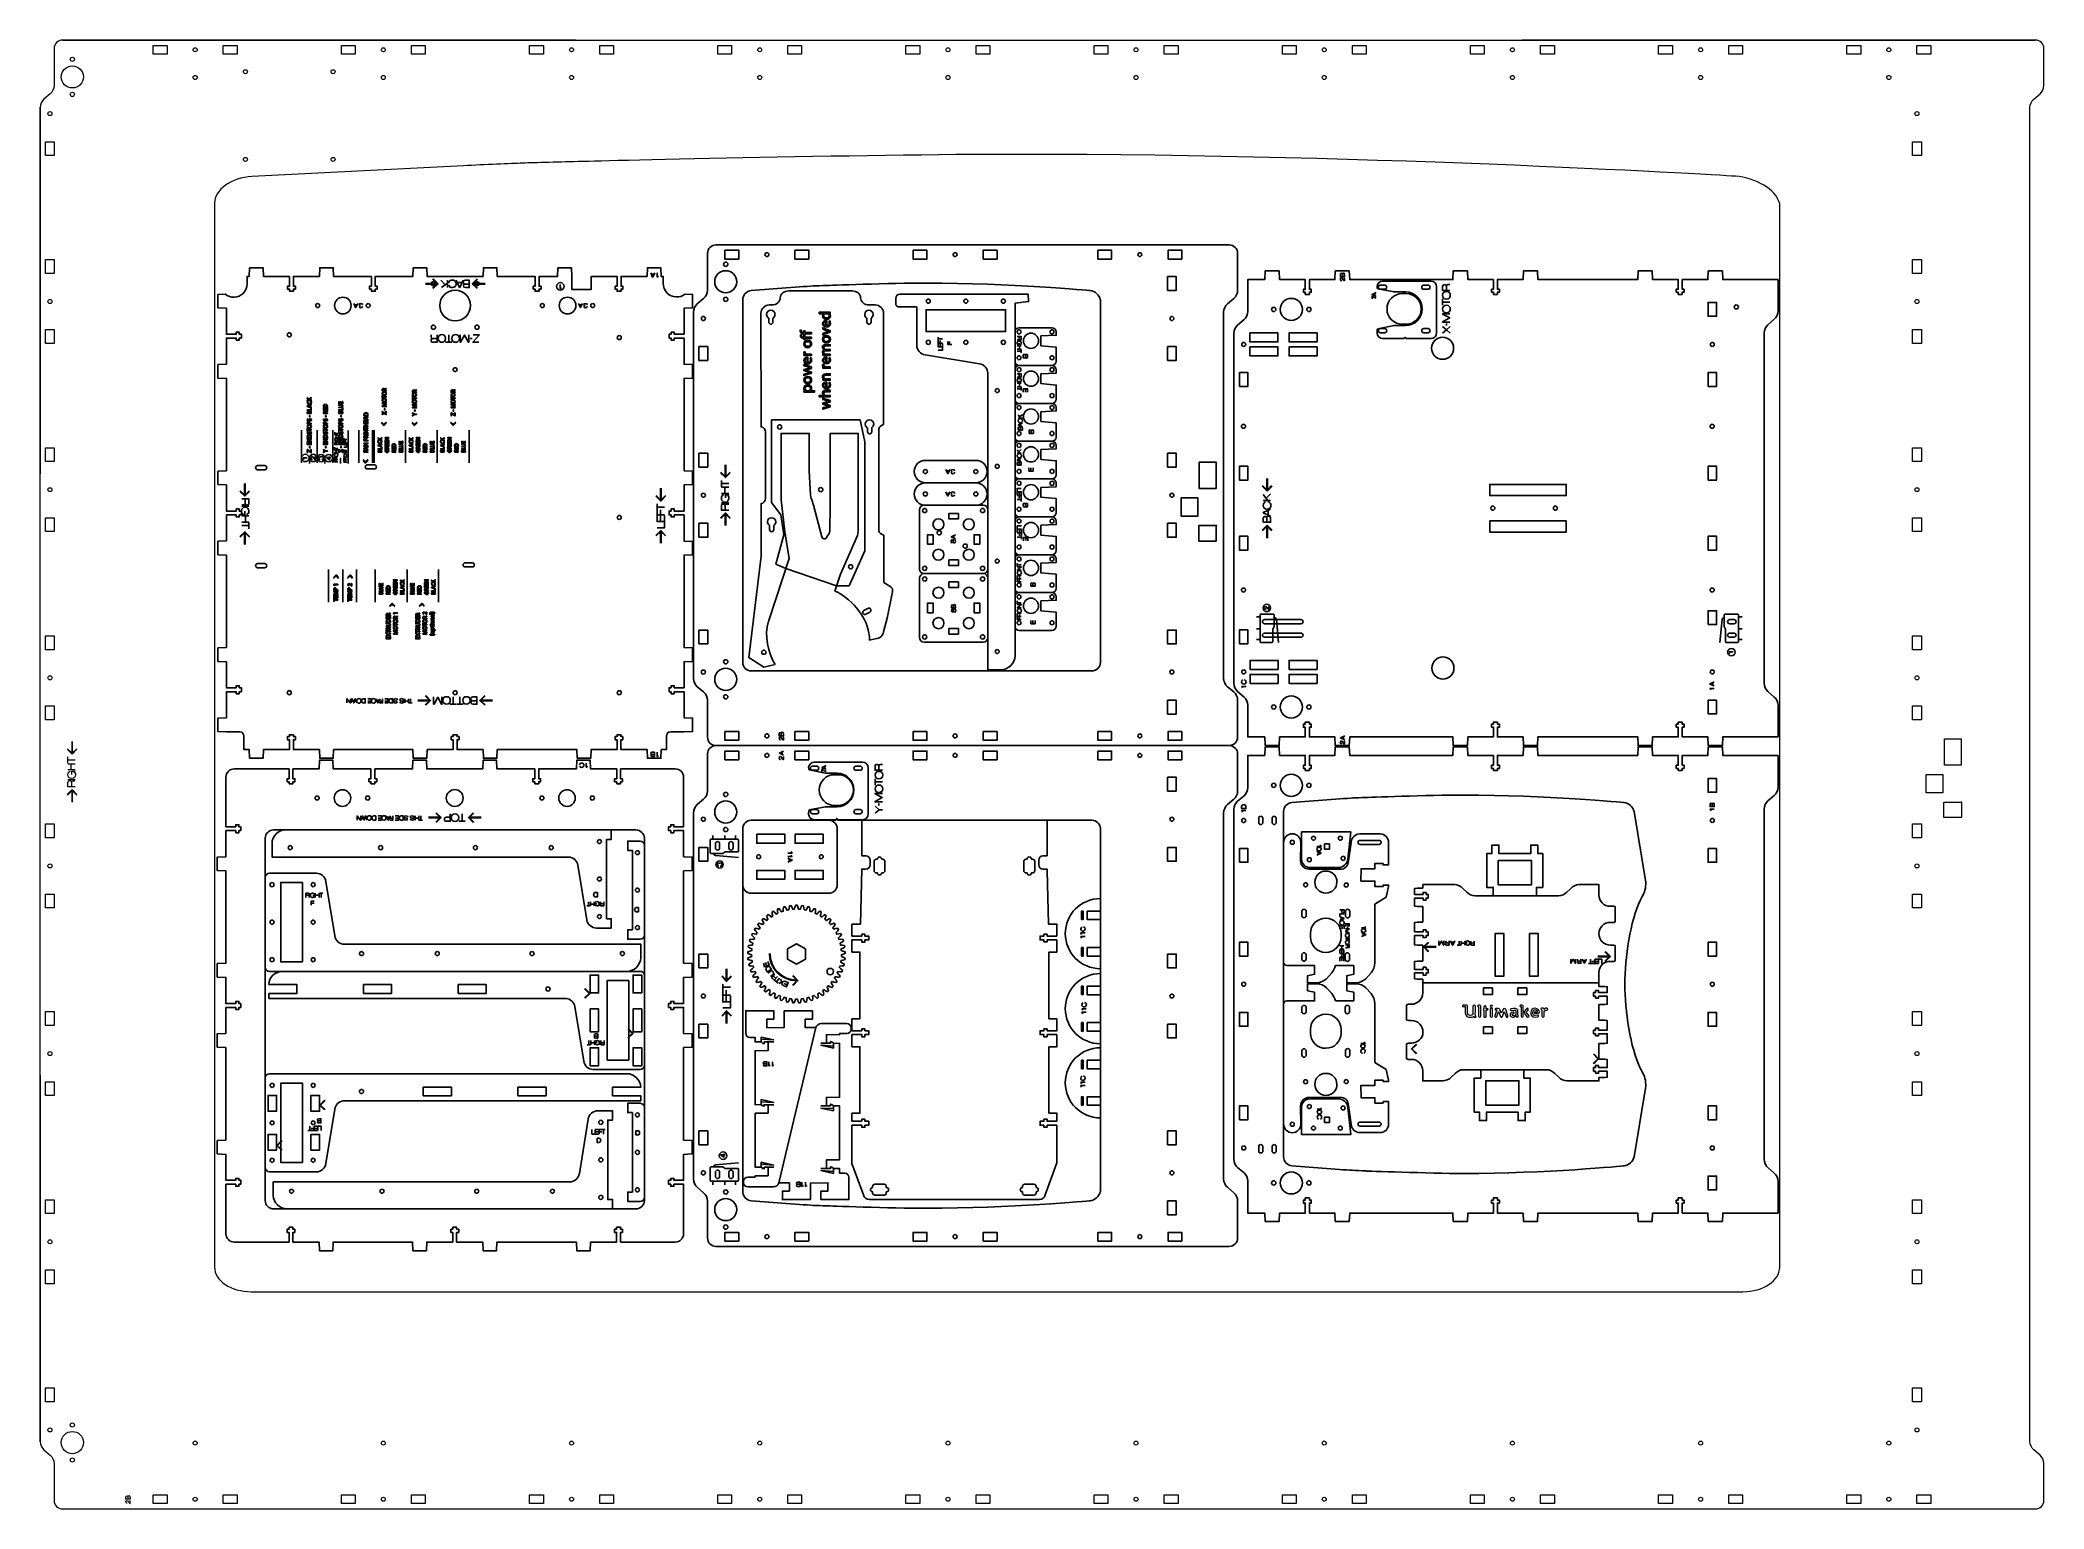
# Model space of a CAD drawing. Header units: millimetres. Extents: x 28 to 1172, y 29 to 868.
import ezdxf

# ---------------------------------------------------------------- set-up
doc = ezdxf.new("R2010")
doc.units = ezdxf.units.MM
doc.layers.add('Layer_1', color=7, linetype='CONTINUOUS', true_color=0xffffff)
doc.layers.add('New Right hand side', color=1, linetype='CONTINUOUS', lineweight=0, true_color=0xff0000)
doc.layers.add('New Right Hand Side Text', color=5, linetype='CONTINUOUS', lineweight=0, true_color=0x0000ff)

msp = doc.modelspace()

# ---------------------------------------------------------------- linework, layer by layer
at = {"layer": 'Layer_1', "color": 1, "true_color": 0xff0000}
for points in [[(409.2, 724.7), (409.2, 745.8)], [(414, 750.6), (706.8, 750.6)], [(427, 742.6), (427, 747.6), (419.1, 747.6), (419.1, 742.6), (427, 742.6), (427, 742.6)], [(443.1, 746.2), (443.1, 746.2)], [(467, 742.6), (467, 747.6), (459.1, 747.6), (459.1, 742.6), (467, 742.6), (467, 742.6)], [(534.4, 742.6), (534.4, 747.6), (526.5, 747.6), (526.5, 742.6), (534.4, 742.6), (534.4, 742.6)], [(550.4, 746.2), (550.4, 746.2)], [(574.4, 742.6), (574.4, 747.6), (566.5, 747.6), (566.5, 742.6), (574.4, 742.6), (574.4, 742.6)], [(639.7, 742.6), (639.7, 747.6), (631.9, 747.6), (631.9, 742.6), (639.7, 742.6), (639.7, 742.6)], [(655.8, 746.2), (655.8, 746.2)], [(679.7, 742.6), (679.7, 747.6), (671.9, 747.6), (671.9, 742.6), (679.7, 742.6), (679.7, 742.6)], [(711.6, 745.8), (711.6, 724.7)], [(170.8, 732.7), (155.9, 732.7), (155.7, 737.6), (148, 737.6), (147.8, 732.7), (146.6, 732.7), (146.6, 728.3), (146.6, 728.4)], [(384, 728.7), (384, 732.7), (382.7, 732.7), (382.5, 737.6), (374.9, 737.6), (374.7, 732.7), (359.9, 732.7), (359.9, 727.1), (361, 727.1), (361, 725.4), (359.9, 725.4), (359.9, 724.2), (357.6, 724.2), (357.6, 725.4), (356.5, 725.4), (356.5, 727.1), (357.6, 727.1), (357.6, 732.7), (342.9, 732.7), (342.9, 725.2), (331.8, 725.2), (331.8, 732.7), (331.8, 732.7), (331.6, 737.6), (323.9, 737.6), (323.7, 732.7), (313.1, 732.7), (313.1, 727.1), (314.3, 727.1), (314.3, 725.4), (313.1, 725.4), (313.1, 724.2), (310.9, 724.2), (310.9, 725.4), (309.8, 725.4), (309.8, 727.1), (310.9, 727.1), (310.9, 732.7), (289.3, 732.7), (289.1, 737.6), (281.4, 737.6), (281.2, 732.7), (249.3, 732.7), (249.1, 737.6), (241.4, 737.6), (241.2, 732.7), (219.7, 732.7), (219.7, 727.1), (220.8, 727.1), (220.8, 725.4), (219.7, 725.4), (219.7, 724.2), (217.5, 724.2), (217.5, 725.4), (216.4, 725.4), (216.4, 727.1), (217.5, 727.1), (217.5, 732.7), (217.1, 732.7), (195.9, 732.7), (195.7, 737.6), (188, 737.6), (187.8, 732.7), (173, 732.7), (173, 727.1), (174.1, 727.1), (174.1, 725.4), (173, 725.4), (173, 724.2), (170.8, 724.2), (170.8, 725.4), (169.6, 725.4), (169.6, 727.1), (170.8, 727.1), (170.8, 732.7), (170.8, 732.7)], [(420.8, 739.6), (420.8, 739.6)], [(676.6, 724.7), (676.6, 732.6), (671.6, 732.6), (671.6, 724.7), (676.6, 724.7), (676.6, 724.7)], [(1019.9, 730.9), (988.3, 730.9), (988.1, 735.8), (980, 735.8), (979.8, 730.9), (965.2, 730.9), (965.2, 725.3), (966.2, 725.3), (966.2, 723.6), (965.1, 723.6), (965.1, 722.4), (962.9, 722.4), (962.9, 723.6), (961.8, 723.6), (961.8, 725.3), (962.9, 725.3), (962.9, 730.9), (948.3, 730.9), (948.1, 735.8), (940, 735.8), (939.8, 730.9), (882.9, 730.9), (882.7, 735.8), (874.6, 735.8), (874.4, 730.9), (859.8, 730.9), (859.8, 725.3), (860.9, 725.3), (860.9, 723.6), (859.8, 723.6), (859.8, 722.4), (857.5, 722.4), (857.5, 723.6), (856.4, 723.6), (856.4, 725.3), (857.5, 725.3), (857.5, 730.9), (842.9, 730.9), (842.7, 735.8), (834.6, 735.8), (834.4, 730.9), (775.5, 730.9), (775.3, 735.8), (767.3, 735.8), (767.1, 730.9), (752.5, 730.9), (752.5, 725.3), (753.6, 725.3), (753.6, 723.6), (752.5, 723.6), (752.5, 722.4), (750.2, 722.4), (750.2, 723.6), (749.1, 723.6), (749.1, 725.3), (750.2, 725.3), (750.2, 730.9), (735.5, 730.9), (735.3, 735.8), (727.3, 735.8), (727.1, 730.9), (717.4, 730.9), (717.4, 712.7)], [(134.1, 722.6), (129.9, 722.4), (129.9, 714.7), (134.8, 714.5), (134.8, 699.7), (140.4, 699.7), (140.4, 700.8), (142.1, 700.8), (142.1, 699.7), (143.3, 699.7), (143.3, 697.5), (142.1, 697.5), (142.1, 696.3), (140.4, 696.3), (140.4, 697.5), (134.8, 697.5), (134.8, 682.6), (129.9, 682.4), (129.9, 674.7), (134.8, 674.5), (134.8, 621.8), (129.9, 621.5), (129.9, 613.9), (134.8, 613.7), (134.8, 598.8), (140.4, 598.8), (140.4, 600), (142.1, 600), (142.1, 598.8), (143.3, 598.8), (143.3, 596.6), (142.1, 596.6), (142.1, 595.5), (140.4, 595.5), (140.4, 596.6), (134.8, 596.6), (134.8, 581.8), (129.9, 581.6), (129.9, 573.9), (134.8, 573.7), (134.8, 520.9), (129.9, 520.7), (129.9, 513), (134.8, 512.8), (134.8, 498), (140.4, 498), (140.4, 499.1), (142.1, 499.1), (142.1, 498), (143.3, 498), (143.3, 495.7), (142.1, 495.7), (142.1, 494.6), (140.4, 494.6), (140.4, 495.7), (134.8, 495.7), (134.8, 480.9), (129.9, 480.7), (129.9, 473), (134.8, 472.8), (134.8, 472.8), (142.4, 472.8)], [(252.9, 727.3), (252.9, 727.3)], [(277.7, 727.3), (277.7, 727.3)], [(388.2, 472.8), (395.8, 472.8), (395.8, 472.8), (400.7, 473), (400.7, 480.7), (395.8, 480.9), (395.8, 495.7), (390.2, 495.7), (390.2, 494.6), (388.4, 494.6), (388.4, 495.7), (387.3, 495.7), (387.3, 498), (388.4, 498), (388.4, 499.1), (390.2, 499.1), (390.2, 498), (395.8, 498), (395.8, 512.8), (400.7, 513), (400.7, 520.7), (395.8, 520.9), (395.8, 573.7), (400.7, 573.9), (400.7, 581.5), (395.8, 581.7), (395.8, 596.6), (390.2, 596.6), (390.2, 595.5), (388.4, 595.5), (388.4, 596.6), (387.3, 596.6), (387.3, 598.8), (388.4, 598.8), (388.4, 600), (390.2, 600), (390.2, 598.8), (395.8, 598.8), (395.8, 613.7), (400.7, 613.9), (400.7, 621.5), (395.8, 621.8), (395.8, 674.5), (400.7, 674.7), (400.7, 682.4), (395.8, 682.6), (395.8, 697.5), (390.2, 697.5), (390.2, 696.3), (388.4, 696.3), (388.4, 697.5), (387.3, 697.5), (387.3, 699.7), (388.4, 699.7), (388.4, 700.8), (390.2, 700.8), (390.2, 699.7), (395.8, 699.7), (395.8, 714.5), (400.7, 714.7), (400.7, 722.4), (396.4, 722.6)], [(425.9, 729.6), (425.9, 729.6)], [(461.7, 726.7), (434.1, 724.6)], [(450.7, 720.4), (450.7, 720.4)], [(491.7, 724.4), (455.5, 724.4)], [(519, 722.5), (531, 722.5), (531, 722.5)], [(531, 722.5), (592.2, 722.5), (592.3, 718.3), (584.6, 717.4), (584.6, 518.8), (584.6, 516.3)], [(793, 727.7), (795.4, 727.7), (795.4, 727.7)], [(795.4, 725.3), (793, 725.3)], [(805.6, 722.9), (807.6, 722.9), (807.6, 722.9)], [(817.8, 727.7), (820.2, 727.7), (820.2, 727.7)], [(820.2, 725.3), (817.8, 725.3)], [(1019.9, 712.9), (1019.9, 730.9), (1019.9, 730.9)], [(185.7, 716.1), (185.7, 716.1)], [(196.5, 716.1), (196.5, 716.1)], [(214.5, 716.1), (214.5, 716.1)], [(313.8, 716.1), (313.8, 716.1)], [(324.6, 716.1), (324.6, 716.1)], [(342.6, 716.1), (342.6, 716.1)], [(401.2, 503.3), (401.2, 712.3)], [(403.4, 717), (407, 720)], [(406.8, 709.8), (406.8, 709.8)], [(420.8, 719.6), (420.8, 719.6)], [(429.3, 719.4), (429.3, 512.4)], [(439.7, 711.6), (439.8, 646.8), (439.8, 646.8)], [(444.1, 708.9), (444.1, 706.6)], [(445.9, 716.4), (444.5, 716.4)], [(446.5, 706.6), (446.5, 708.9)], [(447.7, 711), (447.7, 711)], [(500.1, 708.9), (500.1, 706.6)], [(504.8, 716.4), (501.3, 716.4)], [(502.5, 706.6), (502.5, 708.9)], [(503.7, 711), (503.7, 711)], [(509.6, 648.1), (509.6, 711.6)], [(516.6, 716.9), (516.6, 720.1)], [(528.6, 693.3), (528.6, 715.3), (519, 715.3)], [(533.9, 701.2), (533.9, 713.6), (579.2, 713.6), (579.2, 701.2), (533.9, 701.2), (533.9, 701.2)], [(536.3, 718.5), (536.3, 718.5)], [(557.7, 718.5), (557.7, 718.5)], [(579.1, 718.5), (579.1, 718.5)], [(633.3, 512.4), (633.3, 719.4), (633.2, 719.5), (633.2, 719.5)], [(674.1, 709.8), (674.1, 709.8)], [(703.6, 712.3), (703.6, 503.3)], [(709.5, 720), (705.8, 717)], [(732.2, 712.6), (732.2, 712.6)], [(752.2, 712.6), (752.2, 712.6)], [(979.9, 709.9), (979.9, 717.8), (984.8, 717.8), (984.8, 709.9), (979.9, 709.9), (979.9, 709.9)], [(996, 716.4), (996, 716.4)], [(169.5, 699.3), (169.5, 699.3)], [(252.9, 702.5), (252.9, 702.5)], [(265.3, 707.3), (265.3, 707.3)], [(277.7, 702.5), (277.7, 702.5)], [(357.7, 697.7), (357.7, 697.7)], [(586.9, 699.9), (586.9, 699.9)], [(605.7, 703.4), (587, 703.4)], [(608.1, 684.2), (608.1, 692.3), (599.4, 693.1), (599.4, 698.7), (599.4, 698.7), (608.1, 699.1), (608.1, 701)], [(605.7, 699.9), (605.7, 699.9)], [(709.4, 700.3), (709.4, 500.5)], [(715.3, 708), (711.6, 704.9)], [(718.6, 695.3), (718.6, 700.4), (734.6, 700.4), (734.6, 695.3), (718.6, 695.3), (718.6, 695.3)], [(740.9, 695.3), (740.9, 700.4), (756.9, 700.4), (756.9, 695.3), (740.9, 695.3), (740.9, 695.3)], [(742.2, 707.5), (742.2, 707.5)], [(793, 702.9), (795.4, 702.9), (795.4, 702.9)], [(795.4, 700.5), (793, 700.5)], [(807.6, 705.4), (805.6, 705.4)], [(817.8, 702.9), (820.2, 702.9), (820.2, 702.9)], [(820.2, 700.5), (817.8, 700.5)], [(1011.9, 500.4), (1011.9, 700.5)], [(1014, 705.1), (1017.7, 708.2)], [(404.3, 684.7), (404.3, 692.6), (409.3, 692.6), (409.3, 684.7), (404.3, 684.7)], [(564.4, 682.8), (533.3, 687.9)], [(536.3, 695.1), (536.3, 695.1)], [(557.7, 695.1), (557.7, 695.1)], [(579.1, 695.1), (579.1, 695.1)], [(593.7, 691.6), (593.7, 691.6)], [(676.6, 684.7), (676.6, 692.6), (671.6, 692.6), (671.6, 684.7), (676.6, 684.7), (676.6, 684.7)], [(715.1, 695), (715.1, 695)], [(718.6, 687.3), (718.6, 692.4), (734.6, 692.4), (734.6, 687.3), (718.6, 687.3), (718.6, 687.3)], [(740.9, 687.3), (740.9, 692.4), (756.9, 692.4), (756.9, 687.3), (740.9, 687.3), (740.9, 687.3)], [(982.3, 695), (982.3, 695)], [(264.1, 679.5), (264.1, 679.5)], [(576.8, 508.3), (569.1, 508.3), (569.1, 677.4)], [(586.9, 685.1), (586.9, 685.1)], [(586.9, 678.3), (586.9, 678.3)], [(587, 681.8), (605.7, 681.8)], [(608.1, 662.6), (608.1, 670.7), (599.4, 671.5), (599.4, 677.1), (599.4, 677.1), (608.1, 677.5), (608.1, 679.4)], [(605.7, 685.1), (605.7, 685.1)], [(605.7, 678.3), (605.7, 678.3)], [(712.6, 669.9), (712.6, 677.8), (717.5, 677.8), (717.5, 669.9), (712.6, 669.9)], [(828.5, 685.4), (828.5, 685.4)], [(979.9, 669.9), (979.9, 677.8), (984.8, 677.8), (984.8, 669.9), (979.9, 669.9), (979.9, 669.9)], [(575.6, 667.5), (575.6, 667.5)], [(586.9, 663.5), (586.9, 663.5)], [(593.7, 670), (593.7, 670)], [(605.7, 663.5), (605.7, 663.5)], [(586.9, 656.7), (586.9, 656.7)], [(587, 660.2), (605.7, 660.2)], [(608.1, 641), (608.1, 649.1), (599.4, 649.9), (599.4, 655.5), (599.4, 655.5), (608.1, 655.9), (608.1, 657.8)], [(605.7, 656.7), (605.7, 656.7)], [(442.2, 643.8), (442.2, 606.1)], [(444.2, 536.4), (444.2, 536.4), (455.7, 571.7), (453.3, 587), (451.2, 605.2), (451.2, 643.1), (467.2, 643.1), (467.2, 627.2)], [(450.4, 648), (450.4, 648)], [(479.2, 607.7), (479.2, 643.1), (495.2, 643.1), (495.2, 587.1), (494.7, 584.9), (485, 562.8), (481.8, 553.1)], [(500.5, 646.2), (500.5, 644)], [(502.9, 644), (502.9, 646.4)], [(504, 648.4), (504, 648.4)], [(507, 587.4), (507, 645.8)], [(586.9, 641.9), (586.9, 641.9)], [(593.7, 648.4), (593.7, 648.4)], [(605.7, 641.9), (605.7, 641.9)], [(716.1, 647.2), (716.1, 647.2)], [(983.4, 647.2), (983.4, 647.2)], [(409.3, 623.9), (409.3, 631.8), (404.3, 631.8), (404.3, 623.9), (409.3, 623.9), (409.3, 623.9)], [(586.9, 635.1), (586.9, 635.1)], [(587, 638.6), (605.7, 638.6)], [(608.1, 619.5), (608.1, 627.5), (599.4, 628.3), (599.4, 633.9), (599.4, 633.9), (608.1, 634.3), (608.1, 636.2)], [(605.7, 635.1), (605.7, 635.1)], [(676.6, 623.9), (676.6, 631.8), (671.6, 631.8), (671.6, 623.9), (676.6, 623.9), (676.6, 623.9)], [(152.6, 624.7), (156.6, 624.7), (156.6, 624.7)], [(156.6, 622.3), (152.6, 622.3)], [(215.2, 625.2), (219.2, 625.2), (219.2, 625.2)], [(219.2, 622.8), (215.2, 622.8)], [(467.2, 621.6), (468, 608)], [(533.5, 627.7), (562.3, 627.7), (562.3, 627.7)], [(533.5, 622.5), (533.5, 622.5)], [(562.3, 622.5), (562.3, 622.5)], [(575.6, 624.3), (575.6, 624.3)], [(586.9, 620.3), (586.9, 620.3)], [(593.7, 626.8), (593.7, 626.8)], [(605.7, 620.3), (605.7, 620.3)], [(689.7, 611.6), (689.7, 626.7), (699.3, 626.7), (699.3, 611.6), (689.7, 611.6), (689.7, 611.6)], [(712.6, 616.5), (712.6, 624.4), (717.5, 624.4), (717.5, 616.5), (712.6, 616.5), (712.6, 616.5)], [(979.9, 616.5), (979.9, 624.4), (984.8, 624.4), (984.8, 616.5), (979.9, 616.5), (979.9, 616.5)], [(406.8, 609), (406.8, 609)], [(473.8, 612.2), (473.8, 612.2)], [(562.3, 614.9), (533.5, 614.9)], [(533.5, 609.7), (533.5, 609.7)], [(562.3, 609.7), (562.3, 609.7)], [(586.9, 613.5), (586.9, 613.5)], [(587, 617.1), (605.7, 617.1)], [(608.1, 597.9), (608.1, 605.9), (599.4, 606.7), (599.4, 612.3), (599.4, 612.3), (608.1, 612.7), (608.1, 614.7)], [(605.7, 613.5), (605.7, 613.5)], [(674.1, 609), (674.1, 609)], [(679.3, 595.9), (679.3, 606.3), (688.9, 606.3), (688.9, 595.9), (679.3, 595.9), (679.3, 595.9)], [(878, 614), (899, 614), (899, 607.6), (855.4, 607.6), (855.4, 614), (878, 614), (878, 614)], [(357.7, 595.1), (357.7, 595.1)], [(439.8, 603.1), (439.8, 603.1), (439.8, 573.1), (432.8, 515.2), (441.3, 509.7), (447.8, 511.3)], [(469.7, 602.2), (474.4, 584.1)], [(479, 587.5), (479.2, 602)], [(530.1, 599.5), (530.1, 565.7)], [(566.5, 602.1), (532.7, 602.1)], [(533.1, 600.3), (533.1, 600.3)], [(546.9, 594.3), (546.9, 597.5), (552.3, 597.5), (552.3, 594.3), (546.9, 594.3), (546.9, 594.3)], [(567.3, 599.1), (567.3, 599.1)], [(586.9, 598.7), (586.9, 598.7)], [(587, 595.5), (605.7, 595.5)], [(593.7, 605.2), (593.7, 605.2)], [(605.7, 598.7), (605.7, 598.7)], [(857.1, 599.3), (857.1, 599.3)], [(892.8, 599.3), (892.8, 599.3)], [(409.3, 583.9), (409.3, 591.8), (404.3, 591.8), (404.3, 583.9), (409.3, 583.9), (409.3, 583.9)], [(444.6, 590.6), (444.6, 588.2)], [(447, 588.2), (447, 590.6)], [(448.2, 592.6), (448.2, 592.6)], [(477.1, 583.8), (477.7, 584.6)], [(512.8, 556.1), (509.7, 558.1), (509.7, 585.1)], [(534.7, 579.9), (534.7, 585.3), (537.9, 585.3), (537.9, 579.9), (534.7, 579.9), (534.7, 579.9)], [(540.9, 594.4), (540.9, 594.4)], [(542.6, 586.4), (542.6, 586.4)], [(558.3, 594.4), (558.3, 594.4)], [(564.5, 579.9), (561.3, 579.9), (561.3, 585.3), (564.5, 585.3), (564.5, 579.9), (564.5, 579.9)], [(586.9, 591.9), (586.9, 591.9)], [(593.7, 583.6), (593.7, 583.6)], [(608.1, 576.3), (608.1, 584.3), (599.4, 585.1), (599.4, 590.7), (608.1, 591.1), (608.1, 593.1)], [(605.7, 591.9), (605.7, 591.9)], [(676.6, 583.9), (676.6, 591.8), (671.6, 591.8), (671.6, 583.9), (676.6, 583.9), (676.6, 583.9)], [(699.4, 590.5), (699.4, 581.7), (689.4, 581.7), (689.4, 590.5), (699.7, 590.5), (699.4, 590.5), (699.4, 590.5)], [(712.6, 576.5), (712.6, 584.4), (717.5, 584.4), (717.5, 576.5), (712.6, 576.5), (712.6, 576.5)], [(872, 586.8), (855.4, 586.8), (855.4, 593.2), (899, 593.2), (899, 586.8), (872, 586.8), (872, 586.8)], [(979.9, 576.5), (979.9, 584.4), (984.8, 584.4), (984.8, 576.5), (979.9, 576.5), (979.9, 576.5)], [(540.9, 577), (540.9, 577)], [(557.4, 578.8), (557.4, 578.8)], [(558.3, 577), (558.3, 577)], [(586.9, 577.1), (586.9, 577.1)], [(587, 573.9), (605.7, 573.9)], [(605.7, 577.1), (605.7, 577.1)], [(152.6, 568.8), (156.6, 568.8), (156.6, 568.8)], [(156.6, 566.4), (152.6, 566.4)], [(271, 569.3), (275, 569.3), (275, 569.3)], [(275, 566.9), (271, 566.9)], [(490.9, 568.2), (490.9, 568.2)], [(530.1, 560.4), (530.1, 526.7)], [(531.9, 566.1), (531.9, 566.1)], [(566.5, 563.1), (532.7, 563.1)], [(533.1, 561.2), (533.1, 561.2)], [(546.9, 567.7), (546.9, 570.9), (552.3, 570.9), (552.3, 567.7), (546.9, 567.7), (546.9, 567.7)], [(566.1, 564.9), (566.1, 564.9)], [(575.6, 570.2), (575.6, 570.2)], [(586.9, 570.3), (586.9, 570.3)], [(593.7, 562), (593.7, 562)], [(608.1, 554.7), (608.1, 562.7), (599.4, 563.5), (599.4, 569.1), (599.4, 569.1), (608.1, 569.5), (608.1, 571.5)], [(605.7, 570.3), (605.7, 570.3)], [(509.7, 530.7), (511.6, 537.6), (514.7, 552.7)], [(537.8, 552.2), (537.8, 552.2)], [(552.3, 558.4), (552.3, 555.2), (546.9, 555.2), (546.9, 558.4), (552.3, 558.4), (552.3, 558.4)], [(555.2, 552.2), (555.2, 552.2)], [(567.3, 560), (567.3, 560)], [(586.9, 555.5), (586.9, 555.5)], [(586.9, 548.7), (586.9, 548.7)], [(587, 552.3), (605.7, 552.3)], [(608.1, 533.1), (608.1, 541.1), (599.4, 541.9), (599.4, 547.5), (599.4, 547.5), (608.1, 547.9), (608.1, 549.9)], [(605.7, 555.5), (605.7, 555.5)], [(605.7, 548.7), (605.7, 548.7)], [(716.1, 553.7), (716.1, 553.7)], [(983.4, 553.7), (983.4, 553.7)], [(500.6, 543.3), (498.4, 542), (498.4, 542)], [(499.6, 539.9), (501.8, 541.2)], [(534.7, 540.8), (534.7, 546.3), (537.9, 546.3), (537.9, 540.8), (534.7, 540.8), (534.7, 540.8)], [(561.3, 540.8), (561.3, 546.3), (564.5, 546.3), (564.5, 540.8), (561.3, 540.8), (561.3, 540.8)], [(593.7, 540.4), (593.7, 540.4)], [(979.9, 534), (979.9, 541.9), (984.8, 541.9), (984.8, 534), (979.9, 534)], [(404.3, 523), (404.3, 530.9), (409.3, 530.9), (409.3, 523), (404.3, 523)], [(501.7, 525.1), (504.9, 525.9)], [(531.9, 527), (531.9, 527)], [(537.8, 534.9), (537.8, 534.9)], [(546.9, 528.6), (546.9, 531.8), (552.3, 531.8), (552.3, 528.6), (546.9, 528.6), (546.9, 528.6)], [(555.2, 534.9), (555.2, 534.9)], [(566.1, 525.8), (566.1, 525.8)], [(586.9, 533.9), (586.9, 533.9)], [(587, 530.7), (605.7, 530.7)], [(605.7, 533.9), (605.7, 533.9)], [(676.6, 523), (676.6, 530.9), (671.6, 530.9), (671.6, 523), (676.6, 523), (676.6, 523)], [(712.6, 523.1), (712.6, 531), (717.5, 531), (717.5, 523.1), (712.6, 523.1)], [(747.7, 536.9), (726.9, 536.9), (726.9, 536.9)], [(726.9, 534.5), (747.7, 534.5)], [(747.7, 529.2), (726.9, 529.2), (726.9, 529.2)], [(726.9, 526.8), (747.7, 526.8)], [(994.7, 536.9), (992.3, 536.9), (992.3, 536.9)], [(992.3, 534.5), (994.7, 534.5)], [(994.7, 529.2), (992.3, 529.2), (992.3, 529.2)], [(992.3, 526.8), (994.7, 526.8)], [(440.2, 517.8), (440.2, 517.8)], [(532.7, 524), (566.5, 524)], [(575.6, 518.7), (575.6, 518.7)], [(406.8, 508.1), (406.8, 508.1)], [(420.8, 512.8), (420.8, 512.8)], [(434.1, 507.6), (628.5, 507.6)], [(674.1, 508.1), (674.1, 508.1)], [(715.1, 508.2), (715.1, 508.2)], [(718.7, 508.5), (718.7, 513.6), (734.7, 513.6), (734.7, 508.5), (718.7, 508.5), (718.7, 508.5)], [(718.7, 500.5), (718.7, 505.6), (734.7, 505.6), (734.7, 500.5), (718.7, 500.5), (718.7, 500.5)], [(740.9, 508.5), (740.9, 513.6), (756.9, 513.6), (756.9, 508.5), (740.9, 508.5), (740.9, 508.5)], [(740.9, 500.5), (740.9, 505.6), (756.9, 505.6), (756.9, 500.5), (740.9, 500.5), (740.9, 500.5)], [(983.5, 507), (983.5, 507)], [(169.5, 495.1), (169.5, 495.1)], [(264.1, 495.1), (264.1, 495.1)], [(357.7, 495.1), (357.7, 495.1)], [(407, 495.6), (403.4, 498.6)], [(420.8, 492.8), (420.8, 492.8)], [(425.9, 502.8), (425.9, 502.8)], [(705.8, 498.6), (709.5, 495.6)], [(711.6, 495.8), (715.3, 492.7)], [(828.7, 502.9), (828.7, 502.9)], [(1017.7, 492.7), (1014, 495.8)], [(409.2, 469.8), (409.2, 490.9)], [(676.6, 483), (676.6, 490.9), (671.6, 490.9), (671.6, 483), (676.6, 483), (676.6, 483)], [(711.6, 490.9), (711.6, 469.8)], [(717.4, 488.1), (717.4, 469.9), (727.1, 469.9), (727.3, 465), (735.3, 465), (735.5, 469.9), (750.2, 469.9), (750.2, 475.5), (749.1, 475.5), (749.1, 477.3), (750.2, 477.3), (750.2, 478.4), (752.5, 478.4), (752.5, 477.3), (753.6, 477.3), (753.6, 475.5), (752.5, 475.5), (752.5, 469.9), (767.1, 469.9), (767.3, 465), (775.3, 465), (775.5, 469.9), (834.4, 469.9), (834.6, 465), (842.7, 465), (842.9, 469.9), (857.5, 469.9), (857.5, 475.5), (856.4, 475.5), (856.4, 477.3), (857.5, 477.3), (857.5, 478.4), (859.8, 478.4), (859.8, 477.3), (860.9, 477.3), (860.9, 475.5), (859.8, 475.5), (859.8, 469.9), (874.4, 469.9), (874.6, 465), (882.7, 465), (882.9, 469.9), (939.8, 469.9), (940, 465), (948.1, 465), (948.3, 469.9), (962.9, 469.9), (962.9, 475.5), (961.8, 475.5), (961.8, 477.3), (962.9, 477.3), (962.9, 478.4), (965.1, 478.4), (965.1, 477.3), (966.2, 477.3), (966.2, 475.5), (965.2, 475.5), (965.2, 469.9), (979.8, 469.9), (980, 465), (988.1, 465), (988.3, 469.9), (1019.9, 469.9), (1019.9, 488)], [(732.2, 485.8), (732.2, 485.8)], [(742.2, 480.7), (742.2, 480.7)], [(752.2, 485.8), (752.2, 485.8)], [(979.9, 483.1), (979.9, 490.9), (984.8, 490.9), (984.8, 483.1), (979.9, 483.1)], [(144.8, 470.4), (144.8, 462.7), (145, 462.7), (147.8, 462.7), (148, 457.8), (155.7, 457.8), (155.9, 462.7), (170.7, 462.7), (170.7, 468.3), (169.6, 468.3), (169.6, 470.1), (170.7, 470.1), (170.7, 471.2), (173, 471.2), (173, 470.1), (174.1, 470.1), (174.1, 468.3), (173, 468.3), (173, 462.7), (187.8, 462.7), (188, 457.8), (195.7, 457.8), (195.9, 462.7), (241.2, 462.7), (241.4, 457.8), (249.1, 457.8), (249.3, 462.7), (264.1, 462.7), (264.1, 468.3), (263, 468.3), (263, 470.1), (264.1, 470.1), (264.1, 471.2), (266.4, 471.2), (266.4, 470.1), (267.5, 470.1), (267.5, 468.3), (266.4, 468.3), (266.4, 462.7), (281.2, 462.7), (281.4, 457.8), (289.1, 457.8), (289.3, 462.7), (334.7, 462.7), (334.9, 457.8), (342.6, 457.8), (342.8, 462.7), (357.6, 462.7), (357.6, 468.3), (356.5, 468.3), (356.5, 470.1), (357.6, 470.1), (357.6, 471.2), (359.8, 471.2), (359.8, 470.1), (360.9, 470.1), (360.9, 468.3), (359.8, 468.3), (359.8, 462.7), (374.7, 462.7), (374.9, 457.8), (382.6, 457.8), (382.8, 462.7), (382.8, 462.7), (385.8, 462.7), (385.8, 470.4)], [(427, 468), (427, 473), (419.1, 473), (419.1, 468), (427, 468), (427, 468)], [(443.1, 471.7), (443.1, 471.7)], [(467, 468), (467, 473), (459.1, 473), (459.1, 468), (467, 468), (467, 468)], [(534.4, 468), (534.4, 473), (526.5, 473), (526.5, 468), (534.4, 468), (534.4, 468)], [(550.4, 471.7), (550.4, 471.7)], [(574.4, 468), (574.4, 473), (566.5, 473), (566.5, 468), (574.4, 468), (574.4, 468)], [(639.7, 468), (639.7, 473), (631.9, 473), (631.9, 468), (639.7, 468), (639.7, 468)], [(655.8, 471.7), (655.8, 471.7)], [(679.7, 468), (679.7, 473), (671.9, 473), (671.9, 468), (679.7, 468), (679.7, 468)], [(409.2, 460.2), (409.2, 439), (409.2, 439)], [(706.8, 465), (414, 465)], [(419.1, 456.9), (419.1, 461.9), (427, 461.9), (427, 456.9), (419.1, 456.9), (419.1, 456.9)], [(443.1, 460.5), (443.1, 460.5)], [(459.1, 456.9), (459.1, 461.9), (467, 461.9), (467, 456.9), (459.1, 456.9), (459.1, 456.9)], [(526.5, 456.9), (526.5, 461.9), (534.4, 461.9), (534.4, 456.9), (526.5, 456.9), (526.5, 456.9)], [(550.4, 460.5), (550.4, 460.5)], [(566.5, 456.9), (566.5, 461.9), (574.4, 461.9), (574.4, 456.9), (566.5, 456.9), (566.5, 456.9)], [(631.9, 456.9), (631.9, 461.9), (639.7, 461.9), (639.7, 456.9), (631.9, 456.9), (631.9, 456.9)], [(655.8, 460.5), (655.8, 460.5)], [(671.9, 456.9), (671.9, 461.9), (679.7, 461.9), (679.7, 456.9), (671.9, 456.9), (671.9, 456.9)], [(711.6, 439), (711.6, 460.2)], [(1019.9, 459.4), (988.3, 459.4), (988.1, 464.2), (980, 464.2), (979.8, 459.4), (965.2, 459.4), (965.2, 453.8), (966.2, 453.8), (966.2, 452), (965.1, 452), (965.1, 450.8), (962.9, 450.8), (962.9, 452), (961.8, 452), (961.8, 453.8), (962.9, 453.8), (962.9, 459.4), (948.3, 459.4), (948.1, 464.2), (940, 464.2), (939.8, 459.4), (882.9, 459.4), (882.7, 464.2), (874.6, 464.2), (874.4, 459.4), (859.8, 459.4), (859.8, 453.8), (860.9, 453.8), (860.9, 452), (859.8, 452), (859.8, 450.8), (857.5, 450.8), (857.5, 452), (856.4, 452), (856.4, 453.8), (857.5, 453.8), (857.5, 459.4), (842.9, 459.4), (842.7, 464.2), (834.6, 464.2), (834.4, 459.4), (775.5, 459.4), (775.3, 464.2), (767.3, 464.2), (767.1, 459.4), (752.5, 459.4), (752.5, 453.8), (753.6, 453.8), (753.6, 452), (752.5, 452), (752.5, 450.8), (750.2, 450.8), (750.2, 452), (749.1, 452), (749.1, 453.8), (750.2, 453.8), (750.2, 459.4), (735.5, 459.4), (735.3, 464.2), (727.3, 464.2), (727.1, 459.4), (717.4, 459.4), (717.4, 441.1)], [(1019.9, 441.3), (1019.9, 459.4), (1019.9, 459.4)], [(134.5, 446.9), (134.5, 431.5), (134.5, 418.7), (140.1, 418.7), (140.1, 419.8), (141.9, 419.8), (141.9, 418.7), (143, 418.7), (143, 416.5), (141.9, 416.5), (141.9, 415.3), (140.1, 415.3), (140.1, 416.5), (134.5, 416.5), (134.5, 401.6), (129.6, 401.4), (129.6, 393.7), (134.5, 393.5), (134.5, 340.8), (129.6, 340.6), (129.6, 332.9), (134.5, 332.7), (134.5, 317.8), (140.1, 317.8), (140.1, 319), (141.9, 319), (141.9, 317.8), (143, 317.8), (143, 315.6), (141.9, 315.6), (141.9, 314.5), (140.1, 314.5), (140.1, 315.6), (134.5, 315.6), (134.5, 300.8), (129.6, 300.6), (129.6, 292.9), (134.5, 292.7), (134.5, 239.9), (129.6, 239.7), (129.6, 239.7)], [(390.8, 451.7), (375.4, 451.7), (359.6, 451.7), (359.6, 446.1), (360.7, 446.1), (360.7, 444.4), (359.6, 444.4), (359.6, 443.2), (357.4, 443.2), (357.4, 444.4), (356.2, 444.4), (356.2, 446.1), (357.4, 446.1), (357.4, 451.7), (342.5, 451.7), (342.3, 456.6), (334.6, 456.6), (334.4, 451.7), (312.9, 451.7), (312.9, 446.1), (314, 446.1), (314, 444.4), (312.9, 444.4), (312.9, 443.2), (310.7, 443.2), (310.7, 444.4), (309.5, 444.4), (309.5, 446.1), (310.7, 446.1), (310.7, 451.7), (289.1, 451.7), (288.9, 456.6), (281.2, 456.6), (281, 451.7), (249.1, 451.7), (248.9, 456.6), (241.2, 456.6), (241, 451.7), (219.5, 451.7), (219.5, 446.1), (220.6, 446.1), (220.6, 444.4), (219.5, 444.4), (219.5, 443.2), (217.2, 443.2), (217.2, 444.4), (216.1, 444.4), (216.1, 446.1), (217.2, 446.1), (217.2, 451.7), (195.7, 451.7), (195.5, 456.6), (187.8, 456.6), (187.6, 451.7), (172.7, 451.7), (172.7, 446.1), (173.9, 446.1), (173.9, 444.4), (172.7, 444.4), (172.7, 443.2), (170.5, 443.2), (170.5, 444.4), (169.4, 444.4), (169.4, 446.1), (170.5, 446.1), (170.5, 451.7), (139.3, 451.7)], [(395.6, 186.5), (395.6, 201.9), (395.6, 214.7), (390, 214.7), (390, 213.6), (388.2, 213.6), (388.2, 214.7), (387, 214.7), (387, 217), (388.2, 217), (388.2, 218.1), (390, 218.1), (390, 217), (395.6, 217), (395.6, 231.8), (400.4, 232), (400.4, 239.7), (395.6, 239.9), (395.6, 292.7), (400.4, 292.9), (400.4, 300.6), (395.6, 300.8), (395.6, 315.6), (390, 315.6), (390, 314.5), (388.2, 314.5), (388.2, 315.6), (387, 315.6), (387, 317.8), (388.2, 317.8), (388.2, 319), (390, 319), (390, 317.8), (395.6, 317.8), (395.6, 332.7), (400.4, 332.9), (400.4, 340.6), (395.6, 340.8), (395.6, 393.5), (400.4, 393.7), (400.4, 401.4), (395.6, 401.6), (395.6, 416.5), (390, 416.5), (390, 415.3), (388.2, 415.3), (388.2, 416.5), (387, 416.5), (387, 418.7), (388.2, 418.7), (388.2, 419.8), (390, 419.8), (390, 418.7), (395.6, 418.7), (395.6, 434.1), (395.6, 446.9)], [(469.1, 453.3), (471.5, 453.3), (471.5, 453.3)], [(471.5, 450.9), (469.1, 450.9)], [(481.7, 448.4), (483.7, 448.4), (483.7, 448.4)], [(493.9, 453.3), (496.3, 453.3), (496.3, 453.3)], [(496.3, 450.9), (493.9, 450.9)], [(671.6, 439), (671.6, 446.9), (676.6, 446.9), (676.6, 439), (671.6, 439), (671.6, 439)], [(979.9, 438.4), (979.9, 446.2), (984.8, 446.2), (984.8, 438.4), (979.9, 438.4), (979.9, 438.4)], [(185.4, 435.1), (185.4, 435.1)], [(201, 439.8), (201, 439.8)], [(214.2, 435.1), (214.2, 435.1)], [(260.2, 435.1), (260.2, 435.1)], [(313.6, 435.1), (313.6, 435.1)], [(324.4, 435.1), (324.4, 435.1)], [(342.4, 435.1), (342.4, 435.1)], [(407, 434.4), (403.4, 431.3)], [(420.8, 437.1), (420.8, 437.1)], [(705.8, 431.3), (709.5, 434.4)], [(715.3, 436.4), (711.6, 433.3)], [(732.2, 441.1), (732.2, 441.1)], [(742.2, 436), (742.2, 436)], [(742.5, 432.5), (769.8, 434.6)], [(752.2, 441.1), (752.2, 441.1)], [(1014, 433.5), (1017.7, 436.6)], [(401.2, 426.6), (401.2, 217.6)], [(406.8, 424.1), (406.8, 424.1)], [(425.9, 427.1), (425.9, 427.1)], [(469.1, 428.5), (471.5, 428.5), (471.5, 428.5)], [(471.5, 426.1), (469.1, 426.1)], [(483.7, 430.9), (481.7, 430.9)], [(482.2, 422.4), (482.9, 423.1), (483.6, 422.4)], [(493.9, 428.5), (496.3, 428.5), (496.3, 428.5)], [(496.3, 426.1), (493.9, 426.1)], [(675.2, 423), (675.2, 423)], [(703.6, 217.6), (703.6, 426.6)], [(709.4, 428.7), (709.4, 228.9)], [(715.1, 423.4), (715.1, 423.4)], [(723.6, 423.5), (723.6, 421.1)], [(726, 421.1), (726, 423.5), (726, 423.5)], [(731.2, 423.5), (731.2, 421.1)], [(733.6, 421.1), (733.6, 423.5), (733.6, 423.5)], [(737.8, 230.5), (737.8, 427.3)], [(937.7, 427.3), (944.3, 388.1)], [(982.3, 423.4), (982.3, 423.4)], [(1011.9, 228.9), (1011.9, 428.9)], [(156.9, 412.1), (156.9, 205.5), (156.9, 205.5)], [(368.4, 416.9), (161.7, 416.9)], [(354.3, 416.9), (354.3, 411.5), (351.6, 411.5), (351.6, 366.2), (354.3, 366.2), (354.3, 360.9), (345.8, 360.9)], [(373.2, 205.5), (373.2, 412.1)], [(420.8, 417.1), (420.8, 417.1)], [(429.3, 210.5), (429.3, 417.6)], [(434.1, 422.4), (482.2, 422.4)], [(437.3, 409.3), (437.3, 414.4), (453.3, 414.4), (453.3, 409.3), (437.3, 409.3), (437.3, 409.3)], [(459.2, 409.3), (459.2, 414.4), (475.2, 414.4), (475.2, 409.3), (459.2, 409.3), (459.2, 409.3)], [(483.2, 417.6), (483.2, 385.6)], [(483.6, 422.4), (628.5, 422.4)], [(497.2, 422.4), (497.2, 402.1), (499.6, 402.1)], [(600.5, 402.1), (602.9, 402.1), (602.9, 422.4)], [(633.3, 417.6), (633.3, 210.5), (633.2, 210.5)], [(748.1, 400.2), (748.1, 415.7), (776.2, 415.7), (774.4, 400.2)], [(792.9, 414.6), (781.3, 414.6)], [(329.9, 401.4), (160.8, 401.4), (160.8, 409.2)], [(171.2, 407.9), (171.2, 407.9)], [(222.8, 407.9), (222.8, 407.9)], [(276.8, 407.9), (276.8, 407.9)], [(320, 407.9), (320, 407.9)], [(347.6, 411.4), (347.6, 411.4)], [(370.8, 354.5), (363.7, 354.5), (363.7, 359.9), (366.4, 359.9), (366.4, 405.2), (363.7, 405.2), (363.7, 410.5), (370.8, 410.5)], [(369.2, 402.8), (369.2, 402.8)], [(404.3, 399), (404.3, 406.9), (409.3, 406.9), (409.3, 399), (404.3, 399)], [(413.7, 409), (413.7, 406.6)], [(416.1, 406.6), (416.1, 409), (416.1, 409)], [(421.4, 409), (421.4, 406.6)], [(423.8, 406.6), (423.8, 409), (423.8, 409)], [(438.4, 402.7), (438.4, 402.7)], [(474.1, 402.7), (474.1, 402.7)], [(505.5, 400.2), (506.1, 400.2), (506.1, 400.3)], [(508.5, 400.3), (508.6, 400.2), (509.2, 400.2)], [(590.9, 400.2), (591.5, 400.2), (591.5, 400.3)], [(593.9, 400.3), (594, 400.2), (594, 400.2)], [(594, 400.2), (594.6, 400.2)], [(671.6, 399), (671.6, 406.9), (676.6, 406.9), (676.6, 399), (671.6, 399), (671.6, 399)], [(712.6, 398.4), (712.6, 406.2), (717.5, 406.2), (717.5, 398.4), (712.6, 398.4)], [(742.7, 411), (742.7, 411)], [(747.5, 399.3), (747.6, 409.8)], [(754.9, 411), (754.9, 411)], [(761.8, 408.9), (761.2, 408.9), (761.2, 405.9), (763.9, 405.9), (763.9, 408.9), (761.8, 408.9), (761.8, 408.9)], [(770.2, 411), (770.2, 411)], [(776.4, 409.8), (774.8, 399.2)], [(781.4, 410.9), (792.3, 410.9), (792.3, 410.9)], [(792.3, 408.6), (781.4, 408.6)], [(789.9, 341), (789.9, 374.6), (796.4, 378.6), (797.7, 384.6), (797.7, 385.4), (794.6, 385.4), (794.6, 384.6), (789.9, 384.6), (789.9, 384.6), (789.9, 387.7), (781.9, 387.7), (781.9, 389.4), (781.9, 389.4), (782, 393.1), (782, 393.1), (782, 394.7), (789.9, 394.7), (789.9, 397.8), (789.9, 397.8), (794.6, 397.8), (794.6, 396.9), (797.7, 396.9), (797.7, 409.7)], [(882, 379.3), (882, 384.1), (885.6, 384.1), (885.6, 403.4), (882.8, 403.4), (882.8, 408.2), (878.8, 408.2), (878.8, 403.4), (860.6, 403.4), (860.6, 408.2), (856.6, 408.2), (856.6, 403.4), (853.7, 403.4), (853.7, 384.1), (857.4, 384.1), (857.4, 379.3)], [(979.9, 398.4), (979.9, 406.2), (984.8, 406.2), (984.8, 398.4), (979.9, 398.4), (979.9, 398.4)], [(159.3, 392.2), (186.1, 392.2)], [(340.4, 365.6), (335.3, 396.7)], [(347.6, 390), (347.6, 390)], [(437.3, 388.7), (437.3, 393.8), (453.3, 393.8), (453.3, 388.7), (437.3, 388.7), (437.3, 388.7)], [(459.2, 388.7), (459.2, 393.8), (475.2, 393.8), (475.2, 388.7), (459.2, 388.7), (459.2, 388.7)], [(499.6, 394.5), (497.2, 394.5), (496.4, 363.2), (491.6, 363.2), (491.6, 356.3), (497.2, 356.3), (497.2, 357.4), (499, 357.4), (499, 356.3), (501.2, 356.3), (501.2, 354.1), (499, 354.1), (499, 352.9), (497.2, 352.9), (497.2, 354.1), (491.6, 354.1), (491.6, 347.2), (496.1, 347.2), (496.1, 309.2), (491.6, 309.2), (491.6, 302.3), (497.2, 302.3), (497.2, 303.4), (499, 303.4), (499, 302.3), (501.2, 302.3), (501.2, 300.1), (499, 300.1), (499, 298.9), (497.2, 298.9), (497.2, 300.1), (491.6, 300.1), (491.6, 293.2), (496.1, 293.2), (496.1, 255.2), (491.6, 255.2), (491.6, 250.7), (497.2, 250.7), (497.2, 251.8), (499, 251.8), (499, 250.7), (501.2, 250.7), (501.2, 248.4), (499, 248.4), (499, 247.3), (497.2, 247.3), (497.2, 248.4), (491.6, 248.4), (491.6, 226.6), (498.2, 208.7)], [(502, 399.7), (502, 396.9)], [(504.2, 393.7), (504.2, 398.9)], [(506.1, 392.4), (505.5, 392.4)], [(506.1, 392.3), (506.1, 392.4), (506.1, 392.4)], [(509.2, 392.4), (508.6, 392.4), (508.5, 392.3)], [(510.4, 398.9), (510.4, 393.7)], [(589.6, 393.7), (589.6, 398.9)], [(591.5, 392.3), (591.5, 392.4), (590.9, 392.4)], [(594.6, 392.4), (594, 392.4), (593.9, 392.3)], [(595.9, 398.9), (595.9, 393.7)], [(598.1, 396.9), (598.1, 399.7)], [(601.9, 208.7), (608.4, 226.9), (608.4, 248.4), (602.9, 248.4), (602.9, 247.3), (601.1, 247.3), (601.1, 248.4), (598.9, 248.4), (598.9, 250.7), (601.1, 250.7), (601.1, 251.8), (602.9, 251.8), (602.9, 250.7), (608.4, 250.7), (608.4, 255.2), (603.9, 255.2), (603.9, 293.2), (608.4, 293.2), (608.4, 300.1), (602.9, 300.1), (602.9, 298.9), (601.1, 298.9), (601.1, 300.1), (598.9, 300.1), (598.9, 302.3), (601.1, 302.3), (601.1, 303.4), (602.9, 303.4), (602.9, 302.3), (608.4, 302.3), (608.4, 309.2), (603.9, 309.2), (603.9, 347.2), (608.4, 347.2), (608.4, 354.1), (602.9, 354.1), (602.9, 353), (601.1, 353), (601.1, 354.1), (598.9, 354.1), (598.9, 356.3), (601.1, 356.3), (601.1, 357.4), (602.9, 357.4), (602.9, 356.3), (608.4, 356.3), (608.4, 363.2), (603.7, 363.2), (602.9, 393.7), (602.9, 394.5), (600.5, 394.5)], [(770, 394.4), (752.3, 394.5)], [(752.5, 398.7), (752.5, 398.7)], [(769.1, 395.4), (752.9, 395.4), (752.9, 395.4)], [(771.8, 399.5), (771.8, 399.5)], [(879.2, 385.5), (879.2, 399.5), (860.2, 399.5), (860.2, 385.5), (879.2, 385.5), (879.2, 385.5)], [(160.8, 384.5), (160.8, 384.5)], [(178.1, 341.6), (178.1, 386.9), (165.8, 386.9), (165.8, 341.6), (178.1, 341.6), (178.1, 341.6)], [(184.3, 384.5), (184.3, 384.5)], [(191.5, 387.5), (196.6, 356.4)], [(369.2, 381.4), (369.2, 381.4)], [(478.4, 380.8), (434.1, 380.8)], [(750.3, 384.4), (750.3, 384.4)], [(755.6, 387.1), (755.6, 387.1)], [(773.5, 384.3), (773.5, 384.3)], [(817.2, 385.7), (817.2, 383.7), (814, 383.7), (812.5, 383.5), (812.5, 380.1), (817.4, 380.1), (817.4, 381.2), (819.1, 381.2), (819.1, 380.1), (820.3, 380.1), (820.3, 378), (819.1, 378), (819.1, 376.9), (817.4, 376.9), (817.4, 378), (812.5, 378), (812.5, 373.4), (814, 373.2), (817.2, 373.2), (817.2, 364.3), (814, 364.3), (812.5, 364.1), (812.5, 358.7), (817.4, 358.7), (817.4, 359.8), (819.1, 359.8), (819.1, 358.7), (820.3, 358.7), (820.3, 356.6), (819.1, 356.6), (819.1, 355.5), (817.4, 355.5), (817.4, 356.6), (812.5, 356.6), (812.5, 351.3), (814, 351.1), (817.2, 351.1), (817.2, 342.1), (814, 342.1), (812.5, 341.9), (812.5, 337.3), (817.4, 337.3), (817.4, 338.5), (819.1, 338.5), (819.1, 337.3), (820.3, 337.3), (820.3, 335.3), (819.1, 335.3), (819.1, 334.1), (817.4, 334.1), (817.4, 335.3), (812.5, 335.3), (812.5, 331.9), (814, 331.7), (817.2, 331.7), (817.2, 329.7), (917.7, 329.7), (917.7, 335.5)], [(835.4, 385.7), (817.2, 385.7), (817.2, 385.7)], [(842.4, 381.4), (840.1, 383.5)], [(894.7, 379.3), (847, 379.3)], [(901.6, 383.5), (899.3, 381.4)], [(917.7, 379.8), (917.7, 385.7), (906.3, 385.7)], [(941.8, 377.8), (941.2, 376.7)], [(347.6, 368.6), (347.6, 368.6)], [(464.4, 371.3), (465.4, 371.1), (465.9, 372.1), (466.6, 373.1), (467.4, 372.8), (467.6, 371.7), (467.6, 370.5), (468.5, 370.2), (469.2, 371.1), (470, 372), (470.8, 371.7), (470.8, 370.5), (470.6, 369.4), (471.6, 368.9), (472.3, 369.7), (473.3, 370.5), (474, 370.1), (473.8, 368.9), (473.5, 367.8), (474.4, 367.2), (475.3, 368), (476.3, 368.6), (476.9, 368.1), (476.6, 366.9), (476.2, 365.9), (477, 365.2), (477.9, 365.8), (479, 366.3), (479.6, 365.7), (479.2, 364.6), (478.6, 363.6), (479.3, 362.9), (480.3, 363.4), (481.5, 363.7), (482, 363), (481.4, 362), (480.7, 361.1), (481.3, 360.3), (482.4, 360.6), (483.5, 360.8), (484, 360.1), (483.3, 359.2), (482.5, 358.3), (482.9, 357.4), (484.1, 357.6), (485.2, 357.7), (485.6, 356.9), (484.7, 356.1), (483.9, 355.4), (484.2, 354.4), (485.3, 354.5), (486.5, 354.4), (486.8, 353.5), (485.8, 352.8), (484.8, 352.2), (485.1, 351.2), (486.2, 351.1), (487.4, 350.9), (487.5, 350.1), (486.5, 349.5), (485.4, 349), (485.5, 348), (486.6, 347.7), (487.8, 347.3), (487.8, 346.5), (486.7, 346), (485.6, 345.7), (485.6, 344.7), (486.6, 344.3), (487.7, 343.8), (487.6, 342.9), (486.5, 342.6), (485.4, 342.4), (485.2, 341.4), (486.2, 340.9), (487.2, 340.3), (487, 339.4), (485.8, 339.3), (484.7, 339.2), (484.4, 338.3), (485.3, 337.6), (486.2, 336.8), (485.9, 336), (484.7, 336), (483.6, 336.1), (483.2, 335.2), (484.1, 334.4), (484.8, 333.5), (484.4, 332.8), (483.3, 332.9), (482.2, 333.2), (481.6, 332.3), (482.4, 331.5), (483, 330.5), (482.5, 329.8), (481.4, 330), (480.3, 330.5), (479.7, 329.7), (480.3, 328.7), (480.8, 327.6), (480.3, 327), (479.2, 327.4), (478.2, 328), (477.4, 327.3), (477.9, 326.2), (478.3, 325.1), (477.7, 324.6), (476.6, 325.1), (475.7, 325.8), (474.9, 325.2), (475.3, 324.1), (475.5, 323), (474.8, 322.5), (473.8, 323.2), (473, 323.9), (472.1, 323.4), (472.3, 322.3), (472.4, 321.2), (471.7, 320.8), (470.8, 321.6), (470.1, 322.5), (469.1, 322.1), (469.2, 320.9), (469.1, 319.8), (468.3, 319.5), (467.6, 320.4), (467, 321.4), (466, 321.1), (465.9, 320), (465.7, 318.8), (464.9, 318.6), (464.2, 319.6), (463.8, 320.7), (462.7, 320.5), (462.5, 319.4), (462.2, 318.3), (461.3, 318.2), (460.8, 319.3), (460.5, 320.4), (459.5, 320.4), (459.1, 319.3), (458.6, 318.2), (457.8, 318.3), (457.4, 319.4), (457.2, 320.5), (456.2, 320.7), (455.7, 319.6), (455.1, 318.6), (454.2, 318.8), (454, 320), (454, 321.1), (453, 321.4), (452.4, 320.4), (451.6, 319.5), (450.8, 319.8), (450.7, 320.9), (450.8, 322.1), (449.9, 322.5), (449.2, 321.6), (448.3, 320.8), (447.5, 321.2), (447.6, 322.3), (447.8, 323.4), (446.9, 323.9), (446.1, 323.2), (445.1, 322.5), (444.4, 323), (444.7, 324.1), (445, 325.2), (444.2, 325.8), (443.3, 325.1), (442.3, 324.6), (441.6, 325.1), (442, 326.2), (442.5, 327.3), (441.8, 328), (440.8, 327.4), (439.7, 327), (439.1, 327.6), (439.6, 328.7), (440.2, 329.7), (439.6, 330.5), (438.5, 330), (437.4, 329.8), (436.9, 330.5), (437.6, 331.5), (438.3, 332.3), (437.8, 333.2), (436.7, 332.9), (435.5, 332.8), (435.1, 333.5), (435.9, 334.4), (436.7, 335.2), (436.3, 336.1), (435.2, 336), (434, 336), (433.7, 336.8), (434.6, 337.6), (435.5, 338.3), (435.3, 339.2), (434.1, 339.3), (432.9, 339.4), (432.8, 340.3), (433.7, 340.9), (434.7, 341.4), (434.6, 342.4), (433.5, 342.6), (432.3, 342.9), (432.2, 343.8), (433.3, 344.3), (434.4, 344.7), (434.3, 345.7), (433.2, 346), (432.2, 346.5), (432.2, 347.3), (433.3, 347.7), (434.4, 348), (434.5, 349), (433.5, 349.5), (432.4, 350.1), (432.6, 350.9), (433.7, 351.1), (434.9, 351.2), (435.1, 352.2), (434.1, 352.8), (433.2, 353.5), (433.4, 354.4), (434.6, 354.5), (435.7, 354.4), (436.1, 355.4), (435.2, 356.1), (434.4, 356.9), (434.7, 357.7), (435.9, 357.6), (437, 357.4), (437.5, 358.3), (436.7, 359.2), (436, 360.1), (436.4, 360.8), (437.6, 360.6), (438.7, 360.3), (439.2, 361.1), (438.5, 362), (438, 363), (438.5, 363.7), (439.6, 363.4), (440.7, 362.9), (441.3, 363.6), (440.8, 364.6), (440.3, 365.7), (440.9, 366.3), (442, 365.8), (443, 365.2), (443.7, 365.9), (443.3, 366.9), (443, 368.1), (443.7, 368.6), (444.7, 368), (445.6, 367.2), (446.4, 367.8), (446.1, 368.9), (446, 370.1), (446.7, 370.5), (447.6, 369.7), (448.4, 368.9), (449.3, 369.4), (449.2, 370.5), (449.1, 371.7), (449.9, 372), (450.7, 371.1), (451.4, 370.2), (452.4, 370.5), (452.4, 371.7), (452.5, 372.8), (453.3, 373.1), (454, 372.1), (454.6, 371.1), (455.6, 371.3), (455.7, 372.4), (456, 373.6), (456.8, 373.7), (457.4, 372.6), (457.8, 371.6), (458.8, 371.7), (459.1, 372.8), (459.5, 373.9), (460.4, 373.9), (460.8, 372.8), (461.1, 371.7), (462.1, 371.6), (462.5, 372.6), (463.1, 373.7), (463.9, 373.6), (464.2, 372.4), (464.4, 371.3)], [(623.4, 365.7), (623.4, 370.6), (622.6, 370.6), (622.6, 365.7), (623.4, 365.7), (623.4, 365.7)], [(633.3, 365.7), (625.8, 365.7), (625.8, 370.6), (633.3, 370.6)], [(748.3, 370.4), (748.3, 368), (748.3, 368)], [(750.7, 368), (750.7, 370.4)], [(773.1, 370.4), (773.1, 367.9), (773.1, 367.9)], [(775.5, 367.9), (775.5, 370.4)], [(924.2, 364.1), (926.1, 364.1), (926.9, 364.4), (926.9, 373.1), (926.1, 373.3), (924.2, 373.3)], [(160.8, 363.1), (160.8, 363.1)], [(184.3, 363.1), (184.3, 363.1)], [(369.2, 360), (369.2, 360)], [(753.1, 357.8), (753.1, 355.8), (753.1, 355.8)], [(770.6, 355.8), (770.6, 357.8)], [(858.5, 333.4), (858.5, 357.8), (863.4, 357.8), (863.4, 333.4), (858.5, 333.4), (858.5, 333.4)], [(878.1, 333.4), (878.1, 357.8), (883, 357.8), (883, 333.4), (878.1, 333.4), (878.1, 333.4)], [(202, 351.7), (371.1, 351.7), (371.1, 344)], [(211.8, 345.2), (211.8, 345.2)], [(255.1, 345.2), (255.1, 345.2)], [(309.1, 345.2), (309.1, 345.2)], [(360.7, 345.2), (360.7, 345.2)], [(404.3, 338.2), (404.3, 346), (409.3, 346), (409.3, 338.2), (404.3, 338.2), (404.3, 338.2)], [(465.1, 343.1), (460, 340.2), (454.9, 343.1), (454.9, 349), (460, 351.9), (465.1, 349), (465.1, 343.1), (465.1, 343.1)], [(623.4, 344.9), (623.4, 349.8), (622.6, 349.8), (622.6, 344.9), (623.4, 344.9), (623.4, 344.9)], [(633.3, 344.9), (625.8, 344.9), (625.8, 349.8), (633.3, 349.8)], [(671.6, 338.2), (671.6, 346), (676.6, 346), (676.6, 338.2), (671.6, 338.2), (671.6, 338.2)], [(712.6, 344.9), (712.6, 352.8), (717.5, 352.8), (717.5, 344.9), (712.6, 344.9), (712.6, 344.9)], [(748.2, 345.6), (748.2, 343.2), (748.2, 343.2)], [(750.6, 343.2), (750.6, 345.6)], [(773, 345.6), (773, 343.1), (773, 343.1)], [(775.4, 343.1), (775.4, 345.6)], [(924.2, 341.9), (926.1, 341.9), (926.9, 342.2), (926.9, 350.9), (926.1, 351.1), (924.2, 351.1)], [(979.9, 344.9), (979.9, 352.8), (984.8, 352.8), (984.8, 344.9), (979.9, 344.9), (979.9, 344.9)], [(159.3, 336.2), (165.8, 336.2)], [(160.8, 341.7), (160.8, 341.7)], [(370.8, 336.2), (169.5, 336.2), (167, 336.2)], [(184.3, 341.7), (184.3, 341.7)], [(342.2, 323.9), (342.2, 334.1), (347.1, 334.1), (347.1, 323.9), (342.2, 323.9), (342.2, 323.9)], [(366.8, 323.9), (366.8, 334.1), (371.7, 334.1), (371.7, 323.9), (366.8, 323.9), (366.8, 323.9)], [(479.2, 337.9), (479.2, 337.9)], [(739.7, 339.5), (755.5, 339.5), (755.5, 334.5), (751.5, 333.7), (751.5, 329.7), (756.9, 329.7)], [(762.3, 332), (765.3, 335.3)], [(767.4, 339.5), (767.4, 339.5), (777.8, 339.5), (777.8, 334.5), (773.8, 333.7), (773.8, 329.7), (779.3, 329.7)], [(784.7, 332), (787.7, 335.3)], [(159, 328.6), (175, 328.6), (175, 323.6), (159, 323.6), (159, 323.6), (159, 320.8), (223.8, 320.8), (328.6, 320.8), (328.6, 320.8)], [(229, 323.6), (229, 328.6), (213, 328.6), (213, 323.6), (229, 323.6), (229, 323.6)], [(283, 323.6), (283, 328.6), (267, 328.6), (267, 323.6), (283, 323.6), (283, 323.6)], [(318.3, 327.3), (318.3, 327.3)], [(351.9, 285.6), (351.9, 330.9), (364.3, 330.9), (364.3, 285.6), (351.9, 285.6)], [(406.8, 323.2), (406.8, 323.2)], [(623.4, 322.9), (623.4, 327.8), (622.6, 327.8), (622.6, 322.9), (623.4, 322.9), (623.4, 322.9)], [(633.3, 322.8), (625.8, 322.8), (625.8, 327.8), (633.3, 327.8)], [(674.1, 323.2), (674.1, 323.2)], [(715.1, 330), (715.1, 330)], [(739.7, 319.3), (755.5, 319.3), (755.5, 324.3), (751.5, 325.1), (751.5, 329.1), (756.9, 329.1)], [(762.3, 326.8), (765.3, 323.5)], [(767.4, 319.3), (767.4, 319.3), (777.8, 319.3), (777.8, 324.3), (773.8, 325.1), (773.8, 329.1), (779.3, 329.1)], [(784.7, 326.8), (787.7, 323.5)], [(817.2, 323.8), (817.2, 329.7)], [(851.8, 322.9), (851.8, 326.7), (856.9, 326.7), (856.9, 322.9), (851.8, 322.9), (851.8, 322.9)], [(871.4, 322.9), (871.4, 326.7), (876.5, 326.7), (876.5, 322.9), (871.4, 322.9), (871.4, 322.9)], [(917.7, 329.7), (917.7, 327.6), (921, 327.6), (922.4, 327.4), (922.4, 324.1), (917.5, 324.1), (917.5, 325.2), (915.8, 325.2), (915.8, 324.1), (914.6, 324.1), (914.6, 322), (915.8, 322), (915.8, 320.9), (917.5, 320.9), (917.5, 322), (922.4, 322), (922.4, 317.4), (921, 317.2), (917.7, 317.2), (917.7, 308.3), (921, 308.3), (922.4, 308.1), (922.4, 302.7), (917.5, 302.7), (917.5, 303.8), (915.8, 303.8), (915.8, 302.7), (914.6, 302.7), (914.6, 300.6), (915.8, 300.6), (915.8, 299.5), (917.5, 299.5), (917.5, 300.6), (922.4, 300.6), (922.4, 295.2), (921, 295), (917.7, 295), (917.7, 286.1), (921, 286.1), (922.4, 285.9), (922.4, 281.3), (917.5, 281.3), (917.5, 282.4), (915.8, 282.4), (915.8, 281.3), (914.6, 281.3), (914.6, 279.2), (915.8, 279.2), (915.8, 278.1), (917.5, 278.1), (917.5, 279.2), (922.4, 279.2), (922.4, 275.8), (921, 275.6), (917.7, 275.6), (917.7, 273.7), (899.5, 273.7)], [(932.4, 328.9), (932.4, 328.9)], [(982.3, 330), (982.3, 330)], [(333.5, 316.1), (338.6, 285)], [(342.2, 301.7), (342.2, 314.8), (347.1, 314.8), (347.1, 301.7), (342.2, 301.7), (342.2, 301.7)], [(366.8, 301.7), (366.8, 314.8), (371.7, 314.8), (371.7, 301.7), (366.8, 301.7), (366.8, 301.7)], [(471, 304.1), (465, 304.1), (465, 308.9), (469, 308.9), (469, 313.7), (453, 313.7), (453, 304.2), (443, 304), (443, 308.9), (447, 308.9), (447, 313.7), (431, 313.7), (431, 300.9)], [(712.6, 304.9), (712.6, 312.8), (717.5, 312.8), (717.5, 304.9), (712.6, 304.9), (712.6, 304.9)], [(748.2, 313.2), (748.2, 315.6), (748.2, 315.6)], [(750.6, 315.6), (750.6, 313.2)], [(773, 313.2), (773, 315.6), (773, 315.6)], [(775.4, 315.7), (775.4, 313.2)], [(789.9, 317.8), (789.9, 284.2), (796.4, 280.2), (797.7, 274.2), (797.7, 273.4), (794.6, 273.4), (794.6, 274.2), (789.9, 274.2), (789.9, 274.2), (789.9, 271.1), (781.9, 271.1), (781.9, 269.4), (781.9, 269.4), (782, 265.7), (782, 265.7), (782, 264.1), (789.9, 264.1), (789.9, 261), (789.9, 261), (794.6, 261), (794.6, 261.9), (797.7, 261.9), (797.7, 249.1)], [(810.7, 308.2), (810.5, 308.2), (809, 308.2), (808, 308.4), (808, 317.1), (809, 317.4), (810.7, 317.4), (810.8, 317.4)], [(979.9, 304.9), (979.9, 312.8), (984.8, 312.8), (984.8, 304.9), (979.9, 304.9), (979.9, 304.9)], [(404.3, 298.2), (404.3, 306), (409.3, 306), (409.3, 298.2), (404.3, 298.2), (404.3, 298.2)], [(433.4, 298.5), (436.3, 298.5), (436.3, 295.9), (439.8, 295.9)], [(439.8, 297.5), (439.8, 298.7)], [(447, 295.9), (441.5, 295.9), (441.5, 294.9), (440.8, 295.1), (439.8, 295.9), (439.8, 297.5), (447, 297.1), (439.8, 298.7)], [(471, 304.1), (449.9, 215.5), (455.9, 215.5), (455.9, 210.8), (451.9, 210.8), (451.9, 206), (467.9, 206), (467.9, 215.4), (477.9, 215.6), (477.9, 210.8), (473.9, 210.8), (473.9, 206), (489.9, 206), (489.9, 218.7)], [(476.8, 306.4), (474, 306.4)], [(477, 295.2), (477, 300), (484.5, 300.1), (484.5, 300.8), (488.7, 300.8)], [(482.1, 306.4), (481.6, 306.4)], [(488.7, 306.4), (488.1, 306.4)], [(491.1, 303.2), (491.1, 304)], [(623.4, 302), (623.4, 307), (622.6, 307), (622.6, 302), (623.4, 302), (623.4, 302)], [(633.3, 302), (625.8, 302), (625.8, 307), (633.3, 307)], [(671.6, 298.2), (671.6, 306), (676.6, 306), (676.6, 298.2), (671.6, 298.2), (671.6, 298.2)], [(753.1, 301), (753.1, 303), (753.1, 303)], [(770.6, 303), (770.6, 301)], [(851.8, 300.7), (851.8, 304.5), (856.9, 304.5), (856.9, 300.7), (851.8, 300.7), (851.8, 300.7)], [(871.4, 300.7), (871.4, 304.5), (876.5, 304.5), (876.5, 300.7), (871.4, 300.7), (871.4, 300.7)], [(342.2, 282.3), (342.2, 292.6), (347.1, 292.6), (347.1, 282.3), (342.2, 282.3), (342.2, 282.3)], [(366.8, 282.3), (366.8, 292.6), (371.7, 292.6), (371.7, 282.3), (366.8, 282.3), (366.8, 282.3)], [(443.8, 295.8), (443.8, 291), (436.3, 290.9), (436.3, 260.2), (439.8, 260.1)], [(473.9, 295.2), (479.4, 295.2), (479.4, 296.2), (480.1, 295.9), (481.1, 295.2), (481.1, 293.6), (473.9, 294), (481.1, 292.3)], [(477, 259.5), (477, 264.3), (484.5, 264.4), (484.5, 295.1), (481.1, 295.2)], [(481.1, 293.6), (481.1, 292.3)], [(748.3, 288.4), (748.3, 290.8), (748.3, 290.8)], [(750.7, 290.8), (750.7, 288.4)], [(773.1, 288.4), (773.1, 290.8), (773.1, 290.8)], [(775.5, 290.9), (775.5, 288.4)], [(810.8, 286), (810.7, 286), (809, 286), (808, 286.2), (808, 294.9), (809, 295.2), (810.5, 295.2), (810.7, 295.2)], [(159.3, 277.8), (360.6, 277.8), (363.1, 277.8)], [(344, 280.2), (367.6, 280.2), (370.8, 280.2)], [(623.4, 280.6), (623.4, 285.5), (622.6, 285.5), (622.6, 280.6), (623.4, 280.6), (623.4, 280.6)], [(633.3, 280.6), (625.8, 280.6), (625.8, 285.5), (633.3, 285.5)], [(750.3, 274.4), (750.3, 274.4)], [(773.5, 274.5), (773.5, 274.5)], [(828.6, 273.7), (817.2, 273.7), (817.2, 279.5)], [(835.6, 277.9), (833.3, 275.8)], [(887.9, 280.1), (840.2, 280.1)], [(874.8, 280.1), (874.8, 275.3), (878.5, 275.3), (878.5, 255.9), (875.6, 255.9), (875.6, 251.1), (871.6, 251.1), (871.6, 255.9), (853.5, 255.9), (853.5, 251.1), (849.5, 251.1), (849.5, 255.9), (846.6, 255.9), (846.6, 275.3), (850.3, 275.3), (850.3, 280.1)], [(894.8, 275.8), (892.5, 277.9)], [(941.2, 281), (941.8, 280)], [(163.4, 256.4), (163.4, 265.4), (158.6, 265.4), (158.6, 256.4), (163.4, 256.4), (163.4, 256.4)], [(160.9, 272.3), (160.9, 272.3)], [(165.8, 227.2), (165.8, 272.4), (178.2, 272.4), (178.2, 227.2), (165.8, 227.2), (165.8, 227.2)], [(187.9, 256.4), (187.9, 265.4), (183, 265.4), (183, 256.4), (187.9, 256.4), (187.9, 256.4)], [(184.3, 272.3), (184.3, 272.3)], [(371.1, 270.1), (370.7, 270.2), (355.1, 270.2), (355.1, 265.2), (371.1, 265.2), (371.1, 262.4), (306.3, 262.4), (203.9, 262.4), (201.5, 262.3)], [(211.8, 268.8), (211.8, 268.8)], [(247.1, 265.2), (247.1, 270.2), (263.1, 270.2), (263.1, 265.2), (247.1, 265.2), (247.1, 265.2)], [(301.1, 265.2), (301.1, 270.2), (317.1, 270.2), (317.1, 265.2), (301.1, 265.2), (301.1, 265.2)], [(439.8, 261.8), (439.8, 263)], [(447, 260.1), (441.5, 260.1), (441.5, 259.2), (440.8, 259.4), (439.8, 260.1), (439.8, 261.8), (447, 261.4), (439.8, 263)], [(623.4, 259.8), (623.4, 264.7), (622.6, 264.7), (622.6, 259.8), (623.4, 259.8), (623.4, 259.8)], [(633.3, 259.8), (625.8, 259.8), (625.8, 264.7), (633.3, 264.7)], [(770, 264.4), (752.3, 264.3)], [(769.1, 263.5), (752.9, 263.5), (752.9, 263.5)], [(755.6, 271.7), (755.6, 271.7)], [(872, 259.9), (872, 273.8), (853.1, 273.8), (853.1, 259.9), (872, 259.9), (872, 259.9)], [(944.3, 269.6), (937.7, 230.4)], [(196.6, 257.6), (191.5, 226.6)], [(341.1, 251.9), (336.1, 220.8)], [(355.1, 200.7), (355.1, 206), (352.3, 206), (352.3, 251.3), (355.1, 251.3), (355.1, 256.7), (346.6, 256.7)], [(370.8, 260.9), (363.7, 260.9), (363.7, 255.6), (366.4, 255.6), (366.4, 210.3), (363.7, 210.3), (363.7, 204.9), (370.8, 204.9)], [(369.2, 255.4), (369.2, 255.4)], [(443.8, 260.1), (443.8, 255.3), (436.3, 255.2), (436.3, 224.5), (439.8, 224.4)], [(473.9, 259.5), (479.4, 259.5), (479.4, 260.5), (480.1, 260.2), (481.1, 259.5), (481.1, 257.9), (473.9, 258.2), (481.1, 256.6)], [(477, 223.8), (477, 228.6), (484.5, 228.7), (484.5, 259.4), (481.1, 259.5)], [(481.1, 257.9), (481.1, 256.6)], [(712.6, 251.5), (712.6, 259.4), (717.5, 259.4), (717.5, 251.5), (712.6, 251.5)], [(747.5, 259.5), (747.6, 248.9)], [(748.1, 258.7), (748.1, 243.2), (776.2, 243.2), (774.4, 258.7)], [(752.5, 260.2), (752.5, 260.2)], [(761.8, 250), (761.2, 250), (761.2, 253), (763.9, 253), (763.9, 250), (761.8, 250), (761.8, 250)], [(771.8, 259.4), (771.8, 259.4)], [(776.4, 249), (774.8, 259.6)], [(979.9, 251.5), (979.9, 259.4), (984.8, 259.4), (984.8, 251.5), (979.9, 251.5), (979.9, 251.5)], [(163.4, 234.2), (163.4, 243.2), (158.6, 243.2), (158.6, 234.2), (163.4, 234.2), (163.4, 234.2)], [(160.9, 250.9), (160.9, 250.9)], [(187.9, 234.2), (187.9, 243.2), (183, 243.2), (183, 234.2), (187.9, 234.2), (187.9, 234.2)], [(184.3, 250.9), (184.3, 250.9)], [(348.3, 248.9), (348.3, 248.9)], [(404.3, 237.3), (404.3, 245.2), (409.3, 245.2), (409.3, 237.3), (404.3, 237.3)], [(671.6, 237.3), (671.6, 245.2), (676.6, 245.2), (676.6, 237.3), (671.6, 237.3), (671.6, 237.3)], [(742.7, 250.1), (742.7, 250.1)], [(754.9, 247.9), (754.9, 247.9)], [(770.2, 247.9), (770.2, 247.9)], [(792.9, 244.2), (781.3, 244.2)], [(792.3, 250.2), (781.4, 250.2)], [(781.4, 247.9), (792.3, 247.9), (792.3, 247.9)], [(129.6, 239.7), (129.6, 232), (134.5, 231.8), (134.5, 217), (140.1, 217), (140.1, 218.1), (141.9, 218.1), (141.9, 217), (143, 217), (143, 214.7), (141.9, 214.7), (141.9, 213.6), (140.1, 213.6), (140.1, 214.7), (134.5, 214.7), (134.5, 186.5)], [(160.9, 229.6), (160.9, 229.6)], [(184.3, 229.6), (184.3, 229.6)], [(369.2, 234.1), (369.2, 234.1)], [(715.1, 236.6), (715.1, 236.6)], [(723.6, 236.2), (723.6, 233.8)], [(726, 233.8), (726, 236.2), (726, 236.2)], [(731.2, 236.2), (731.2, 233.8)], [(733.6, 233.8), (733.6, 236.2), (733.6, 236.2)], [(982.3, 236.6), (982.3, 236.6)], [(186.1, 221.8), (162.5, 221.8), (159.3, 221.8)], [(348.3, 227.5), (348.3, 227.5)], [(406.8, 222.4), (406.8, 222.4)], [(413.7, 221.6), (413.7, 219.2)], [(416.1, 219.2), (416.1, 221.6), (416.1, 221.6)], [(421.4, 221.6), (421.4, 219.2)], [(423.8, 219.2), (423.8, 221.6), (423.8, 221.6)], [(443.8, 224.4), (443.8, 219.6), (436.3, 219.5), (436.3, 218.8), (432.2, 218.8)], [(439.8, 226.1), (439.8, 227.3)], [(447, 224.4), (441.5, 224.4), (441.5, 223.5), (440.8, 223.7), (439.8, 224.4), (439.8, 226.1), (447, 225.7), (439.8, 227.3)], [(473.9, 223.8), (479.4, 223.8), (479.4, 224.7), (480.1, 224.5), (481.1, 223.8), (481.1, 222.1), (473.9, 222.5), (481.1, 220.9)], [(487.5, 221.1), (484.5, 221.1), (484.5, 223.7), (481.1, 223.8)], [(481.1, 222.1), (481.1, 220.9)], [(674.1, 222.4), (674.1, 222.4)], [(711.6, 224.2), (715.3, 221.2)], [(769.6, 223.2), (742.5, 225.2)], [(979.9, 211.5), (979.9, 219.4), (984.8, 219.4), (984.8, 211.5), (979.9, 211.5), (979.9, 211.5)], [(1017.7, 221.1), (1014, 224.2)], [(330.6, 216.1), (161.5, 216.1), (161.5, 208.4)], [(171.9, 209.6), (171.9, 209.6)], [(223.5, 209.6), (223.5, 209.6)], [(277.6, 209.6), (277.6, 209.6)], [(320.8, 209.6), (320.8, 209.6)], [(348.3, 206.1), (348.3, 206.1)], [(369.2, 212.7), (369.2, 212.7)], [(403.4, 213), (407, 209.9)], [(420.8, 210.3), (420.8, 210.3)], [(429.8, 216.4), (429.8, 215.6)], [(432.2, 213.2), (432.7, 213.2)], [(438.7, 213.2), (439.3, 213.2)], [(444.1, 213.2), (446.9, 213.2)], [(501.6, 206), (598.5, 206)], [(503.3, 212.8), (503.4, 212.9), (503.4, 213.5)], [(503.4, 209.8), (503.4, 210.4), (503.3, 210.4)], [(504.7, 214.7), (510, 214.7)], [(510, 208.5), (504.7, 208.5)], [(511.2, 213.5), (511.2, 212.9), (511.3, 212.8)], [(511.2, 210.4), (511.2, 209.8)], [(511.3, 210.4), (511.2, 210.4), (511.2, 210.4)], [(588.8, 212.8), (588.8, 212.9), (588.8, 213.5)], [(588.8, 209.8), (588.8, 210.4), (588.8, 210.4)], [(590.1, 214.7), (595.4, 214.7)], [(595.4, 208.5), (590.1, 208.5)], [(596.7, 213.5), (596.7, 212.9), (596.7, 212.8)], [(596.7, 210.4), (596.7, 209.8)], [(596.7, 210.4), (596.7, 210.4), (596.7, 210.4)], [(709.5, 209.9), (705.8, 213)], [(717.4, 216.5), (717.4, 198.3), (727.1, 198.3), (727.3, 193.5), (735.3, 193.5), (735.5, 198.3), (750.2, 198.3), (750.2, 204), (749.1, 204), (749.1, 205.7), (750.2, 205.7), (750.2, 206.9), (752.5, 206.9), (752.5, 205.7), (753.6, 205.7), (753.6, 204), (752.5, 204), (752.5, 198.3), (767.1, 198.3), (767.3, 193.5), (775.3, 193.5), (775.5, 198.3), (834.4, 198.3), (834.6, 193.5), (842.7, 193.5), (842.9, 198.3), (857.5, 198.3), (857.5, 204), (856.4, 204), (856.4, 205.7), (857.5, 205.7), (857.5, 206.9), (859.8, 206.9), (859.8, 205.7), (860.9, 205.7), (860.9, 204), (859.8, 204), (859.8, 198.3), (874.4, 198.3), (874.6, 193.5), (882.7, 193.5), (882.9, 198.3), (939.8, 198.3), (940, 193.5), (948.1, 193.5), (948.3, 198.3), (962.9, 198.3), (962.9, 204), (961.8, 204), (961.8, 205.7), (962.9, 205.7), (962.9, 206.9), (965.1, 206.9), (965.1, 205.7), (966.2, 205.7), (966.2, 204), (965.2, 204), (965.2, 198.3), (979.8, 198.3), (980, 193.5), (988.1, 193.5), (988.3, 198.3), (1019.9, 198.3), (1019.9, 216.5)], [(732.2, 214.3), (732.2, 214.3)], [(742.2, 209.2), (742.2, 209.2)], [(752.2, 214.3), (752.2, 214.3)], [(161.7, 200.7), (368.4, 200.7)], [(409.2, 205.2), (409.2, 184.1)], [(425.9, 200.3), (425.9, 200.3)], [(461.7, 203.2), (434.1, 205.3)], [(671.6, 197.3), (671.6, 205.2), (676.6, 205.2), (676.6, 197.3), (671.6, 197.3), (671.6, 197.3)], [(711.6, 184.1), (711.6, 205.2)], [(139.3, 181.7), (154.7, 181.7), (170.5, 181.7), (170.5, 187.3), (169.4, 187.3), (169.4, 189.1), (170.5, 189.1), (170.5, 190.2), (172.7, 190.2), (172.7, 189.1), (173.8, 189.1), (173.8, 187.3), (172.7, 187.3), (172.7, 181.7), (187.6, 181.7), (187.8, 176.8), (195.4, 176.8), (195.6, 181.7), (241, 181.7), (241.2, 176.8), (248.9, 176.8), (249.1, 181.7), (263.9, 181.7), (263.9, 187.3), (262.8, 187.3), (262.8, 189.1), (263.9, 189.1), (263.9, 190.2), (266.1, 190.2), (266.1, 189.1), (267.3, 189.1), (267.3, 187.3), (266.1, 187.3), (266.1, 181.7), (281, 181.7), (281.2, 176.8), (288.9, 176.8), (289.1, 181.7), (334.4, 181.7), (334.6, 176.8), (342.3, 176.8), (342.5, 181.7), (357.3, 181.7), (357.3, 187.3), (356.2, 187.3), (356.2, 189.1), (357.3, 189.1), (357.3, 190.2), (359.6, 190.2), (359.6, 189.1), (360.7, 189.1), (360.7, 187.3), (359.6, 187.3), (359.6, 181.7), (372.4, 181.7), (390.8, 181.7)], [(419.1, 182.3), (419.1, 187.3), (427, 187.3), (427, 182.3), (419.1, 182.3), (419.1, 182.3)], [(420.8, 190.3), (420.8, 190.3)], [(443.1, 186), (443.1, 186)], [(459.1, 182.3), (459.1, 187.3), (467, 187.3), (467, 182.3), (459.1, 182.3), (459.1, 182.3)], [(526.5, 182.3), (526.5, 187.3), (534.4, 187.3), (534.4, 182.3), (526.5, 182.3), (526.5, 182.3)], [(550.4, 186), (550.4, 186)], [(566.5, 182.3), (566.5, 187.3), (574.4, 187.3), (574.4, 182.3), (566.5, 182.3), (566.5, 182.3)], [(631.9, 182.3), (631.9, 187.3), (639.7, 187.3), (639.7, 182.3), (631.9, 182.3), (631.9, 182.3)], [(655.8, 186), (655.8, 186)], [(671.9, 182.3), (671.9, 187.3), (679.7, 187.3), (679.7, 182.3), (671.9, 182.3), (671.9, 182.3)], [(414, 179.3), (706.8, 179.3)]]:
    msp.add_lwpolyline(points, dxfattribs=at)
at = {"layer": 'Layer_1', "color": 5, "true_color": 0x0000ff}
for points in [[(379.1, 734.7), (378, 732.3), (377.9, 732.3), (376.8, 734.7)], [(377.1, 733.9), (378.7, 733.9)], [(380.6, 732.3), (380.5, 732.3), (380.5, 734.7)], [(770.2, 732.5), (770.2, 733.8)], [(772.6, 733.8), (772.6, 732.5), (770.2, 732.5), (770.2, 732.5)], [(771.4, 734), (771.4, 732.5)], [(771.4, 734), (771.4, 734)], [(772.6, 730.1), (772.6, 731.9)], [(252.4, 731.1), (254.8, 728.7), (248.3, 728.7)], [(248.3, 728.3), (254.8, 728.3), (252.4, 725.9)], [(252.7, 731.2), (255.5, 728.5), (252.7, 725.7)], [(259.6, 727.9), (257, 730.5)], [(260.9, 728.9), (257.4, 726.3)], [(260.9, 730.5), (260.9, 726.3)], [(269.8, 730.5), (267.9, 726.3), (267.8, 726.3), (265.8, 730.5)], [(266.5, 729.1), (269.2, 729.1)], [(270.9, 728.3), (273.3, 728.3)], [(270.9, 728.3), (270.9, 728.3)], [(273.3, 726.3), (271.1, 726.3)], [(271.2, 730.5), (273.3, 730.5), (273.3, 726.3), (273.3, 726.3)], [(277.8, 725.7), (275, 728.5), (277.8, 731.2)], [(282.3, 728.7), (275.7, 728.7), (278.1, 731.1)], [(278.1, 725.9), (275.7, 728.3), (282.3, 728.3)], [(323.1, 727), (323.1, 727)], [(325.3, 725.7), (325.2, 725.7), (325.2, 728.1)], [(771.5, 731.3), (771.8, 730.7)], [(790.7, 721.2), (788.3, 722.3), (788.3, 722.4), (790.7, 723.5)], [(788.3, 719.8), (788.3, 721.5), (788.4, 721.5)], [(789.9, 723.2), (789.9, 721.6)], [(791.5, 725.6), (800.8, 723.8), (807.3, 723.8)], [(821.9, 730), (794.3, 730)], [(825.1, 700.4), (825.1, 726.8)], [(832.7, 724.6), (828.5, 724.6), (828.5, 726.9)], [(828.5, 721.9), (828.5, 721.9)], [(830.7, 727), (830.7, 727)], [(830.7, 727), (830.7, 724.6)], [(209.7, 717.3), (208.6, 714.9), (208.5, 714.9), (207.4, 717.3)], [(207.8, 716.5), (209.4, 716.5)], [(211.2, 716), (211.2, 716)], [(337.9, 717.3), (336.8, 714.9), (336.7, 714.9), (335.6, 717.3)], [(335.9, 716.5), (337.5, 716.5)], [(339.4, 716), (339.4, 716)], [(472.9, 712.2), (478.1, 712.2)], [(475.5, 711.4), (475.5, 711.4), (472.9, 711.4), (472.9, 712.2), (472.9, 712.2)], [(477.4, 711.4), (476.7, 711.4), (476.7, 711.4)], [(479.2, 712.3), (479.2, 711.6), (478.5, 711.5), (478.5, 711.5)], [(828.5, 716.2), (828.5, 719.8)], [(832.7, 718), (828.5, 718)], [(828.5, 714), (828.5, 714)], [(832.7, 706.6), (828.5, 706.6), (828.5, 706.8), (832.6, 709), (832.6, 709), (828.5, 711.2), (828.5, 711.4), (832.7, 711.4)], [(252.5, 697.3), (252.5, 697.3)], [(252.5, 697.3), (255, 697.3)], [(255, 699.3), (255, 695.1), (252.7, 695.1)], [(261.6, 699.3), (261.6, 695.1)], [(273, 699.3), (273, 695.1), (272.8, 695.1), (270.6, 699.2), (270.6, 699.2), (268.4, 695.1), (268.2, 695.1), (268.2, 699.3)], [(274.9, 697.3), (273.8, 697.3)], [(278.8, 695.1), (275.5, 695.1), (275.5, 695.3), (279, 699.2), (279, 699.3), (275.5, 699.3)], [(462.2, 702.1), (462.8, 702)], [(462.4, 699.5), (463, 699.3)], [(464, 700.7), (464.2, 700.7), (464.2, 701.7), (464.8, 701.7), (464.8, 700.7), (468.5, 700.7), (468.5, 699.9), (468.5, 699.9)], [(464, 698.1), (464.2, 698.1), (464.2, 699.9), (464, 699.9)], [(468.5, 699.9), (464.8, 699.9), (464.8, 698.1), (468.5, 698.1), (468.5, 697.3), (464.8, 697.3), (464.8, 696.7), (464.2, 696.7), (464.2, 697.3), (464.1, 697.3)], [(477.3, 701.7), (474.9, 702.6), (474.9, 703.4), (479.2, 701.7), (479.2, 700.9), (474.9, 699.3), (474.9, 700.1), (474.9, 700.1)], [(474.9, 700.1), (477.3, 701)], [(476.7, 704.5), (476.7, 706.8), (476.7, 706.8)], [(477, 698.9), (477, 698.9)], [(477.2, 707.5), (477.2, 704.5), (477.2, 704.5)], [(478.4, 701.3), (478.4, 701.4)], [(478.5, 707.1), (479.1, 707.3)], [(540.8, 696), (540.8, 698.1)], [(585.9, 698.3), (588.2, 698.3), (588.2, 697.1)], [(587, 697), (587, 697), (587, 698.3)], [(791.1, 701.4), (791.1, 700.4)], [(807.3, 704.6), (800.8, 704.6), (791.5, 702.8)], [(794.3, 697.2), (806.4, 697.2), (807.2, 697.9), (807.9, 697.2), (821.9, 697.2), (821.9, 697.2)], [(828.4, 704.1), (830.7, 702.2)], [(832.8, 700.2), (830.7, 702.2), (828.4, 700.3)], [(830.7, 704.6), (830.7, 705.8)], [(832.8, 704), (830.7, 702.2)], [(257.7, 695.1), (257.7, 695.1)], [(263.4, 695.1), (259.8, 695.1)], [(265.5, 695.1), (265.5, 695.1)], [(464.1, 689.6), (464.9, 689.6)], [(464.2, 687.5), (464.2, 688.2), (465.1, 688.2), (465.1, 688.2)], [(466.2, 688.3), (468.5, 688.3), (468.5, 687.5), (465.6, 687.5), (465.6, 687.5)], [(466.3, 696.2), (466.3, 696.2)], [(466.4, 692.8), (466.4, 692.8)], [(466.5, 686.5), (466.5, 683.5), (466.5, 683.5)], [(467.8, 686.2), (468.4, 686.3)], [(474.9, 687.5), (474.9, 688.2), (475.6, 688.2), (475.6, 688.3)], [(475.7, 690.8), (475.7, 690.9)], [(476.6, 688.3), (479.2, 688.3), (479.2, 687.6), (476.1, 687.6), (476.1, 687.6)], [(476.6, 691), (479.2, 691), (479.2, 690.3), (476.6, 690.3)], [(476.7, 693.7), (479.2, 693.7), (479.2, 693), (476.8, 693)], [(476.7, 683.5), (476.7, 685.8), (476.7, 685.8)], [(477.1, 695.5), (477.1, 695.5)], [(477.2, 686.6), (477.2, 683.5), (477.2, 683.5)], [(478.5, 686.2), (479.1, 686.3)], [(543.3, 697), (540.8, 697)], [(543.3, 694.5), (540.8, 694.5), (540.8, 696.2)], [(543.3, 694.3), (543.3, 692.4), (540.8, 692.4), (540.8, 694.3)], [(543.3, 692.2), (543.3, 690.5), (540.8, 690.5)], [(542, 694.5), (542, 696.1)], [(542, 692.4), (542, 694.2)], [(548.6, 693.9), (546.2, 693.9), (546.2, 695.6)], [(547.3, 693.9), (547.3, 695.5)], [(586.9, 694.5), (586.9, 693.4), (585.8, 693.4)], [(588.2, 696.1), (585.9, 696.1)], [(585.9, 693.1), (588.2, 693.1)], [(588.2, 691.1), (585.9, 691.1)], [(585.9, 690), (588.1, 690)], [(587.1, 693.1), (587.1, 691.1)], [(588.2, 690.9), (588.2, 689)], [(589.3, 686.8), (589.3, 688.1), (591.7, 688.1), (591.7, 688.1)], [(590.6, 686.6), (590.6, 688.1)], [(590.6, 686.6), (590.6, 686.6)], [(591.7, 688.1), (591.7, 686.8)], [(466.4, 681), (464.2, 681.6), (464.2, 682.4), (468.5, 681), (468.5, 680.2), (466.5, 679.6)], [(466.4, 678.2), (464.2, 678.9), (464.2, 679.5), (466.4, 680.2)], [(466.5, 678.8), (468.5, 678.1), (468.5, 677.4), (464.2, 676.1), (464.2, 676.9), (464.2, 676.9)], [(464.2, 676.9), (466.4, 677.5)], [(465.1, 679.2), (465.1, 679.2)], [(466, 683.5), (466, 685.8), (466, 685.8)], [(466.3, 675.6), (466.3, 675.6)], [(467.8, 680.6), (467.8, 680.6)], [(467.8, 677.8), (467.8, 677.8)], [(474.8, 682.4), (475.6, 682.4)], [(474.9, 680.2), (474.9, 680.9), (475.8, 680.9), (475.8, 681)], [(476.9, 681), (479.2, 681), (479.2, 680.3), (476.3, 680.3), (476.3, 680.3)], [(476.7, 677.1), (479.2, 677.1), (479.2, 676.3), (476.7, 676.3)], [(585.9, 677), (588.2, 677), (588.2, 675.7)], [(588.2, 674.7), (585.9, 674.7)], [(587, 675.6), (587, 677)], [(587, 675.6), (587, 675.6)], [(181.8, 662.3), (180.9, 663), (180.9, 663.4), (181.9, 662.6), (183.2, 663.5), (183.2, 663.1), (182.1, 662.4), (182.3, 662.1), (183.2, 662.1), (183.2, 661.8), (180.9, 661.8), (180.9, 661.8)], [(225, 667.9), (225, 667.6), (226, 667.6), (226, 667.3), (223.7, 667.3), (223.7, 667.3)], [(223.9, 663.8), (223.9, 663.1), (223.7, 663.1), (223.7, 664.8), (223.9, 664.8), (223.9, 664.1), (226, 664.1), (226, 663.8), (223.9, 663.8), (223.9, 663.8)], [(223.9, 667.6), (224.7, 667.6), (224.7, 667.6)], [(224.7, 667.6), (224.7, 667.9)], [(224.8, 666.9), (224.8, 666.9)], [(224.8, 665.1), (224.8, 665.1)], [(224.8, 663.1), (224.8, 663.1)], [(224.9, 668.3), (224.9, 668.3)], [(226, 668.8), (226, 668.5)], [(242.2, 667.1), (242.2, 666.8), (243.2, 666.8), (243.2, 666.5), (240.9, 666.5), (240.9, 666.5)], [(241.1, 663), (241.1, 662.3), (240.9, 662.3), (240.9, 664), (241.1, 664), (241.1, 663.3), (243.2, 663.3), (243.2, 663), (241.1, 663), (241.1, 663)], [(241.1, 666.8), (242, 666.8), (242, 666.8)], [(242, 666.8), (242, 667.1)], [(242, 666.1), (242, 666.1)], [(242, 664.3), (242, 664.3)], [(242.1, 667.5), (242.1, 667.5)], [(243.2, 668), (243.2, 667.7)], [(264.2, 667.1), (264.2, 666.8), (265.2, 666.8), (265.2, 666.5), (262.9, 666.5), (262.9, 666.5)], [(263.2, 663), (263.2, 662.3), (262.9, 662.3), (262.9, 664), (263.2, 664), (263.2, 663.3), (265.2, 663.3), (265.2, 663), (263.2, 663), (263.2, 663)], [(263.1, 666.8), (264, 666.8), (264, 666.8)], [(264, 666.8), (264, 667.1)], [(264, 666.1), (264, 666.1)], [(264.1, 667.5), (264.1, 667.5)], [(264.1, 664.4), (264.1, 664.4)], [(265.2, 668), (265.2, 667.7)], [(464.2, 666.6), (464.2, 667.3), (465, 667.4), (465, 667.4)], [(468, 667.5), (468, 667.4), (470.3, 667.4), (470.3, 666.7), (465.6, 666.7), (465.6, 666.7)], [(466, 667.4), (466.8, 667.4), (466.8, 667.4)], [(466.4, 672.2), (466.4, 672.2)], [(472.9, 664), (472.9, 664.8), (475.6, 664.8), (475.6, 664.8)], [(476.6, 664.8), (479.2, 664.8), (479.2, 664), (472.9, 664), (472.9, 664)], [(474.9, 673.4), (474.9, 674.1), (475.6, 674.1), (475.6, 674.1)], [(477.1, 661.8), (474.9, 662.4), (474.9, 663.2), (479.2, 661.8), (479.2, 661.1), (477.2, 660.5)], [(476.6, 674.2), (479.2, 674.2), (479.2, 673.4), (476.1, 673.4), (476.1, 673.4)], [(476.7, 669.4), (476.7, 671.7), (476.7, 671.7)], [(476.7, 667.7), (479.2, 667.7), (479.2, 666.9), (476.8, 666.9)], [(477.2, 672.4), (477.2, 669.4), (477.2, 669.4)], [(478.5, 672.1), (479.1, 672.2)], [(586.9, 673.1), (586.9, 672.1), (585.8, 672.1)], [(585.9, 671.7), (588.2, 671.7)], [(588.2, 669.7), (585.9, 669.7)], [(585.9, 668.6), (588.1, 668.6)], [(587.1, 671.7), (587.1, 669.7)], [(588.2, 669.6), (588.2, 667.6)], [(589.3, 666.6), (589.3, 668.6), (591.8, 668.6), (591.8, 666.7)], [(590.6, 668.6), (590.6, 666.7)], [(180.9, 661.8), (180.9, 662.1), (182, 662.1), (182, 662.1)], [(182.5, 658.2), (183.2, 658), (183.2, 657.7), (180.9, 658.5), (180.9, 658.8), (183.2, 659.6), (183.2, 659.3), (182.5, 659), (182.5, 658.2), (182.5, 658.2)], [(180.9, 656.3), (180.9, 656.6), (183, 656.6), (183, 657.5), (183.2, 657.5), (183.2, 656.3), (180.9, 656.3), (180.9, 656.3)], [(181, 661.5), (181.2, 661.4)], [(183.2, 654.4), (181, 654.4), (181, 654.4)], [(181.2, 658.6), (181.2, 658.6)], [(181.2, 654.7), (181.9, 654.7), (181.9, 654.7)], [(182.3, 659), (181.6, 658.7)], [(181.6, 658.5), (182.3, 658.3), (182.3, 659), (182.3, 659)], [(181.9, 654.7), (181.9, 655)], [(182, 655.4), (182, 655.4)], [(182.1, 655), (182.1, 654.7), (183, 654.7), (183, 654.7)], [(182.2, 652.5), (182.2, 653.3), (182.4, 653.3), (182.4, 652.5), (182.2, 652.5), (182.2, 652.5)], [(182.9, 661.4), (183.1, 661.5), (183.1, 661.5)], [(191.4, 657.4), (191.4, 656.5), (192.2, 656.5), (192.2, 657.5), (192.4, 657.5), (192.4, 656.2), (190.1, 656.2), (190.1, 657.4), (190.4, 657.4), (190.4, 656.5), (191.1, 656.5), (191.1, 657.4), (191.4, 657.4), (191.4, 657.4)], [(192.4, 657.9), (190.2, 657.9), (190.2, 657.9)], [(191.4, 655), (191.4, 654.7), (192.4, 654.7), (192.4, 654.4), (190.2, 654.4), (190.2, 654.4)], [(190.4, 658.2), (192.2, 658.2), (192.2, 658.2)], [(190.4, 654.7), (191.2, 654.7), (191.2, 654.7)], [(191.2, 654.7), (191.2, 655)], [(191.3, 655.4), (191.3, 655.4)], [(191.4, 652.5), (191.4, 653.3), (191.6, 653.3), (191.6, 652.5), (191.4, 652.5), (191.4, 652.5)], [(192.4, 655.9), (192.4, 655.6)], [(200.1, 661.2), (200.1, 660.3), (200.9, 660.3), (200.9, 661.3), (201.1, 661.3), (201.1, 660), (198.9, 660), (198.9, 661.2), (199.1, 661.2), (199.1, 660.3), (199.8, 660.3), (199.8, 661.2), (200.1, 661.2), (200.1, 661.2)], [(200.2, 659.2), (198.9, 659.2), (198.9, 659.5), (200.2, 659.5)], [(198.9, 658.1), (200.2, 658.1)], [(200.2, 657.8), (198.9, 657.8), (198.9, 658.1), (198.9, 658.1)], [(198.9, 656.3), (198.9, 656.6), (200.9, 656.6), (200.9, 657.6), (201.1, 657.6), (201.1, 656.3), (198.9, 656.3), (198.9, 656.3)], [(201.1, 654.5), (198.9, 654.5), (198.9, 654.5)], [(199.1, 654.8), (199.8, 654.8), (199.8, 654.8)], [(199.8, 654.8), (199.8, 655)], [(199.9, 655.4), (199.9, 655.4)], [(200, 655), (200, 654.8), (200.9, 654.8), (200.9, 654.8)], [(200.1, 652.6), (200.1, 653.4), (200.3, 653.4), (200.3, 652.6), (200.1, 652.6), (200.1, 652.6)], [(214.8, 651.4), (215.5, 651.1), (215.5, 650.8), (213.2, 651.6), (213.2, 652), (215.5, 652.7), (215.5, 652.4), (214.8, 652.2), (214.8, 651.4), (214.8, 651.4)], [(215.5, 653.1), (213.3, 653.1), (213.3, 653.1)], [(213.5, 653.4), (215.3, 653.4), (215.3, 653.4)], [(213.5, 651.8), (213.5, 651.8)], [(214.6, 652.1), (213.9, 651.9)], [(213.9, 651.7), (214.6, 651.4), (214.6, 652.1), (214.6, 652.1)], [(224.8, 659.7), (223.7, 660.2), (223.7, 660.5), (226, 660.7), (226, 660.4), (225, 660.3), (225, 660.3)], [(225, 658.7), (226, 658.6), (226, 658.3), (223.7, 658.5), (223.7, 658.9), (224.8, 659.3)], [(224.2, 654.9), (223.7, 655.2), (223.7, 655.6), (224.8, 654.9), (226, 655.6), (226, 655.2), (226, 655.2)], [(225.5, 654.4), (226, 654.2), (226, 653.8), (224.8, 654.5), (223.7, 653.8), (223.7, 654.2), (224.2, 654.5)], [(224, 660.3), (224, 660.3)], [(224, 658.7), (224, 658.7)], [(224.6, 654.7), (224.6, 654.7)], [(224.8, 661.3), (224.8, 661.3)], [(224.8, 660), (225.9, 659.6), (225.9, 659.4), (224.9, 659)], [(224.9, 656.5), (224.9, 657.3), (225.2, 657.3), (225.2, 656.5), (224.9, 656.5), (224.9, 656.5)], [(225, 654.7), (225, 654.7)], [(226, 655.2), (225.5, 654.9)], [(225.6, 659.5), (225.6, 659.5)], [(242, 658.9), (240.9, 659.3), (240.9, 659.7), (243.2, 659.9), (243.2, 659.6), (242.2, 659.5), (242.2, 659.5)], [(242.2, 657.9), (243.2, 657.8), (243.2, 657.5), (240.9, 657.7), (240.9, 658.1), (242, 658.4)], [(241.5, 654.2), (240.9, 654.5), (240.9, 654.8), (242.2, 654.1), (243.2, 654.1), (243.2, 653.8), (243.2, 653.8)], [(243.2, 653.8), (242.2, 653.8), (240.9, 653.1), (240.9, 653.4), (241.5, 653.7)], [(241.2, 659.5), (241.2, 659.5)], [(241.2, 657.9), (241.2, 657.9)], [(242, 662.3), (242, 662.3)], [(242, 660.5), (242, 660.5)], [(242, 659.2), (243.2, 658.8), (243.2, 658.5), (242.1, 658.2)], [(242, 653.9), (242, 654)], [(242.1, 655.7), (242.1, 656.5), (242.4, 656.5), (242.4, 655.7), (242.1, 655.7), (242.1, 655.7)], [(242.8, 658.7), (242.8, 658.7)], [(264, 659), (262.9, 659.4), (262.9, 659.8), (265.2, 659.9), (265.2, 659.6), (264.2, 659.5), (264.2, 659.5)], [(264.2, 657.9), (265.2, 657.8), (265.2, 657.6), (262.9, 657.7), (262.9, 658.1), (264, 658.5)], [(265, 653.1), (263.2, 654.4), (263.2, 654.4), (263.2, 653.2), (262.9, 653.2), (262.9, 654.8), (263.1, 654.8), (264.9, 653.5), (264.9, 653.5), (264.9, 654.8), (265.2, 654.8), (265.2, 653.1), (265, 653.1), (265, 653.1)], [(263.2, 659.5), (263.2, 659.5)], [(263.2, 658), (263.2, 657.9)], [(264, 662.3), (264, 662.3)], [(264.1, 660.5), (264.1, 660.5)], [(264.1, 659.2), (265.2, 658.8), (265.2, 658.6), (264.1, 658.2)], [(264.2, 655.7), (264.2, 656.5), (264.4, 656.5), (264.4, 655.7), (264.2, 655.7), (264.2, 655.7)], [(264.8, 658.7), (264.8, 658.7)], [(477.1, 659.1), (474.9, 659.8), (474.9, 660.4), (477.1, 661.1)], [(477.2, 659.7), (479.2, 659), (479.2, 658.3), (474.9, 657), (474.9, 657.8), (474.9, 657.8)], [(474.9, 657.8), (477.1, 658.3)], [(475.8, 660.1), (475.8, 660.1)], [(478.5, 661.5), (478.5, 661.5)], [(478.5, 658.6), (478.5, 658.7)], [(587.9, 651.8), (586.5, 653.7)], [(588.8, 651.8), (586.5, 651.8)], [(587.4, 652.5), (588.8, 653.9)], [(177.6, 626.3), (177.6, 645)], [(181.2, 645), (181.2, 644.3), (180.9, 644.3), (180.9, 646), (181.2, 646), (181.2, 645.3), (183.2, 645.3), (183.2, 645), (181.2, 645), (181.2, 645)], [(181.9, 639.8), (180.9, 639.8), (180.9, 640.1), (183.2, 640.1), (183.2, 639.8), (182.1, 639.1)], [(181, 651.4), (181.3, 651.4)], [(182.3, 648.8), (183.2, 648.8), (183.2, 648.5), (181, 648.5), (181, 648.5)], [(181, 644), (181.3, 644)], [(183.2, 640.6), (181, 640.6), (181, 640.6)], [(181.2, 648.8), (182.1, 648.8), (182.1, 648.8)], [(181.2, 640.9), (183, 640.9), (183, 640.9)], [(182.1, 648.1), (182.1, 648.1)], [(182.1, 646.3), (182.1, 646.3)], [(183.1, 650.2), (182.9, 650.2), (182.9, 650.2)], [(183.1, 642.8), (182.9, 642.8), (182.9, 642.8)], [(186.5, 626.3), (186.5, 645)], [(190.4, 644.9), (190.4, 644.2), (190.1, 644.2), (190.1, 645.9), (190.4, 645.9), (190.4, 645.2), (192.4, 645.2), (192.4, 644.9), (190.4, 644.9), (190.4, 644.9)], [(190.2, 651.4), (190.5, 651.3)], [(191.5, 648.7), (192.4, 648.7), (192.4, 648.4), (190.2, 648.4), (190.2, 648.4)], [(190.2, 644), (190.5, 643.9)], [(192.4, 640.6), (190.2, 640.6), (190.2, 640.6)], [(190.4, 648.7), (191.3, 648.7), (191.3, 648.7)], [(190.4, 640.9), (192.2, 640.9), (192.2, 640.9)], [(191.3, 648), (191.3, 648)], [(191.3, 646.3), (191.3, 646.3)], [(192.3, 650.1), (192.1, 650.2), (192.1, 650.2)], [(192.3, 642.7), (192.1, 642.8), (192.1, 642.8)], [(195.4, 626.3), (195.4, 645)], [(196.6, 642.3), (196.6, 643.8)], [(198.3, 643), (196.6, 643)], [(196.6, 642.2), (198.3, 642.2)], [(198.3, 640.7), (196.6, 640.7)], [(197.4, 640.7), (197.4, 642.2)], [(197.5, 639.6), (197.5, 640.4), (198.3, 640.4)], [(198.9, 651.5), (199.2, 651.4)], [(200.2, 648.8), (201.1, 648.8), (201.1, 648.5), (198.9, 648.5), (198.9, 648.5)], [(199.1, 645), (199.1, 644.3), (198.9, 644.3), (198.9, 646), (199.1, 646), (199.1, 645.3), (201.1, 645.3), (201.1, 645), (199.1, 645), (199.1, 645)], [(198.9, 644.1), (199.2, 644)], [(201.1, 640.7), (198.9, 640.7), (198.9, 640.7)], [(199.8, 639.9), (198.9, 639.9), (198.9, 640.2), (201.1, 640.2), (201.1, 639.9), (200, 639.1)], [(199.1, 648.8), (200, 648.8), (200, 648.8)], [(199.1, 641), (200.9, 641), (200.9, 641)], [(200, 648.2), (200, 648.2)], [(200, 646.4), (200, 646.4)], [(201, 650.2), (200.8, 650.3), (200.8, 650.3)], [(201, 642.8), (200.8, 642.9), (200.8, 642.9)], [(201.8, 639), (201.8, 640.3)], [(204.3, 626), (204.3, 644.7)], [(210.3, 626.3), (210.3, 645)], [(214.5, 650.5), (214.5, 649.6), (215.3, 649.6), (215.3, 650.6), (215.5, 650.6), (215.5, 649.3), (213.2, 649.3), (213.2, 650.6), (213.5, 650.6), (213.5, 649.6), (214.2, 649.6), (214.2, 650.5), (214.5, 650.5), (214.5, 650.5)], [(213.2, 647.4), (214.2, 647.4), (214.2, 648.5), (213.2, 648.5), (213.2, 648.8), (215.5, 648.8), (215.5, 648.5), (214.5, 648.5), (214.5, 647.4), (215.5, 647.4), (215.5, 647.1), (213.2, 647.1), (213.2, 647.4), (213.2, 647.4)], [(213.5, 645.9), (213.5, 645.2), (213.2, 645.2), (213.2, 646.9), (213.5, 646.9), (213.5, 646.2), (215.5, 646.2), (215.5, 645.9), (213.5, 645.9), (213.5, 645.9)], [(214.2, 644.7), (213.2, 644.7), (213.2, 644.9), (215.5, 644.9), (215.5, 644.6), (214.4, 643.9)], [(215.5, 643.2), (213.2, 643.2), (213.2, 643.5), (214.4, 644.3)], [(213.2, 642.4), (213.2, 642.7), (215.5, 642.7), (215.5, 642.4), (213.2, 642.4), (213.2, 642.4)], [(214.5, 641.2), (214.5, 640.9), (215.5, 640.9), (215.5, 640.6), (213.3, 640.6), (213.3, 640.6)], [(213.5, 640.9), (214.3, 640.9), (214.3, 640.9)], [(213.6, 643.5), (213.6, 643.5)], [(214.3, 640.9), (214.3, 641.2)], [(214.4, 641.6), (214.4, 641.6)], [(214.6, 643.5), (215.5, 643.5), (215.5, 643.2), (215.5, 643.2)], [(215.1, 644.7), (215.1, 644.7)], [(215.5, 642.1), (215.5, 641.8)], [(218.1, 626.3), (218.1, 645)], [(219, 626.3), (219, 644.9)], [(222.1, 639.6), (221.3, 640.2), (221.3, 640.6), (222.2, 639.8), (223.4, 640.6), (223.4, 640.3), (222.3, 639.6), (222.6, 639.4), (223.4, 639.4), (223.4, 639.2), (221.3, 639.2), (221.3, 639.2)], [(226.1, 649.6), (224.6, 648.1), (223.2, 649.6)], [(226.1, 649.1), (224.6, 647.6), (223.2, 649.1)], [(226.2, 640.4), (225.3, 640.4), (225.3, 640.7), (227.4, 640.7), (227.4, 640.4), (226.3, 639.7)], [(227, 640.4), (227, 640.4)], [(237, 626.3), (237, 644.9)], [(239.9, 639.6), (239.1, 640.2), (239.1, 640.6), (240, 639.8), (241.2, 640.6), (241.2, 640.3), (240.2, 639.6), (240.4, 639.4), (241.2, 639.4), (241.2, 639.2), (239.1, 639.2), (239.1, 639.2)], [(243.6, 649.6), (242.1, 648.1), (240.7, 649.6)], [(243.6, 649.1), (242.1, 647.6), (240.7, 649.1)], [(244, 640.4), (243.1, 640.4), (243.1, 640.7), (245.2, 640.7), (245.2, 640.4), (244.1, 639.7)], [(244.9, 640.4), (244.9, 640.4)], [(255, 626.3), (255, 644.9)], [(257.7, 639.6), (257, 640.2), (257, 640.6), (257.8, 639.8), (259, 640.6), (259, 640.3), (258, 639.6), (258.3, 639.4), (259, 639.4), (259, 639.2), (257, 639.2), (257, 639.2)], [(261.8, 640.4), (261, 640.4), (261, 640.7), (263, 640.7), (263, 640.4), (262, 639.7)], [(265.6, 649.6), (264.1, 648.1), (262.7, 649.6)], [(265.6, 649.1), (264.1, 647.6), (262.7, 649.1)], [(262.7, 640.4), (262.7, 640.4)], [(273.3, 626.3), (273.3, 644.9)], [(482.8, 556.1), (453.9, 566), (448.2, 568.5), (452.7, 585.2), (451, 596.7), (445.8, 603.6), (445.8, 650.8), (496.2, 650.8), (498.9, 638.2), (498.9, 576.2), (490, 556.1), (482.8, 556.1)], [(588.8, 646.9), (586.5, 647.9), (586.5, 648), (588.8, 649.1)], [(586.5, 645), (586.5, 646.2)], [(588.8, 646.1), (588.8, 645), (586.5, 645), (586.5, 645)], [(587.6, 646.3), (587.6, 645)], [(587.6, 646.3), (587.6, 646.3)], [(588, 648.7), (588, 647.2)], [(592.7, 643.1), (592.7, 644.5)], [(595.1, 644.4), (595.1, 643.1), (592.7, 643.1), (592.7, 643.1)], [(593.9, 644.6), (593.9, 643.1)], [(593.9, 644.6), (593.9, 644.6)], [(178.6, 629.1), (178.6, 629.2), (180.9, 629.2)], [(179.8, 631.2), (179.8, 631.2)], [(183.2, 638.4), (180.9, 638.4), (180.9, 638.7), (182.1, 639.4)], [(182.1, 637.9), (182.1, 637), (183, 637), (183, 638), (183.2, 638), (183.2, 636.7), (180.9, 636.7), (180.9, 638), (181.2, 638), (181.2, 637), (181.9, 637), (181.9, 637.9), (182.1, 637.9), (182.1, 637.9)], [(183, 632.2), (181.2, 633.5), (181.2, 633.5), (181.2, 632.3), (180.9, 632.3), (180.9, 633.9), (181.1, 633.9), (183, 632.6), (183, 632.6), (183, 633.9), (183.2, 633.9), (183.2, 632.2), (183, 632.2), (183, 632.2)], [(181.3, 638.7), (181.3, 638.7)], [(182.1, 626), (182.1, 629.1)], [(182.2, 638.7), (183.2, 638.7), (183.2, 638.4), (183.2, 638.4)], [(182.2, 634.8), (182.2, 635.7), (182.4, 635.7), (182.4, 634.8), (182.2, 634.8), (182.2, 634.8)], [(182.8, 639.9), (182.8, 639.9)], [(184.3, 631.2), (184.3, 631.2)], [(184.4, 629.4), (184.7, 628.8)], [(185.4, 628.2), (185.4, 630)], [(188.7, 629.3), (188.7, 629.3)], [(188.8, 631.1), (188.8, 631.1)], [(191.1, 639.8), (190.1, 639.8), (190.1, 640.1), (192.4, 640.1), (192.4, 639.8), (191.3, 639)], [(192.4, 638.4), (190.1, 638.4), (190.1, 638.7), (191.3, 639.4)], [(191.4, 637.9), (191.4, 637), (192.2, 637), (192.2, 638), (192.4, 638), (192.4, 636.7), (190.1, 636.7), (190.1, 637.9), (190.4, 637.9), (190.4, 637), (191.1, 637), (191.1, 637.9), (191.4, 637.9), (191.4, 637.9)], [(190.8, 633.3), (190.1, 633.6), (190.1, 633.9), (191.4, 633.2), (192.4, 633.2), (192.4, 632.9), (192.4, 632.9)], [(192.4, 632.9), (191.5, 632.9), (190.1, 632.2), (190.1, 632.5), (190.8, 632.8)], [(190.5, 638.6), (190.5, 638.6)], [(191, 626), (191, 629.1)], [(191.2, 633), (191.2, 633.1)], [(191.4, 638.6), (192.4, 638.6), (192.4, 638.4), (192.4, 638.4)], [(191.4, 634.8), (191.4, 635.6), (191.6, 635.6), (191.6, 634.8), (191.4, 634.8), (191.4, 634.8)], [(193.6, 629.4), (193.6, 628), (193.5, 628), (191.9, 629.3), (191.9, 629.4), (193.6, 629.4)], [(192, 639.8), (192, 639.8)], [(193.2, 631.1), (193.2, 631.1)], [(193.6, 629.9), (193.6, 629.4), (194.3, 629.4)], [(196.5, 633.6), (196.5, 635.2)], [(198.3, 634.4), (196.5, 634.4)], [(198.3, 632), (196.5, 632), (196.5, 632.1), (198.3, 633.5), (198.3, 633.5), (196.5, 633.5)], [(196.5, 630.9), (196.5, 630.9)], [(198.3, 628.2), (196.5, 628.2), (196.5, 629.2)], [(196.6, 638.5), (198.3, 638.5)], [(198.3, 636.7), (196.6, 636.7), (196.6, 637.7)], [(197.4, 629.3), (197.4, 629.3), (197.4, 628.2)], [(197.5, 637.8), (197.5, 637.8), (197.5, 636.7)], [(201.1, 638.5), (198.9, 638.5), (198.9, 638.8), (200, 639.5)], [(200.1, 638), (200.1, 637.1), (200.9, 637.1), (200.9, 638.1), (201.1, 638.1), (201.1, 636.8), (198.9, 636.8), (198.9, 638), (199.1, 638), (199.1, 637.1), (199.8, 637.1), (199.8, 638), (200.1, 638), (200.1, 638)], [(199.4, 633.3), (198.9, 633.6), (198.9, 634), (200, 633.3), (201.1, 634), (201.1, 633.6), (201.1, 633.6)], [(200.6, 632.8), (201.1, 632.5), (201.1, 632.2), (200, 632.9), (198.9, 632.2), (198.9, 632.6), (199.4, 632.9)], [(199.2, 638.7), (199.2, 638.7)], [(199.8, 633.1), (199.8, 633.1)], [(199.9, 626), (199.9, 629.1)], [(200.1, 634.9), (200.1, 635.7), (200.3, 635.7), (200.3, 634.9), (200.1, 634.9), (200.1, 634.9)], [(200.2, 638.7), (201.1, 638.7), (201.1, 638.5), (201.1, 638.5)], [(200.2, 633.1), (200.2, 633.1)], [(201.1, 633.6), (200.6, 633.3)], [(200.8, 639.9), (200.8, 639.9)], [(203.4, 639.7), (201.8, 639.7)], [(203.4, 638), (201.8, 638), (201.8, 639.1)], [(203.4, 637.9), (203.4, 636.6), (201.8, 636.6), (201.8, 637.8)], [(203.4, 636.4), (203.4, 635.3), (201.8, 635.3)], [(201.8, 632.7), (201.8, 634)], [(203.4, 633.3), (201.8, 633.3)], [(203.4, 631.2), (201.8, 631.2), (201.8, 631.3), (203.4, 632.5), (203.4, 632.6), (201.8, 632.6)], [(201.8, 630.3), (201.8, 630.3)], [(203.4, 628), (201.8, 628), (201.8, 628.8)], [(202.6, 638), (202.6, 639.1)], [(202.6, 636.6), (202.6, 637.8)], [(202.6, 628.9), (202.6, 628.9)], [(202.6, 628.9), (202.7, 628)], [(214.2, 637.3), (213.2, 637.3), (213.2, 637.6), (215.5, 637.6), (215.5, 637.3), (214.4, 636.5)], [(215.5, 635.8), (213.2, 635.8), (213.2, 636.2), (214.4, 636.9)], [(214.8, 634.1), (215.5, 633.9), (215.5, 633.6), (213.2, 634.4), (213.2, 634.7), (215.5, 635.5), (215.5, 635.2), (214.8, 634.9), (214.8, 634.1), (214.8, 634.1)], [(213.2, 632.4), (213.2, 633.6), (213.5, 633.6), (213.5, 632.7), (214.3, 632.7), (214.3, 633.5), (214.5, 633.5), (214.5, 632.7), (215.5, 632.7), (215.5, 632.4), (213.2, 632.4), (213.2, 632.4)], [(214.6, 639.1), (215.5, 639.1), (215.5, 638.8), (213.3, 638.8), (213.3, 638.8)], [(213.5, 639.1), (214.4, 639.1), (214.4, 639.1)], [(213.5, 634.5), (213.5, 634.5)], [(213.6, 636.1), (213.6, 636.1)], [(214.6, 634.9), (213.9, 634.7)], [(213.9, 634.4), (214.6, 634.2), (214.6, 634.9), (214.6, 634.9)], [(214.6, 636.1), (215.5, 636.1), (215.5, 635.8), (215.5, 635.8)], [(215.1, 637.3), (215.1, 637.3)], [(221.3, 639.2), (221.3, 639.4), (222.3, 639.4), (222.3, 639.4)], [(221.3, 638.8), (221.6, 638.8)], [(222.7, 635.8), (223.4, 635.6), (223.4, 635.3), (221.3, 636.1), (221.3, 636.4), (223.4, 637.1), (223.4, 636.8), (222.7, 636.6), (222.7, 635.8), (222.7, 635.8)], [(221.3, 634), (221.3, 634.3), (223.1, 634.3), (223.1, 635.2), (223.4, 635.2), (223.4, 634), (221.3, 634), (221.3, 634)], [(223.4, 632.4), (221.3, 632.4), (221.3, 632.4)], [(221.5, 636.2), (221.5, 636.2)], [(221.5, 632.6), (222.2, 632.6), (222.2, 632.6)], [(222.5, 636.5), (221.9, 636.3)], [(221.9, 636.1), (222.5, 635.9), (222.5, 636.5), (222.5, 636.5)], [(222.2, 633.2), (222.3, 633.2)], [(222.2, 632.6), (222.2, 632.9)], [(222.4, 632.9), (222.4, 632.6), (223.2, 632.6), (223.2, 632.6)], [(223.1, 638.8), (223.3, 638.8), (223.3, 638.8)], [(227.4, 639.1), (225.3, 639.1), (225.3, 639.4), (226.3, 640.1)], [(226.4, 638.6), (226.4, 637.8), (227.1, 637.8), (227.1, 638.7), (227.4, 638.7), (227.4, 637.6), (225.3, 637.6), (225.3, 638.7), (225.5, 638.7), (225.5, 637.8), (226.2, 637.8), (226.2, 638.6), (226.4, 638.6), (226.4, 638.6)], [(226.4, 637.1), (226.4, 636.3), (227.1, 636.3), (227.1, 637.2), (227.4, 637.2), (227.4, 636), (225.3, 636), (225.3, 637.2), (225.5, 637.2), (225.5, 636.3), (226.2, 636.3), (226.2, 637.1), (226.4, 637.1), (226.4, 637.1)], [(226.5, 634.9), (226.5, 634.6), (227.4, 634.6), (227.4, 634.4), (225.3, 634.4), (225.3, 634.4)], [(225.4, 633.9), (225.6, 633.8)], [(225.5, 634.6), (226.3, 634.6), (226.3, 634.6)], [(225.6, 639.3), (225.6, 639.3)], [(226.3, 634.6), (226.3, 634.9)], [(227.1, 633.7), (226.5, 633.7), (226.5, 633.3), (226.3, 633.3), (226.3, 634), (227.3, 634), (227.3, 634)], [(226.4, 635.3), (226.4, 635.3)], [(226.5, 639.3), (227.4, 639.3), (227.4, 639.1), (227.4, 639.1)], [(227.4, 635.7), (227.4, 635.4)], [(231.4, 635.6), (229.3, 635.6), (229.3, 635.6)], [(230.4, 635.1), (230.4, 634.3), (231.1, 634.3), (231.1, 635.2), (231.4, 635.2), (231.4, 634), (229.3, 634), (229.3, 635.2), (229.5, 635.2), (229.5, 634.3), (230.2, 634.3), (230.2, 635.1), (230.4, 635.1), (230.4, 635.1)], [(230.5, 632.9), (230.5, 632.6), (231.4, 632.6), (231.4, 632.4), (229.3, 632.4), (229.3, 632.4)], [(229.5, 635.8), (231.2, 635.8), (231.2, 635.8)], [(229.5, 632.6), (230.3, 632.6), (230.3, 632.6)], [(230.3, 632.6), (230.3, 632.9)], [(230.4, 633.3), (230.4, 633.3)], [(231.4, 633.7), (231.4, 633.4)], [(234.4, 638.5), (234.4, 637.7), (235.1, 637.7), (235.1, 638.6), (235.4, 638.6), (235.4, 637.4), (233.3, 637.4), (233.3, 638.5), (233.5, 638.5), (233.5, 637.7), (234.2, 637.7), (234.2, 638.5), (234.4, 638.5), (234.4, 638.5)], [(234.5, 636.7), (233.3, 636.7), (233.3, 636.9), (234.5, 636.9)], [(233.3, 635.7), (234.5, 635.7)], [(234.5, 635.4), (233.3, 635.4), (233.3, 635.7), (233.3, 635.7)], [(233.3, 634), (233.3, 634.3), (235.1, 634.3), (235.1, 635.2), (235.4, 635.2), (235.4, 634), (233.3, 634), (233.3, 634)], [(235.4, 632.4), (233.3, 632.4), (233.3, 632.4)], [(233.5, 632.6), (234.2, 632.6), (234.2, 632.6)], [(234.2, 633.2), (234.3, 633.2)], [(234.2, 632.6), (234.2, 632.9)], [(234.4, 632.9), (234.4, 632.6), (235.2, 632.6), (235.2, 632.6)], [(239.1, 639.2), (239.1, 639.4), (240.1, 639.4), (240.1, 639.4)], [(240.6, 635.8), (241.2, 635.6), (241.2, 635.3), (239.1, 636.1), (239.1, 636.4), (241.2, 637.1), (241.2, 636.8), (240.6, 636.6), (240.6, 635.8), (240.6, 635.8)], [(239.1, 634), (239.1, 634.3), (241, 634.3), (241, 635.2), (241.2, 635.2), (241.2, 634), (239.1, 634), (239.1, 634)], [(241.2, 632.4), (239.1, 632.4), (239.1, 632.4)], [(239.2, 638.8), (239.4, 638.8)], [(239.3, 632.6), (240, 632.6), (240, 632.6)], [(239.4, 636.2), (239.4, 636.2)], [(240.3, 636.5), (239.7, 636.3)], [(239.7, 636.1), (240.3, 635.9), (240.3, 636.5), (240.3, 636.5)], [(240, 632.6), (240, 632.9)], [(240.1, 633.2), (240.1, 633.2)], [(240.2, 632.9), (240.2, 632.6), (241, 632.6), (241, 632.6)], [(240.9, 638.8), (241.1, 638.8), (241.1, 638.8)], [(245.2, 639.1), (243.1, 639.1), (243.1, 639.4), (244.2, 640.1)], [(244.2, 638.6), (244.2, 637.8), (245, 637.8), (245, 638.7), (245.2, 638.7), (245.2, 637.6), (243.1, 637.6), (243.1, 638.7), (243.3, 638.7), (243.3, 637.8), (244, 637.8), (244, 638.6), (244.2, 638.6), (244.2, 638.6)], [(244.2, 637.1), (244.2, 636.3), (245, 636.3), (245, 637.2), (245.2, 637.2), (245.2, 636), (243.1, 636), (243.1, 637.2), (243.3, 637.2), (243.3, 636.3), (244, 636.3), (244, 637.1), (244.2, 637.1), (244.2, 637.1)], [(244.3, 634.9), (244.3, 634.6), (245.2, 634.6), (245.2, 634.4), (243.1, 634.4), (243.1, 634.4)], [(243.2, 633.9), (243.4, 633.8)], [(243.3, 634.6), (244.1, 634.6), (244.1, 634.6)], [(243.4, 639.3), (243.5, 639.3)], [(244.1, 634.6), (244.1, 634.9)], [(245, 633.7), (244.3, 633.7), (244.3, 633.3), (244.1, 633.3), (244.1, 634), (245.1, 634), (245.1, 634)], [(244.2, 635.3), (244.2, 635.3)], [(244.3, 639.3), (245.2, 639.3), (245.2, 639.1), (245.2, 639.1)], [(245.2, 635.7), (245.2, 635.4)], [(249.2, 635.6), (247.1, 635.6), (247.1, 635.6)], [(248.2, 635.1), (248.2, 634.3), (249, 634.3), (249, 635.2), (249.2, 635.2), (249.2, 634), (247.1, 634), (247.1, 635.2), (247.3, 635.2), (247.3, 634.3), (248, 634.3), (248, 635.1), (248.2, 635.1), (248.2, 635.1)], [(248.3, 632.9), (248.3, 632.6), (249.2, 632.6), (249.2, 632.4), (247.1, 632.4), (247.1, 632.4)], [(247.3, 635.8), (249, 635.8), (249, 635.8)], [(247.3, 632.6), (248.1, 632.6), (248.1, 632.6)], [(248.1, 632.6), (248.1, 632.9)], [(248.2, 633.3), (248.2, 633.3)], [(249.2, 633.7), (249.2, 633.4)], [(252.2, 638.5), (252.2, 637.7), (253, 637.7), (253, 638.6), (253.2, 638.6), (253.2, 637.4), (251.1, 637.4), (251.1, 638.5), (251.3, 638.5), (251.3, 637.7), (252, 637.7), (252, 638.5), (252.2, 638.5), (252.2, 638.5)], [(252.4, 636.7), (251.1, 636.7), (251.1, 636.9), (252.3, 636.9)], [(251.1, 635.7), (252.4, 635.7)], [(252.3, 635.4), (251.1, 635.4), (251.1, 635.7), (251.1, 635.7)], [(251.1, 634), (251.1, 634.3), (253, 634.3), (253, 635.2), (253.2, 635.2), (253.2, 634), (251.1, 634), (251.1, 634)], [(253.2, 632.4), (251.1, 632.4), (251.1, 632.4)], [(251.3, 632.6), (252, 632.6), (252, 632.6)], [(252, 632.6), (252, 632.9)], [(252.1, 633.2), (252.1, 633.2)], [(252.2, 632.9), (252.2, 632.6), (253, 632.6), (253, 632.6)], [(257, 639.2), (257, 639.4), (258, 639.4), (258, 639.4)], [(257, 638.8), (257.2, 638.8)], [(258.4, 635.8), (259, 635.6), (259, 635.3), (257, 636.1), (257, 636.4), (259, 637.1), (259, 636.8), (258.4, 636.6), (258.4, 635.8), (258.4, 635.8)], [(257, 634), (257, 634.3), (258.8, 634.3), (258.8, 635.2), (259, 635.2), (259, 634), (257, 634), (257, 634)], [(259, 632.4), (257, 632.4), (257, 632.4)], [(257.2, 636.2), (257.2, 636.2)], [(257.2, 632.6), (257.8, 632.6), (257.8, 632.6)], [(258.2, 636.5), (257.6, 636.3)], [(257.6, 636.1), (258.2, 635.9), (258.2, 636.5), (258.2, 636.5)], [(257.8, 632.6), (257.8, 632.9)], [(257.9, 633.2), (257.9, 633.2)], [(258, 632.9), (258, 632.6), (258.8, 632.6), (258.8, 632.6)], [(258.8, 638.8), (259, 638.8), (259, 638.8)], [(263, 639.1), (261, 639.1), (261, 639.4), (262, 640.1)], [(262.1, 638.6), (262.1, 637.8), (262.8, 637.8), (262.8, 638.7), (263, 638.7), (263, 637.6), (261, 637.6), (261, 638.7), (261.2, 638.7), (261.2, 637.8), (261.8, 637.8), (261.8, 638.6), (262.1, 638.6), (262.1, 638.6)], [(262.1, 637.1), (262.1, 636.3), (262.8, 636.3), (262.8, 637.2), (263, 637.2), (263, 636), (261, 636), (261, 637.2), (261.2, 637.2), (261.2, 636.3), (261.8, 636.3), (261.8, 637.1), (262.1, 637.1), (262.1, 637.1)], [(262.1, 634.9), (262.1, 634.6), (263, 634.6), (263, 634.4), (261, 634.4), (261, 634.4)], [(261, 633.9), (261.3, 633.8)], [(261.2, 634.6), (261.9, 634.6), (261.9, 634.6)], [(261.3, 639.3), (261.3, 639.3)], [(261.9, 634.6), (261.9, 634.9)], [(262.8, 633.7), (262.2, 633.7), (262.2, 633.3), (261.9, 633.3), (261.9, 634), (263, 634), (263, 634)], [(262, 635.3), (262.1, 635.3)], [(262.2, 639.3), (263, 639.3), (263, 639.1), (263, 639.1)], [(263, 635.7), (263, 635.4)], [(267, 635.6), (265, 635.6), (265, 635.6)], [(266.1, 635.1), (266.1, 634.3), (266.8, 634.3), (266.8, 635.2), (267, 635.2), (267, 634), (265, 634), (265, 635.2), (265.2, 635.2), (265.2, 634.3), (265.8, 634.3), (265.8, 635.1), (266.1, 635.1), (266.1, 635.1)], [(266.1, 632.9), (266.1, 632.6), (267, 632.6), (267, 632.4), (265, 632.4), (265, 632.4)], [(265.2, 635.8), (266.8, 635.8), (266.8, 635.8)], [(265.2, 632.6), (265.9, 632.6), (265.9, 632.6)], [(265.9, 632.6), (265.9, 632.9)], [(266, 633.3), (266.1, 633.3)], [(267, 633.7), (267, 633.4)], [(270.1, 638.5), (270.1, 637.7), (270.8, 637.7), (270.8, 638.6), (271, 638.6), (271, 637.4), (269, 637.4), (269, 638.5), (269.2, 638.5), (269.2, 637.7), (269.8, 637.7), (269.8, 638.5), (270.1, 638.5), (270.1, 638.5)], [(270.2, 636.7), (269, 636.7), (269, 636.9), (270.2, 636.9)], [(269, 635.7), (270.2, 635.7)], [(270.2, 635.4), (269, 635.4), (269, 635.7), (269, 635.7)], [(269, 634), (269, 634.3), (270.8, 634.3), (270.8, 635.2), (271, 635.2), (271, 634), (269, 634), (269, 634)], [(271, 632.4), (269, 632.4), (269, 632.4)], [(269.2, 632.6), (269.8, 632.6), (269.8, 632.6)], [(269.8, 632.6), (269.8, 632.9)], [(269.9, 633.2), (269.9, 633.2)], [(270, 632.9), (270, 632.6), (270.8, 632.6), (270.8, 632.6)], [(587.3, 631.8), (585.9, 633.7)], [(588.2, 631.8), (585.9, 631.8)], [(588.2, 626.9), (585.9, 627.9), (585.9, 628), (588.2, 629.1)], [(586.8, 632.5), (588.2, 633.9)], [(587.4, 628.7), (587.4, 627.2)], [(198.3, 626.8), (196.5, 626.8), (196.5, 628.1)], [(197.3, 626.8), (197.3, 628)], [(203.4, 626.7), (201.8, 626.7), (201.8, 627.9)], [(202.6, 626.7), (202.6, 627.8)], [(215.7, 628.2), (214.2, 626.8), (212.8, 628.2)], [(215.7, 627.7), (214.2, 626.2), (212.8, 627.7)], [(422.2, 620.7), (419.5, 617.9), (416.7, 620.7)], [(419.3, 625.2), (419.3, 618.6), (416.9, 621)], [(422.1, 621), (419.7, 618.6), (419.7, 625.2)], [(547.4, 622.5), (546.3, 620.1), (546.2, 620.1), (545.1, 622.5)], [(545.4, 621.7), (547, 621.7)], [(548.8, 621.2), (548.8, 621.2)], [(585.9, 625), (585.9, 626.2)], [(588.2, 626.1), (588.2, 625), (585.9, 625), (585.9, 625)], [(587, 626.3), (587, 625)], [(587, 626.3), (587, 626.3)], [(594.9, 623.5), (594.9, 621.6), (592.5, 621.6), (592.5, 623.5)], [(593.6, 621.6), (593.6, 623.4)], [(728.2, 617.4), (728.2, 610.9), (725.8, 613.3)], [(731, 613.3), (728.6, 610.9), (728.6, 617.4)], [(148, 610), (145.3, 607.3), (142.5, 610)], [(145.1, 614.5), (145.1, 607.9), (142.7, 610.3)], [(147.8, 610.3), (145.5, 607.9), (145.5, 614.5)], [(385.3, 607.3), (382.6, 604.5), (379.8, 607.3)], [(382.4, 611.8), (382.4, 605.2), (380, 607.6)], [(385.2, 607.6), (382.8, 605.2), (382.8, 611.8)], [(417.1, 612.7), (417.1, 616.3)], [(421.3, 614.5), (417.1, 614.5)], [(417.1, 612.4), (421.3, 612.4)], [(421.3, 608.9), (417.1, 608.9)], [(419, 608.9), (419, 612.4)], [(419.4, 606.3), (419.4, 608.2), (421.4, 608.2)], [(547.4, 609.7), (546.3, 607.3), (546.2, 607.3), (545.1, 609.7)], [(545.4, 608.9), (547, 608.9)], [(548.8, 608.4), (548.8, 608.4)], [(585.8, 610.1), (585.8, 611.7), (588.2, 611.7)], [(585.8, 607.9), (585.8, 609.8), (588.2, 609.8), (588.2, 608)], [(585.8, 607.7), (588.2, 607.7), (588.2, 606)], [(587, 609.8), (587, 608)], [(587, 607.7), (587, 606.1)], [(588.2, 606.3), (588.2, 604.2)], [(731.2, 613), (728.4, 610.2), (725.6, 613)], [(728.8, 604.8), (726.2, 608.3)], [(727.9, 606.1), (730.4, 608.7)], [(145.3, 598.7), (145.3, 596.7), (143.4, 596.7)], [(143.5, 605.7), (147.6, 605.7), (147.6, 603.4)], [(147.6, 601.5), (143.5, 601.5)], [(143.5, 596.1), (147.6, 596.1)], [(145.5, 603.2), (145.5, 605.7)], [(145.5, 603.2), (145.5, 603.2)], [(145.7, 596.1), (145.7, 592.5)], [(380.4, 599.2), (380.4, 602.9)], [(384.7, 601.1), (380.4, 601.1)], [(384.7, 596.6), (380.4, 596.6), (380.4, 599.7)], [(384.7, 596.2), (384.7, 592.8), (380.4, 592.8), (380.4, 596.2)], [(382.4, 596.6), (382.4, 599.5)], [(382.4, 592.8), (382.4, 596)], [(416.7, 594.9), (419.5, 597.7), (422.2, 594.9)], [(416.9, 594.6), (419.3, 597), (419.3, 590.5)], [(417.1, 603.4), (421.3, 603.4)], [(421.3, 599.3), (417.1, 599.3), (417.1, 601.6)], [(419.2, 601.7), (419.2, 601.7), (419.2, 599.3)], [(419.7, 590.5), (419.7, 597), (422.1, 594.6)], [(585.8, 605.3), (588.2, 605.3)], [(589.3, 601.9), (589.3, 603.1), (591.8, 603.1), (591.8, 603.1)], [(590.6, 601.7), (590.6, 603.1)], [(590.6, 601.7), (590.6, 601.7)], [(591.8, 603.1), (591.8, 601.8)], [(730.4, 604.8), (726.2, 604.8)], [(730.4, 595.9), (726.2, 597.8), (726.2, 597.9), (730.4, 599.9)], [(726.2, 592.4), (726.2, 594.6)], [(730.4, 594.5), (730.4, 592.4), (726.2, 592.4), (726.2, 592.4)], [(728.2, 594.8), (728.2, 592.4)], [(728.2, 594.8), (728.2, 594.8)], [(729, 599.2), (729, 596.5)], [(142.5, 584.2), (145.3, 587), (148, 584.2)], [(142.7, 583.9), (145.1, 586.3), (145.1, 579.8)], [(147.6, 592.5), (143.5, 592.5)], [(143.5, 590.5), (147.6, 590.5)], [(145.5, 579.8), (145.5, 586.3), (147.9, 583.9)], [(147.6, 592.2), (147.6, 588.6)], [(379.8, 584.9), (382.6, 587.7), (385.3, 584.9)], [(380, 584.6), (382.4, 587), (382.4, 580.5)], [(384.7, 592.4), (384.7, 589.3), (380.4, 589.3)], [(382.8, 580.5), (382.8, 587), (385.2, 584.6)], [(550.6, 582.9), (548.2, 584), (548.2, 584.1), (550.6, 585.2)], [(549.8, 584.8), (549.8, 583.2)], [(585.9, 588.6), (585.9, 590.3), (588.3, 590.3)], [(585.9, 586.5), (585.9, 588.4), (588.3, 588.4), (588.3, 586.5)], [(585.9, 586.3), (588.3, 586.3), (588.3, 584.6)], [(585.9, 583.9), (588.3, 583.9)], [(587.2, 588.4), (587.2, 586.6)], [(587.2, 586.3), (587.2, 584.7)], [(588.3, 584.9), (588.3, 582.8)], [(589.5, 581.9), (589.5, 583.8), (591.9, 583.8), (591.9, 581.9)], [(590.8, 583.8), (590.8, 582)], [(725.6, 587.9), (728.4, 590.7), (731.2, 587.9)], [(725.8, 587.6), (728.2, 590), (728.2, 583.4)], [(728.6, 583.4), (728.6, 590), (731, 587.6)], [(549.3, 581.3), (549.3, 581.8)], [(549.3, 581.8), (549.3, 581.8)], [(549.3, 581.3), (549.3, 581.3)], [(549.3, 581.3), (549.3, 581.3)], [(193.1, 546.8), (193.1, 565.4)], [(195.9, 560.9), (197.3, 562.4), (198.8, 560.9)], [(195.9, 560.4), (197.3, 561.8), (198.8, 560.4)], [(201.2, 546.8), (201.2, 565.4)], [(203.9, 560.9), (205.3, 562.4), (206.8, 560.9)], [(203.9, 560.4), (205.3, 561.8), (206.8, 560.4)], [(208.9, 546.8), (208.9, 565.4)], [(219.7, 546.8), (219.7, 565.4)], [(237.8, 546.8), (237.8, 565.4)], [(255.7, 546.8), (255.7, 565.4)], [(585.9, 567.1), (585.9, 569.1)], [(588.2, 568.1), (585.9, 568.1)], [(588.2, 565), (585.9, 565), (585.9, 565.1), (588.2, 566.9), (588.2, 567), (585.9, 567)], [(585.9, 563.6), (585.9, 563.6)], [(588.2, 560.2), (585.9, 560.2), (585.9, 561.5)], [(588.2, 558.5), (585.9, 558.5), (585.9, 560.1)], [(587.1, 561.6), (587.1, 561.6)], [(587.1, 561.6), (587.1, 560.2)], [(197.1, 552.2), (196, 552.7), (196, 553), (198.3, 553.2), (198.3, 552.9), (197.3, 552.8), (197.3, 552.8)], [(197.3, 551.2), (198.3, 551.1), (198.3, 550.8), (196, 551), (196, 551.4), (197.1, 551.8)], [(197.2, 550.4), (197.2, 549.5), (198.1, 549.5), (198.1, 550.5), (198.3, 550.5), (198.3, 549.2), (196, 549.2), (196, 550.5), (196.3, 550.5), (196.3, 549.5), (197, 549.5), (197, 550.4), (197.2, 550.4), (197.2, 550.4)], [(196.3, 548), (196.3, 547.3), (196, 547.3), (196, 549), (196.3, 549), (196.3, 548.3), (198.3, 548.3), (198.3, 548), (196.3, 548), (196.3, 548)], [(196.4, 556.7), (196.4, 556.7), (196.6, 556.3), (196.4, 556.2), (196.1, 556.7), (196.1, 557), (198.3, 557), (198.3, 556.7), (196.4, 556.7), (196.4, 556.7)], [(197.4, 553.9), (198.3, 553.9), (198.3, 553.6), (196.1, 553.6), (196.1, 553.6)], [(196.3, 553.9), (197.2, 553.9), (197.2, 553.9)], [(196.3, 552.8), (196.3, 552.8)], [(196.3, 551.2), (196.3, 551.2)], [(197.2, 552.5), (198.3, 552.1), (198.3, 551.9), (197.2, 551.5)], [(197.9, 552), (197.9, 552)], [(205.1, 552.2), (204, 552.7), (204, 553), (206.3, 553.2), (206.3, 552.9), (205.3, 552.8), (205.3, 552.8)], [(205.3, 551.2), (206.3, 551.1), (206.3, 550.8), (204, 551), (204, 551.4), (205.1, 551.8)], [(205.2, 550.4), (205.2, 549.5), (206.1, 549.5), (206.1, 550.5), (206.3, 550.5), (206.3, 549.2), (204, 549.2), (204, 550.5), (204.3, 550.5), (204.3, 549.5), (205, 549.5), (205, 550.4), (205.2, 550.4), (205.2, 550.4)], [(204.3, 548), (204.3, 547.3), (204, 547.3), (204, 549), (204.3, 549), (204.3, 548.3), (206.3, 548.3), (206.3, 548), (204.3, 548), (204.3, 548)], [(205.4, 553.9), (206.3, 553.9), (206.3, 553.6), (204.1, 553.6), (204.1, 553.6)], [(204.5, 556.2), (204.3, 556.1)], [(204.3, 553.9), (205.2, 553.9), (205.2, 553.9)], [(204.3, 552.8), (204.3, 552.8)], [(204.3, 551.2), (204.3, 551.2)], [(205.2, 552.5), (206.3, 552.1), (206.3, 551.9), (205.2, 551.5)], [(205.9, 556.6), (206.1, 556.5), (206.1, 556.5), (206.1, 557.4), (206.3, 557.4), (206.3, 556), (206.3, 556)], [(206.3, 556), (206.1, 556), (205.9, 556.3)], [(205.9, 552), (205.9, 552)], [(223.1, 557.4), (223.1, 556.6), (223.9, 556.6), (223.9, 557.5), (224.1, 557.5), (224.1, 556.3), (222, 556.3), (222, 557.5), (222.2, 557.5), (222.2, 556.6), (222.9, 556.6), (222.9, 557.4), (223.1, 557.4), (223.1, 557.4)], [(223.2, 555.6), (222, 555.6), (222, 555.9), (223.2, 555.9)], [(222, 554.6), (223.2, 554.6)], [(223.2, 554.3), (222, 554.3), (222, 554.6), (222, 554.6)], [(222, 553), (222, 553.2), (223.9, 553.2), (223.9, 554.1), (224.1, 554.1), (224.1, 553), (222, 553), (222, 553)], [(224.1, 551.3), (222, 551.3), (222, 551.3)], [(222.2, 551.5), (222.9, 551.5), (222.9, 551.5)], [(222.9, 551.5), (222.9, 551.8)], [(223, 552.2), (223, 552.2)], [(223.1, 551.8), (223.1, 551.5), (223.9, 551.5), (223.9, 551.5)], [(228.1, 554.5), (226, 554.5), (226, 554.5)], [(227.1, 554), (227.1, 553.2), (227.9, 553.2), (227.9, 554.1), (228.1, 554.1), (228.1, 552.9), (226, 552.9), (226, 554.1), (226.2, 554.1), (226.2, 553.2), (226.9, 553.2), (226.9, 554), (227.1, 554), (227.1, 554)], [(227.2, 551.8), (227.2, 551.5), (228.1, 551.5), (228.1, 551.3), (226, 551.3), (226, 551.3)], [(226.2, 554.7), (227.9, 554.7), (227.9, 554.7)], [(226.2, 551.5), (227, 551.5), (227, 551.5)], [(227, 551.5), (227, 551.8)], [(227.1, 552.2), (227.1, 552.2)], [(228.1, 552.6), (228.1, 552.4)], [(230.9, 559.3), (230, 559.3), (230, 559.6), (232.1, 559.6), (232.1, 559.3), (231, 558.6)], [(232.1, 558), (230, 558), (230, 558.3), (231.1, 559)], [(231.1, 557.6), (231.1, 556.8), (231.9, 556.8), (231.9, 557.7), (232.1, 557.7), (232.1, 556.5), (230, 556.5), (230, 557.6), (230.2, 557.6), (230.2, 556.8), (230.9, 556.8), (230.9, 557.6), (231.1, 557.6), (231.1, 557.6)], [(231.1, 556), (231.1, 555.2), (231.9, 555.2), (231.9, 556.1), (232.1, 556.1), (232.1, 555), (230, 555), (230, 556.1), (230.2, 556.1), (230.2, 555.2), (230.9, 555.2), (230.9, 556), (231.1, 556), (231.1, 556)], [(231.2, 553.8), (231.2, 553.6), (232.1, 553.6), (232.1, 553.3), (230, 553.3), (230, 553.3)], [(230.1, 552.8), (230.3, 552.7)], [(230.2, 553.6), (231, 553.6), (231, 553.6)], [(230.3, 558.3), (230.3, 558.2)], [(231, 553.6), (231, 553.8)], [(231.8, 552.6), (231.2, 552.6), (231.2, 552.2), (231, 552.2), (231, 552.9), (232, 552.9), (232, 552.9)], [(231.1, 554.2), (231.1, 554.2)], [(231.2, 558.3), (232.1, 558.3), (232.1, 558), (232.1, 558)], [(231.7, 559.3), (231.7, 559.4)], [(232.1, 554.6), (232.1, 554.4)], [(234.8, 558.5), (234, 559.2), (234, 559.5), (234.9, 558.7), (236.1, 559.6), (236.1, 559.2), (235.1, 558.6), (235.3, 558.4), (236.1, 558.4), (236.1, 558.1), (234, 558.1), (234, 558.1)], [(234, 558.1), (234, 558.4), (235, 558.4), (235, 558.4)], [(235.4, 554.8), (236.1, 554.5), (236.1, 554.3), (234, 555), (234, 555.3), (236.1, 556), (236.1, 555.7), (235.4, 555.5), (235.4, 554.8), (235.4, 554.8)], [(234, 553), (234, 553.2), (235.9, 553.2), (235.9, 554.1), (236.1, 554.1), (236.1, 553), (234, 553), (234, 553)], [(236.1, 551.3), (234, 551.3), (234, 551.3)], [(234.1, 557.7), (234.3, 557.7)], [(234.2, 555.1), (234.2, 555.1)], [(234.2, 551.5), (234.9, 551.5), (234.9, 551.5)], [(235.2, 555.5), (234.6, 555.2)], [(234.6, 555), (235.2, 554.8), (235.2, 555.5), (235.2, 555.5)], [(234.9, 551.5), (234.9, 551.8)], [(235, 552.2), (235, 552.2)], [(235.1, 551.8), (235.1, 551.5), (235.9, 551.5), (235.9, 551.5)], [(235.8, 557.7), (236, 557.7), (236, 557.7)], [(241, 557.4), (241, 556.6), (241.7, 556.6), (241.7, 557.5), (241.9, 557.5), (241.9, 556.3), (239.8, 556.3), (239.8, 557.5), (240.1, 557.5), (240.1, 556.6), (240.7, 556.6), (240.7, 557.4), (241, 557.4), (241, 557.4)], [(241.1, 555.6), (239.8, 555.6), (239.8, 555.9), (241.1, 555.9)], [(239.8, 554.6), (241.1, 554.6)], [(241.1, 554.3), (239.8, 554.3), (239.8, 554.6), (239.8, 554.6)], [(239.8, 553), (239.8, 553.2), (241.7, 553.2), (241.7, 554.1), (241.9, 554.1), (241.9, 553), (239.8, 553), (239.8, 553)], [(241.9, 551.3), (239.9, 551.3), (239.9, 551.3)], [(240.1, 551.5), (240.7, 551.5), (240.7, 551.5)], [(240.7, 551.5), (240.7, 551.8)], [(240.8, 552.2), (240.8, 552.2)], [(240.9, 551.8), (240.9, 551.5), (241.7, 551.5), (241.7, 551.5)], [(245, 554), (245, 553.2), (245.7, 553.2), (245.7, 554.1), (245.9, 554.1), (245.9, 552.9), (243.8, 552.9), (243.8, 554.1), (244.1, 554.1), (244.1, 553.2), (244.7, 553.2), (244.7, 554), (245, 554), (245, 554)], [(245.9, 554.5), (243.9, 554.5), (243.9, 554.5)], [(245, 551.8), (245, 551.5), (245.9, 551.5), (245.9, 551.3), (243.9, 551.3), (243.9, 551.3)], [(244.1, 554.7), (245.7, 554.7), (245.7, 554.7)], [(244.1, 551.5), (244.8, 551.5), (244.8, 551.5)], [(244.8, 551.5), (244.8, 551.8)], [(244.9, 552.2), (244.9, 552.2)], [(245.9, 552.6), (245.9, 552.4)], [(248.7, 559.3), (247.8, 559.3), (247.8, 559.6), (249.9, 559.6), (249.9, 559.3), (248.9, 558.6)], [(249.9, 558), (247.8, 558), (247.8, 558.3), (248.9, 559)], [(249, 557.6), (249, 556.8), (249.7, 556.8), (249.7, 557.7), (249.9, 557.7), (249.9, 556.5), (247.8, 556.5), (247.8, 557.6), (248.1, 557.6), (248.1, 556.8), (248.7, 556.8), (248.7, 557.6), (249, 557.6), (249, 557.6)], [(249, 556), (249, 555.2), (249.7, 555.2), (249.7, 556.1), (249.9, 556.1), (249.9, 555), (247.8, 555), (247.8, 556.1), (248.1, 556.1), (248.1, 555.2), (248.7, 555.2), (248.7, 556), (249, 556), (249, 556)], [(249, 553.8), (249, 553.6), (249.9, 553.6), (249.9, 553.3), (247.9, 553.3), (247.9, 553.3)], [(247.9, 552.8), (248.1, 552.7)], [(248.1, 553.6), (248.8, 553.6), (248.8, 553.6)], [(248.2, 558.3), (248.2, 558.2)], [(248.8, 553.6), (248.8, 553.8)], [(249.7, 552.6), (249.1, 552.6), (249.1, 552.2), (248.8, 552.2), (248.8, 552.9), (249.8, 552.9), (249.8, 552.9)], [(248.9, 554.2), (248.9, 554.2)], [(249, 558.3), (249.9, 558.3), (249.9, 558), (249.9, 558)], [(249.6, 559.3), (249.6, 559.4)], [(249.9, 554.6), (249.9, 554.4)], [(252.6, 558.5), (251.8, 559.2), (251.8, 559.5), (252.7, 558.7), (253.9, 559.6), (253.9, 559.2), (252.9, 558.6), (253.1, 558.4), (253.9, 558.4), (253.9, 558.1), (251.8, 558.1), (251.8, 558.1)], [(251.8, 558.1), (251.8, 558.4), (252.9, 558.4), (252.9, 558.4)], [(253.3, 554.8), (253.9, 554.5), (253.9, 554.3), (251.8, 555), (251.8, 555.3), (253.9, 556), (253.9, 555.7), (253.3, 555.5), (253.3, 554.8), (253.3, 554.8)], [(251.8, 553), (251.8, 553.2), (253.7, 553.2), (253.7, 554.1), (253.9, 554.1), (253.9, 553), (251.8, 553), (251.8, 553)], [(251.9, 557.7), (252.1, 557.7)], [(253.9, 551.3), (251.9, 551.3), (251.9, 551.3)], [(252.1, 555.1), (252.1, 555.1)], [(252.1, 551.5), (252.7, 551.5), (252.7, 551.5)], [(253.1, 555.5), (252.5, 555.2)], [(252.5, 555), (253.1, 554.8), (253.1, 555.5), (253.1, 555.5)], [(252.7, 551.5), (252.7, 551.8)], [(252.8, 552.2), (252.8, 552.2)], [(252.9, 551.8), (252.9, 551.5), (253.7, 551.5), (253.7, 551.5)], [(253.7, 557.7), (253.9, 557.7), (253.9, 557.7)], [(587, 558.5), (587, 560)], [(593.7, 555.9), (593.7, 557.2)], [(596.1, 557.1), (596.1, 555.9), (593.7, 555.9), (593.7, 555.9)], [(594.8, 557.3), (594.8, 555.9)], [(594.8, 557.3), (594.8, 557.3)], [(227.3, 539.7), (227.3, 539.4), (228.3, 539.4), (228.3, 539.1), (226, 539.1), (226, 539.1)], [(227.2, 538.6), (227.2, 537.7), (228, 537.7), (228, 538.7), (228.3, 538.7), (228.3, 537.4), (226, 537.4), (226, 538.7), (226.2, 538.7), (226.2, 537.7), (227, 537.7), (227, 538.6), (227.2, 538.6), (227.2, 538.6)], [(226.2, 539.4), (227.1, 539.4), (227.1, 539.4)], [(227.1, 539.4), (227.1, 539.7)], [(227.2, 540.1), (227.2, 540.1)], [(227.9, 544.8), (229.4, 546.2), (230.8, 544.8)], [(227.9, 544.3), (229.4, 545.7), (230.8, 544.3)], [(228.3, 540.6), (228.3, 540.3)], [(230.4, 540.5), (230.4, 540.4), (230.6, 540.1), (230.4, 540), (230.1, 540.5), (230.1, 540.7), (232.3, 540.7), (232.3, 540.5), (230.4, 540.5), (230.4, 540.5)], [(231.4, 537.9), (231.4, 537.7), (232.3, 537.7), (232.3, 537.4), (230.1, 537.4), (230.1, 537.4)], [(230.3, 537.7), (231.1, 537.7), (231.1, 537.7)], [(231.1, 537.7), (231.1, 538)], [(231.2, 538.3), (231.3, 538.3)], [(232.3, 538.9), (232.3, 538.6)], [(244.1, 539.7), (244.1, 539.4), (245.1, 539.4), (245.1, 539.1), (242.8, 539.1), (242.8, 539.1)], [(244, 538.6), (244, 537.7), (244.8, 537.7), (244.8, 538.7), (245.1, 538.7), (245.1, 537.4), (242.8, 537.4), (242.8, 538.7), (243, 538.7), (243, 537.7), (243.8, 537.7), (243.8, 538.6), (244, 538.6), (244, 538.6)], [(243, 539.4), (243.9, 539.4), (243.9, 539.4)], [(243.9, 539.4), (243.9, 539.7)], [(244, 540.1), (244, 540.1)], [(244.7, 544.8), (246.2, 546.2), (247.6, 544.8)], [(244.7, 544.3), (246.2, 545.7), (247.6, 544.3)], [(245.1, 540.6), (245.1, 540.3)], [(248.2, 537.9), (248.2, 537.7), (249.1, 537.7), (249.1, 537.4), (246.9, 537.4), (246.9, 537.4)], [(247.3, 540), (247.1, 539.9)], [(247.1, 537.7), (247.9, 537.7), (247.9, 537.7)], [(247.9, 537.7), (247.9, 538)], [(248, 538.3), (248.1, 538.3)], [(248.7, 540.4), (248.9, 540.2), (248.9, 540.2), (248.9, 541.2), (249.1, 541.2), (249.1, 539.8), (249.1, 539.8)], [(249.1, 539.8), (249, 539.8), (248.7, 540)], [(249.1, 538.9), (249.1, 538.6)], [(250.8, 539.9), (250.8, 540.2), (253.2, 540.2), (253.2, 539.9), (250.8, 539.9), (250.8, 539.9)], [(250.9, 540.5), (250.9, 540.7)], [(251.9, 538.3), (251.7, 538.2)], [(252.2, 539.1), (252.1, 539.1)], [(252.2, 539.4), (252.8, 539.4), (252.8, 539.4)], [(252.2, 537.8), (253.2, 537.8), (253.2, 537.5), (252.3, 537.5)], [(252.7, 539.1), (252.4, 539.1), (252.4, 539.1)], [(253.2, 539.4), (253.2, 539.2), (253, 539.1), (253, 539.1)], [(253.6, 540.7), (253.6, 540.5), (253.6, 540.5)], [(548.4, 543.5), (548.4, 544.7)], [(550.7, 544.6), (550.7, 543.5), (548.4, 543.5), (548.4, 543.5)], [(549.5, 544.8), (549.5, 543.5)], [(549.5, 544.8), (549.5, 544.8)], [(549.5, 541.8), (549.5, 542.3)], [(549.5, 542.3), (549.5, 542.3)], [(549.5, 541.8), (549.5, 541.8)], [(549.5, 541.8), (549.5, 541.8)], [(585.9, 545.6), (585.9, 547.5)], [(588.2, 546.5), (585.9, 546.5)], [(588.2, 543.5), (585.9, 543.5), (585.9, 543.5), (588.2, 545.3), (588.2, 545.4), (585.9, 545.4)], [(585.9, 542), (585.9, 542)], [(588.2, 538.7), (585.9, 538.7), (585.9, 539.9)], [(588.2, 536.9), (585.9, 536.9), (585.9, 538.5)], [(587, 536.9), (587, 538.4)], [(587.1, 540), (587.1, 540)], [(587.1, 540), (587.1, 538.7)], [(724.4, 538.5), (722.3, 538.5)], [(724.4, 539.4), (724.4, 524.4)], [(732, 539.9), (724.8, 539.9)], [(728.2, 545.6), (728.2, 545.6)], [(728.3, 543.8), (728.6, 543.2)], [(729.3, 542.6), (729.3, 544.4)], [(732.4, 532.9), (732.4, 539.4)], [(989.1, 532.9), (989.1, 539.4)], [(989.6, 539.9), (996.7, 539.9)], [(997.2, 539.4), (997.2, 524.4)], [(997.2, 538.5), (999.3, 538.5)], [(228.3, 535.2), (226, 535.2), (226, 535.2)], [(227.4, 534.4), (226, 534.4), (226, 534.7), (227.3, 534.7)], [(226, 533.3), (227.4, 533.3)], [(227.3, 533), (226, 533), (226, 533.3), (226, 533.3)], [(227.3, 531.7), (227.3, 531.5), (228.3, 531.5), (228.3, 531.2), (226, 531.2), (226, 531.2)], [(226.3, 529.9), (226.3, 529.2), (226, 529.2), (226, 530.9), (226.3, 530.9), (226.3, 530.2), (228.3, 530.2), (228.3, 529.9), (226.3, 529.9), (226.3, 529.9)], [(226.5, 528.5), (226, 528.8), (226, 529.1), (227.1, 528.4), (228.3, 529.1), (228.3, 528.8), (228.3, 528.8)], [(227.8, 528), (228.3, 527.7), (228.3, 527.4), (227.1, 528.1), (226, 527.4), (226, 527.7), (226.5, 528)], [(227.2, 527), (227.2, 526.2), (228, 526.2), (228, 527.1), (228.3, 527.1), (228.3, 525.9), (226, 525.9), (226, 527.1), (226.2, 527.1), (226.2, 526.2), (227, 526.2), (227, 527), (227.2, 527), (227.2, 527)], [(226.2, 535.5), (228.1, 535.5), (228.1, 535.5)], [(226.2, 531.5), (227.1, 531.5), (227.1, 531.5)], [(226.9, 528.2), (226.9, 528.2)], [(227.1, 531.5), (227.1, 531.8)], [(227.2, 532.2), (227.2, 532.2)], [(227.3, 528.2), (227.3, 528.2)], [(228.3, 528.8), (227.8, 528.5)], [(228.3, 532.7), (228.3, 532.4)], [(230.3, 533.9), (230.3, 533.2), (230.1, 533.2), (230.1, 534.9), (230.3, 534.9), (230.3, 534.2), (232.3, 534.2), (232.3, 533.9), (230.3, 533.9), (230.3, 533.9)], [(231.2, 529.8), (230.1, 530.2), (230.1, 530.6), (232.3, 530.7), (232.3, 530.5), (231.3, 530.4), (231.3, 530.4)], [(231.4, 528.8), (232.3, 528.7), (232.3, 528.4), (230.1, 528.6), (230.1, 528.9), (231.2, 529.3)], [(230.4, 530.4), (230.4, 530.4)], [(230.4, 528.8), (230.4, 528.8)], [(231.2, 537), (231.2, 537)], [(231.2, 535.2), (231.2, 535.2)], [(231.2, 533.1), (231.2, 533.1)], [(231.2, 531.4), (231.2, 531.4)], [(231.2, 530.1), (232.3, 529.7), (232.3, 529.4), (231.2, 529.1)], [(231.9, 529.6), (231.9, 529.6)], [(245.1, 535.2), (242.8, 535.2), (242.8, 535.2)], [(244.2, 534.4), (242.8, 534.4), (242.8, 534.7), (244.1, 534.7)], [(242.8, 533.3), (244.2, 533.3)], [(244.1, 533), (242.8, 533), (242.8, 533.3), (242.8, 533.3)], [(244.1, 531.7), (244.1, 531.5), (245.1, 531.5), (245.1, 531.2), (242.8, 531.2), (242.8, 531.2)], [(243.1, 529.9), (243.1, 529.2), (242.8, 529.2), (242.8, 530.9), (243.1, 530.9), (243.1, 530.2), (245.1, 530.2), (245.1, 529.9), (243.1, 529.9), (243.1, 529.9)], [(243.3, 528.5), (242.8, 528.8), (242.8, 529.1), (243.9, 528.4), (245.1, 529.1), (245.1, 528.8), (245.1, 528.8)], [(244.6, 528), (245.1, 527.7), (245.1, 527.4), (243.9, 528.1), (242.8, 527.4), (242.8, 527.7), (243.3, 528)], [(244, 527), (244, 526.2), (244.8, 526.2), (244.8, 527.1), (245.1, 527.1), (245.1, 525.9), (242.8, 525.9), (242.8, 527.1), (243, 527.1), (243, 526.2), (243.8, 526.2), (243.8, 527), (244, 527), (244, 527)], [(243, 535.5), (244.9, 535.5), (244.9, 535.5)], [(243, 531.5), (243.9, 531.5), (243.9, 531.5)], [(243.7, 528.2), (243.7, 528.2)], [(243.9, 531.5), (243.9, 531.8)], [(244, 532.2), (244, 532.2)], [(244.1, 528.2), (244.1, 528.2)], [(245.1, 528.8), (244.6, 528.5)], [(245.1, 532.7), (245.1, 532.4)], [(247.1, 533.9), (247.1, 533.2), (246.9, 533.2), (246.9, 534.9), (247.1, 534.9), (247.1, 534.2), (249.1, 534.2), (249.1, 533.9), (247.1, 533.9), (247.1, 533.9)], [(248, 529.8), (246.9, 530.2), (246.9, 530.6), (249.1, 530.7), (249.1, 530.5), (248.1, 530.4), (248.1, 530.4)], [(248.2, 528.8), (249.1, 528.7), (249.1, 528.4), (246.9, 528.6), (246.9, 528.9), (248, 529.3)], [(247.2, 530.4), (247.2, 530.4)], [(247.2, 528.8), (247.2, 528.8)], [(248, 537), (248, 537)], [(248, 535.2), (248, 535.2)], [(248, 533.1), (248, 533.1)], [(248, 531.4), (248, 531.4)], [(248, 530.1), (249.1, 529.7), (249.1, 529.4), (248, 529.1)], [(248.7, 529.6), (248.7, 529.6)], [(250.9, 528.3), (250.9, 528.5), (250.9, 528.5)], [(251.1, 534), (251.1, 534)], [(251.2, 533), (251.6, 533), (251.6, 533.4), (251.8, 533.4), (251.8, 533), (252.7, 533)], [(252.7, 532.7), (251.8, 532.7), (251.8, 532.4), (251.6, 532.4), (251.6, 532.7), (251.3, 532.7), (251.2, 533), (251.2, 533)], [(251.6, 536.4), (251.6, 536.6), (251.8, 536.6), (251.8, 536.6)], [(251.6, 533.7), (251.6, 534), (253.2, 534), (253.2, 533.7), (251.6, 533.7), (251.6, 533.7)], [(251.6, 530.7), (251.6, 530.9), (251.9, 530.9), (251.9, 530.9)], [(252.2, 536.7), (253.2, 536.7), (253.2, 536.4), (252, 536.4), (252, 536.4)], [(253, 531), (253, 531), (253.9, 531), (253.9, 530.7), (252.1, 530.7), (252.1, 530.7)], [(252.3, 531), (252.5, 531), (252.5, 531)], [(252.4, 536), (252.4, 536)], [(252.4, 534.7), (252.4, 534.7)], [(252.4, 530.3), (252.4, 530.3)], [(252.4, 529), (252.4, 529)], [(253, 533.3), (253.2, 533.4)], [(253.6, 528.5), (253.6, 528.3)], [(596.1, 536.4), (596.1, 534.5), (593.7, 534.5), (593.7, 536.4)], [(594.8, 534.5), (594.8, 536.3)], [(724.4, 531.7), (722.3, 531.7)], [(731.7, 524.4), (731.7, 531.4)], [(732, 532.1), (732.1, 532.2)], [(733.7, 536.9), (734.9, 523.9)], [(987.9, 536.9), (986.7, 523.9)], [(989.5, 532.1), (989.5, 532.2)], [(989.9, 524.4), (989.9, 531.4)], [(997.2, 531.7), (999.3, 531.7)], [(724.4, 525.5), (722.3, 525.5)], [(724.8, 523.9), (731.2, 523.9), (731.2, 523.9)], [(996.7, 523.9), (990.4, 523.9), (990.4, 523.9)], [(992, 518.3), (992, 518.4), (994.3, 518.4)], [(993.2, 520.4), (993.2, 520.4)], [(997.2, 525.5), (999.3, 525.5)], [(205.5, 491.7), (205.5, 489.3), (205.4, 489.3), (203.5, 491.7), (203.4, 491.7), (203.4, 489.3)], [(205.7, 489.3), (206.5, 491.7), (206.6, 491.7), (207.4, 489.3), (207.4, 489.3), (208.3, 491.7), (208.3, 491.7), (209.2, 489.3)], [(212.9, 491.7), (214, 491.7), (214, 489.3), (214, 489.3)], [(215.4, 491.7), (217.3, 491.7), (217.3, 489.3), (215.4, 489.3)], [(222.4, 491.7), (221.3, 489.3), (221.2, 489.3), (220.1, 491.7)], [(223.9, 491.7), (223.9, 489.3), (222.2, 489.3)], [(225.1, 491.7), (227, 491.7), (227, 489.3), (225.2, 489.3)], [(228.5, 491.7), (229.6, 491.7), (229.6, 489.3), (229.6, 489.3)], [(230, 489.3), (230, 491.7)], [(236.2, 489.3), (236.2, 491.7)], [(236.5, 489.3), (236.5, 491.7)], [(238.6, 491.7), (238.6, 489.3)], [(239.7, 491.7), (239.7, 489.3)], [(248.2, 493.4), (250.6, 491), (244, 491)], [(248.5, 493.5), (251.2, 490.8), (248.5, 488)], [(257.7, 492.8), (257.7, 488.6), (257.5, 488.6), (255.3, 492.6), (255.3, 492.6), (253.2, 488.6), (253, 488.6), (253, 492.8)], [(264.1, 492.8), (264.1, 488.6)], [(268, 492.8), (268, 488.6)], [(275.6, 492.8), (277.7, 492.8), (277.7, 488.6), (277.7, 488.6)], [(282.1, 488), (279.3, 490.8), (282.1, 493.5)], [(286.5, 491), (280, 491), (282.4, 493.4)], [(714, 498.7), (714, 498.8), (716.4, 498.8)], [(983.4, 499), (981, 500.1), (981, 500.2), (983.4, 501.3)], [(981, 497.5), (981, 497.6), (983.4, 497.6)], [(982.6, 500.9), (982.6, 499.3)], [(210.4, 489.2), (210.4, 489.2)], [(214, 489.3), (212.9, 489.3)], [(217.3, 490.4), (215.5, 490.4)], [(220.4, 490.9), (222, 490.9)], [(223.9, 490.4), (222.3, 490.4)], [(227, 490.4), (225.2, 490.4)], [(229.6, 489.3), (228.5, 489.3)], [(231.6, 490.4), (230.8, 490.5)], [(235.1, 490.4), (234.3, 490.5)], [(238.6, 490.4), (236.5, 490.4)], [(240.8, 489.3), (238.7, 489.3)], [(244, 490.6), (250.6, 490.6), (248.2, 488.2)], [(260.4, 488.6), (260.4, 488.6)], [(265.9, 488.6), (262.3, 488.6)], [(269.8, 488.6), (266.2, 488.6)], [(271.7, 488.6), (271.7, 488.6)], [(275.2, 490.6), (277.7, 490.6)], [(275.2, 490.6), (275.2, 490.6)], [(277.7, 488.6), (275.4, 488.6)], [(282.4, 488.2), (280, 490.6), (286.5, 490.6)], [(450.1, 470.5), (450.1, 471.8)], [(452.5, 471.7), (452.5, 470.5), (450.1, 470.5), (450.1, 470.5)], [(451.2, 471.9), (451.2, 470.5)], [(451.2, 471.9), (451.3, 471.9)], [(451.5, 469.3), (451.8, 468.7)], [(452.5, 468.1), (452.5, 469.9)], [(772.7, 468.3), (770.2, 469.4), (770.2, 469.5), (772.7, 470.6)], [(771.9, 470.2), (771.9, 468.7)], [(377.5, 459.9), (378.9, 459.9)], [(377.5, 459.9), (377.5, 459.9)], [(378.9, 458.8), (377.6, 458.8)], [(377.7, 461.2), (378.9, 461.2), (378.9, 458.8), (378.9, 458.8)], [(380.5, 458.8), (380.4, 458.8), (380.4, 461.2)], [(452.6, 459.5), (450.2, 460.6), (450.2, 460.7), (452.6, 461.8)], [(451.5, 458.2), (451.8, 457.6)], [(451.8, 461.4), (451.8, 459.9)], [(452.5, 457), (452.5, 458.8)], [(771.5, 467.1), (771.8, 466.6)], [(772.6, 465.9), (772.6, 467.7)], [(340.1, 452.6), (340, 452.6), (340, 455)], [(467.2, 451.1), (476.5, 449.3), (483.1, 449.3)], [(497.7, 455.5), (470.1, 455.5)], [(476.9, 451.3), (474.5, 452.4), (474.5, 452.5), (476.9, 453.6)], [(474.5, 449.8), (474.5, 451.5), (474.6, 451.5)], [(476.1, 453.2), (476.1, 451.6)], [(500.9, 425.9), (500.9, 452.3)], [(509, 450.9), (504.8, 450.9), (504.8, 453.2)], [(504.8, 448.2), (504.8, 448.2)], [(504.8, 442.5), (504.8, 446.1)], [(507, 453.3), (507, 453.3)], [(507, 453.3), (507, 450.9)], [(509, 444.3), (504.8, 444.3)], [(504.8, 440.3), (504.8, 440.3)], [(509, 432.9), (504.8, 432.9), (504.8, 433.1), (508.9, 435.3), (508.9, 435.3), (504.8, 437.5), (504.8, 437.7), (509, 437.7)], [(211.4, 424.9), (211.4, 422.5), (211.3, 422.5), (209.4, 424.9), (209.3, 424.9), (209.3, 422.5)], [(211.6, 422.5), (212.4, 424.9), (212.5, 424.9), (213.4, 422.5), (213.4, 422.5), (214.2, 424.9), (214.3, 424.9), (215.1, 422.5)], [(218.8, 424.9), (220, 424.9), (220, 422.5), (220, 422.5)], [(221.3, 424.9), (223.2, 424.9), (223.2, 422.5), (221.3, 422.5)], [(223.2, 423.6), (221.4, 423.6)], [(228.3, 424.9), (227.2, 422.5), (227.1, 422.5), (226, 424.9)], [(226.4, 424.1), (227.9, 424.1)], [(229.8, 424.9), (229.8, 422.5), (228.1, 422.5)], [(229.8, 423.6), (228.2, 423.6)], [(231.1, 424.9), (233, 424.9), (233, 422.5), (231.1, 422.5)], [(233, 423.6), (231.2, 423.6)], [(234.4, 424.9), (235.6, 424.9), (235.6, 422.5), (235.6, 422.5)], [(235.9, 422.5), (235.9, 424.9)], [(237.5, 423.6), (236.7, 423.7)], [(241, 423.6), (240.2, 423.7)], [(242.1, 422.5), (242.1, 424.9)], [(242.4, 422.5), (242.4, 424.9)], [(244.5, 423.6), (242.4, 423.6)], [(244.5, 424.9), (244.5, 422.5)], [(245.7, 424.9), (245.7, 422.5)], [(254.2, 426.5), (256.6, 424.1), (250, 424.1)], [(250, 423.7), (256.6, 423.7), (254.2, 421.3)], [(254.5, 426.7), (257.2, 423.9), (254.5, 421.1)], [(262.5, 426), (262.5, 421.8), (260.3, 421.8)], [(260.4, 424.1), (262.5, 424.1)], [(269.2, 426), (269.2, 421.8)], [(275.6, 421.1), (272.8, 423.9), (275.6, 426.7)], [(280.1, 424.1), (273.5, 424.1), (275.9, 426.5)], [(275.9, 421.3), (273.5, 423.7), (280.1, 423.7)], [(466.9, 426.9), (466.9, 425.9)], [(483.1, 430.1), (476.5, 430.1), (467.2, 428.3)], [(470.1, 422.7), (482.2, 422.7), (482.9, 423.4), (483.6, 422.7), (497.7, 422.7), (497.7, 422.7)], [(504.8, 426.5), (507.1, 428.4), (504.8, 430.4)], [(507, 430.9), (507, 432)], [(509.1, 428.4), (507.1, 428.4)], [(713.8, 429.1), (713.8, 430.3)], [(716.3, 430.3), (716.3, 429.1), (713.8, 429.1), (713.8, 429.1)], [(713.9, 427.8), (713.9, 427.9), (716.2, 427.9)], [(981.1, 430.2), (981.1, 431.5)], [(983.5, 431.4), (983.5, 430.2), (981.1, 430.2), (981.1, 430.2)], [(981.1, 428.6), (981.1, 428.7), (983.5, 428.7)], [(982.3, 431.6), (982.3, 430.2)], [(982.3, 431.6), (982.3, 431.6)], [(216.3, 422.4), (216.3, 422.4)], [(220, 422.5), (218.8, 422.5)], [(235.6, 422.5), (234.4, 422.5)], [(246.7, 422.5), (244.6, 422.5)], [(265.2, 421.7), (265.2, 421.7)], [(271, 421.8), (267.4, 421.8)], [(411.3, 411.6), (426.3, 411.6)], [(412.2, 411.6), (412.2, 413.7)], [(419, 411.6), (419, 413.7)], [(425.2, 411.6), (425.2, 413.7)], [(410.8, 404), (410.8, 411.1)], [(417.8, 403.5), (411.3, 403.5)], [(413.8, 402.3), (426.8, 401.1)], [(418.6, 403.9), (418.5, 403.9)], [(426.3, 404.3), (419.3, 404.3)], [(426.8, 411.1), (426.8, 404.8), (426.8, 404.8)], [(457.4, 403.8), (457.4, 403.7), (455, 403.7)], [(457.4, 401.8), (457.4, 401.7), (455, 401.7)], [(455, 400.8), (457.5, 399.7), (457.5, 399.6), (455, 398.5)], [(455.8, 398.8), (455.8, 400.4)], [(759.2, 407.6), (759.2, 407.5), (756.8, 407.5)], [(756.8, 404.8), (759.2, 403.7), (759.2, 403.6), (756.8, 402.5)], [(757.6, 402.9), (757.6, 404.4)], [(759.3, 406), (759.3, 406)], [(416, 397.5), (416, 397.5)], [(416.1, 399.3), (416.1, 399.3)], [(180.1, 378.4), (180.1, 380.8), (181.4, 380.8)], [(181.5, 379.6), (180.1, 379.6)], [(181.5, 379.6), (181.5, 379.6)], [(182.4, 380.8), (182.4, 378.4)], [(184.1, 379.5), (185.2, 379.5), (185.2, 378.4)], [(185.5, 378.4), (185.5, 380.8)], [(185.5, 379.7), (187.6, 379.7)], [(187.6, 380.8), (187.6, 378.4)], [(187.8, 380.8), (189.8, 380.8)], [(188.8, 378.4), (188.8, 380.8)], [(345.2, 381.2), (346.4, 381.2), (346.4, 378.7), (346.4, 378.7)], [(346.4, 378.7), (345.2, 378.7)], [(183.2, 373.9), (183.2, 376.3), (184.9, 376.3)], [(183.2, 375.1), (184.8, 375.1)], [(342.3, 373.5), (340.3, 373.5)], [(341.3, 375.9), (341.3, 373.5)], [(342.5, 373.5), (342.5, 375.9)], [(344.5, 374.6), (342.5, 374.6)], [(344.5, 375.9), (344.5, 373.5)], [(346, 374.8), (344.9, 374.8), (344.9, 375.9)], [(347.6, 373.5), (347.6, 375.9)], [(348.6, 374.7), (348.6, 374.7), (350, 374.7)], [(350, 375.9), (350, 373.5), (348.7, 373.5)], [(368.6, 372.6), (369.8, 372.6), (369.8, 370.2), (369.8, 370.2)], [(369.8, 370.2), (368.6, 370.2)], [(769.9, 371.3), (772.3, 371.3), (772.3, 370)], [(769.9, 367.4), (769.9, 369.1), (772.3, 369.1)], [(769.9, 367.5), (772.3, 366.4), (772.3, 366.3), (769.9, 365.2)], [(770.7, 365.5), (770.7, 367.1)], [(771, 370.1), (771, 371.3)], [(622.2, 358), (622.2, 358.1), (624.6, 358.1)], [(622.2, 356), (622.2, 356.1), (624.6, 356.1)], [(769.9, 360.4), (769.9, 362.3), (772.3, 362.3), (772.3, 360.4)], [(771.2, 362.3), (771.2, 360.5)], [(773.1, 361.7), (773.1, 363.4), (775.3, 363.4), (775.3, 361.7)], [(773.2, 360.4), (775.3, 360.4), (775.3, 360.3), (773.2, 359.2), (773.2, 359.2), (775.3, 358.1), (775.3, 358), (773.2, 358)], [(773.2, 354.7), (775.3, 354.7)], [(774.2, 361.4), (774.2, 360.9)], [(774.3, 363.4), (774.3, 361.8)], [(775.3, 356.7), (775.3, 356.7)], [(775.3, 355.6), (775.3, 353.8)], [(784.7, 361.1), (784.7, 361), (782.3, 361)], [(782.3, 358.3), (784.7, 357.2), (784.7, 357.1), (782.3, 356)], [(783.1, 356.3), (783.1, 357.9)], [(784.7, 359.5), (784.7, 359.5)], [(769.8, 350.8), (772.2, 350.8)], [(772.2, 348.8), (769.8, 348.8)], [(769.8, 346.5), (769.8, 348.4), (772.2, 348.4), (772.2, 346.5)], [(769.8, 346.3), (772.2, 346.3), (772.2, 344.9)], [(769.8, 342.1), (769.8, 344), (772.2, 344), (772.2, 342.1)], [(771, 344.9), (771, 344.9), (771, 346.3)], [(771.1, 350.8), (771.1, 348.8)], [(771.1, 348.4), (771.1, 346.6)], [(771.1, 344), (771.1, 342.2)], [(773.2, 351.4), (775.3, 351.4), (775.3, 350.2)], [(774.2, 350.2), (774.2, 350.2), (774.2, 351.4)], [(775.3, 352.7), (775.3, 352.7)], [(820.3, 347.4), (817.6, 350.1), (820.3, 352.9)], [(824.8, 350.3), (818.2, 350.3), (820.6, 352.7)], [(820.6, 347.6), (818.2, 349.9), (824.8, 349.9)], [(829.2, 353.6), (829.2, 351.2), (829.1, 351.2), (827.8, 353.5), (827.8, 353.5), (826.6, 351.2), (826.4, 351.2), (826.4, 353.6)], [(830.8, 352.4), (830.8, 352.4), (832.2, 352.4)], [(832.2, 353.6), (832.2, 351.2), (830.9, 351.2)], [(835.4, 353.6), (834.3, 351.2), (834.2, 351.2), (833.1, 353.6)], [(833.4, 352.8), (835, 352.8)], [(838.9, 351.1), (836.8, 351.1)], [(837.9, 353.5), (837.9, 351.1)], [(839.1, 351.1), (839.1, 353.5)], [(841.1, 352.2), (839.1, 352.2)], [(841.1, 353.5), (841.1, 351.1)], [(842.6, 352.4), (841.5, 352.4), (841.5, 353.6)], [(844.2, 351.1), (844.2, 353.5)], [(845.2, 352.3), (846.6, 352.4)], [(845.2, 352.3), (845.2, 352.3)], [(846.6, 353.5), (846.6, 351.1), (845.3, 351.1)], [(904.4, 343.2), (904.4, 340.8), (904.2, 340.8), (903, 343.1), (903, 343.1), (901.7, 340.8), (901.6, 340.8), (901.6, 343.2)], [(907.4, 343.2), (907.4, 340.8), (906.1, 340.8)], [(910.5, 343.2), (909.4, 340.8), (909.3, 340.8), (908.2, 343.2)], [(912.8, 343.1), (912.8, 340.7)], [(915.3, 343.1), (915.3, 340.7), (913.6, 340.7)], [(915.5, 343.1), (917.4, 343.1), (917.4, 340.7), (915.5, 340.7)], [(921.1, 347.3), (923.5, 344.9), (917, 344.9)], [(917, 344.5), (923.5, 344.5), (921.1, 342.1)], [(917.6, 343.1), (919.4, 343.1), (919.4, 340.7)], [(921.4, 347.5), (924.2, 344.7), (921.4, 342)], [(422.9, 333.3), (420.1, 330.5), (417.3, 333.3)], [(419.9, 337.7), (419.9, 331.2), (417.5, 333.6)], [(422.7, 333.6), (420.3, 331.2), (420.3, 337.7)], [(443.7, 341.8), (444.4, 339.8), (441.8, 338.8), (441.1, 340.8)], [(443, 339.2), (442.3, 341.2)], [(443.3, 335.9), (442.6, 337.1)], [(445, 338.4), (445.7, 337.2), (443.3, 335.9), (443.3, 335.9)], [(443.6, 335.2), (445, 336.2)], [(446.4, 334.3), (445.1, 333.3)], [(449.1, 333.2), (447.3, 331.1), (446.2, 332.2)], [(447, 333.3), (447, 333.3), (448.2, 332.2)], [(450.2, 332.4), (448.6, 330.2)], [(451.1, 331.7), (451.5, 330)], [(457.7, 333.6), (460.1, 331.2)], [(458, 333.8), (460.8, 331), (458, 328.2)], [(906, 342), (906, 342), (907.4, 342)], [(908.6, 342.4), (910.2, 342.4)], [(913.8, 340.7), (911.7, 340.7)], [(915.3, 341.8), (913.7, 341.8)], [(917.4, 341.8), (915.6, 341.8)], [(341.5, 323.8), (339.1, 326.2)], [(339.1, 321.1), (341.5, 323.4)], [(339.4, 320.9), (342.2, 323.6), (339.4, 326.4)], [(417.9, 325.2), (417.9, 328.9)], [(422.3, 327.1), (417.9, 327.1)], [(422.3, 322.6), (417.9, 322.6), (417.9, 325.6)], [(422.3, 322.2), (422.3, 318.8), (417.9, 318.8), (417.9, 322.2)], [(419.9, 322.6), (419.9, 325.5)], [(419.9, 318.8), (419.9, 322)], [(449.6, 329.5), (447.7, 330.9)], [(449.8, 329.3), (451.5, 330)], [(453.2, 330.6), (451.5, 330), (451.9, 328.2)], [(453.2, 330.6), (455.2, 329.9), (454.3, 327.3), (452.3, 328.1)], [(454.7, 328.5), (452.8, 329.2)], [(457.7, 328.4), (460.1, 330.8)], [(417.3, 310.9), (420.1, 313.7), (422.9, 310.9)], [(417.5, 310.6), (419.9, 313), (419.9, 306.5)], [(422.3, 318.4), (422.3, 315.3), (417.9, 315.3)], [(420.3, 306.5), (420.3, 313), (422.7, 310.6)], [(622.8, 314.8), (622.8, 314.9), (625.2, 314.9)], [(622.8, 312.8), (622.8, 312.9), (625.2, 312.9)], [(345.2, 299.2), (346.6, 299.2)], [(345.2, 299.2), (345.2, 299.2)], [(346.6, 298.1), (345.3, 298.1)], [(345.4, 300.5), (346.6, 300.5), (346.6, 298.1), (346.6, 298.1)], [(366.1, 301), (363.7, 303.4)], [(363.7, 298.2), (366.1, 300.6)], [(364, 298), (366.8, 300.8), (364, 303.5)], [(342.5, 294.3), (340.5, 294.3)], [(341.5, 296.7), (341.5, 294.3)], [(342.7, 294.3), (342.7, 296.7)], [(344.7, 295.4), (342.7, 295.4)], [(344.7, 296.7), (344.7, 294.3)], [(346.2, 295.6), (345.1, 295.6), (345.1, 296.7)], [(347.9, 294.3), (347.9, 296.7)], [(348.8, 295.5), (348.8, 295.5)], [(348.8, 295.5), (350.2, 295.5)], [(350.2, 296.7), (350.2, 294.3), (348.9, 294.3)], [(784.3, 295.2), (784.3, 295.1), (781.9, 295.1)], [(784.3, 293.6), (784.3, 293.6)], [(813.5, 289.1), (810.7, 291.9), (813.5, 294.7)], [(811.4, 292.1), (813.8, 294.5)], [(813.8, 289.3), (811.4, 291.7)], [(916.8, 286.1), (914.4, 283.7)], [(914.5, 288.9), (916.8, 286.5)], [(914.8, 289.1), (917.5, 286.3), (914.8, 283.5)], [(441.6, 283.4), (443.1, 283.4)], [(441.6, 283.4), (441.6, 283.4)], [(441.8, 284.6), (443.1, 284.6), (443.1, 282.2), (443.1, 282.2)], [(443.1, 282.2), (441.8, 282.2)], [(444.3, 282.2), (444.2, 282.2), (444.2, 284.6)], [(446.3, 282.2), (446.2, 282.2), (446.2, 284.6)], [(622.2, 272.9), (622.2, 273), (624.6, 273)], [(622.2, 270.9), (622.2, 271), (624.6, 271)], [(187.5, 252.1), (188.7, 252.1), (188.7, 249.7), (188.7, 249.7)], [(190.8, 262.7), (188, 259.9), (190.8, 257.2)], [(191.1, 262.5), (188.7, 260.1)], [(188.7, 259.7), (191.1, 257.3)], [(759.4, 257.6), (759.4, 257.5), (757, 257.5)], [(759.5, 255.9), (759.5, 255.9)], [(183.4, 245.4), (181.3, 245.4)], [(182.3, 247.8), (182.3, 245.4)], [(184.8, 247.8), (184.8, 245.4), (183.1, 245.4)], [(184.8, 246.5), (183.2, 246.5)], [(185, 247.8), (186.9, 247.8), (186.9, 245.4), (185, 245.4)], [(186.9, 246.5), (185.1, 246.5)], [(187.2, 247.8), (188.9, 247.8), (188.9, 245.4)], [(187.3, 250.9), (188.7, 250.9)], [(187.3, 250.9), (187.3, 250.9)], [(188.7, 249.7), (187.4, 249.7)], [(345, 243.4), (343.3, 243.4), (343.3, 245.9)], [(347.1, 243.4), (345.2, 243.4), (345.2, 245.9), (347.1, 245.9)], [(345.2, 244.7), (347, 244.7)], [(346.2, 241), (347.3, 241)], [(347.3, 238.6), (346.2, 238.6), (346.2, 241), (346.2, 241)], [(347.4, 243.4), (347.4, 245.9), (349.1, 245.9)], [(347.4, 244.7), (349, 244.7)], [(348.8, 245.9), (350.9, 245.9)], [(349.9, 243.4), (349.9, 245.9)], [(368.4, 245.3), (369.5, 245.3)], [(369.5, 242.9), (368.4, 242.9), (368.4, 245.3), (368.4, 245.3)], [(166.2, 239.7), (163.5, 236.9), (166.2, 234.2)], [(166.5, 239.5), (164.2, 237.1)], [(164.2, 236.7), (166.6, 234.3)], [(418.5, 231.5), (418.5, 230.1), (418.5, 230.1), (416.8, 231.4), (416.8, 231.5), (418.5, 231.5)], [(418.1, 233.2), (418.1, 233.2)], [(418.5, 232), (418.5, 231.5), (419.2, 231.5)], [(410.8, 224.1), (410.8, 217)], [(417.8, 224.6), (411.3, 224.6)], [(413.8, 225.8), (426.8, 227)], [(418.6, 224.2), (418.5, 224.2)], [(426.3, 223.8), (419.3, 223.8)], [(426.8, 217), (426.8, 223.3), (426.8, 223.3)], [(411.3, 216.5), (426.3, 216.5)], [(412.2, 216.5), (412.2, 214.4)], [(419, 216.5), (419, 214.4)], [(425.2, 216.5), (425.2, 214.4)], [(460.6, 214.7), (462, 214.7)], [(460.6, 214.7), (460.6, 214.7)], [(462, 213.5), (460.7, 213.5)], [(460.8, 215.9), (462, 215.9), (462, 213.5), (462, 213.5)], [(463.2, 213.5), (463.1, 213.5), (463.1, 215.9)], [(465.2, 213.5), (465.1, 213.5), (465.1, 215.9)]]:
    msp.add_lwpolyline(points, dxfattribs=at)
at = {"layer": 'Layer_1', "color": 1, "true_color": 0xff0000}
for points in [[(409.2, 745.8), (409.2, 748.5), (411.4, 750.6), (414, 750.6)], [(441.9, 745.1), (441.9, 745.7), (442.5, 746.2), (443.1, 746.2)], [(443.1, 744), (442.5, 744), (441.9, 744.5), (441.9, 745.1)], [(443.1, 746.2), (443.7, 746.2), (444.2, 745.7), (444.2, 745.1)], [(444.2, 745.1), (444.2, 744.5), (443.7, 744), (443.1, 744)], [(549.3, 745.1), (549.3, 745.7), (549.8, 746.2), (550.4, 746.2)], [(550.4, 744), (549.8, 744), (549.3, 744.5), (549.3, 745.1)], [(550.4, 746.2), (551, 746.2), (551.6, 745.7), (551.6, 745.1)], [(551.6, 745.1), (551.6, 744.5), (551, 744), (550.4, 744)], [(654.7, 745.1), (654.7, 745.7), (655.2, 746.2), (655.8, 746.2)], [(655.8, 744), (655.2, 744), (654.7, 744.5), (654.7, 745.1)], [(655.8, 746.2), (656.4, 746.2), (656.9, 745.7), (656.9, 745.1)], [(656.9, 745.1), (656.9, 744.5), (656.4, 744), (655.8, 744)], [(706.8, 750.6), (709.5, 750.6), (711.6, 748.5), (711.6, 745.8)], [(413.3, 729.6), (413.3, 733.1), (416.1, 735.9), (419.6, 735.9)], [(418.4, 739.6), (418.4, 740.3), (418.9, 740.8), (419.6, 740.8)], [(419.6, 738.4), (418.9, 738.4), (418.4, 739), (418.4, 739.6)], [(419.6, 740.8), (420.3, 740.8), (420.8, 740.3), (420.8, 739.6)], [(420.8, 739.6), (420.8, 739), (420.3, 738.4), (419.6, 738.4)], [(419.6, 735.9), (423.1, 735.9), (425.9, 733.1), (425.9, 729.6)], [(144.4, 723), (141.6, 720.2), (137.1, 720.1), (134.1, 722.6)], [(146.6, 728.4), (146.6, 726.4), (145.9, 724.5), (144.4, 723)], [(201.2, 720.8), (198.6, 720.8), (196.5, 718.7), (196.5, 716.1)], [(205.9, 716.1), (205.9, 718.7), (203.8, 720.8), (201.2, 720.8)], [(252.9, 729.7), (252.2, 729.7), (251.7, 729.1), (251.7, 728.5)], [(251.7, 728.5), (251.7, 727.8), (252.2, 727.3), (252.9, 727.3)], [(254.1, 728.5), (254.1, 729.1), (253.5, 729.7), (252.9, 729.7)], [(252.9, 727.3), (253.5, 727.3), (254.1, 727.8), (254.1, 728.5)], [(265.3, 724.8), (260.4, 724.8), (256.5, 720.9), (256.5, 716.1)], [(274, 716.1), (274, 720.9), (270.1, 724.8), (265.3, 724.8)], [(277.7, 729.7), (277, 729.7), (276.5, 729.1), (276.5, 728.5)], [(276.5, 728.5), (276.5, 727.8), (277, 727.3), (277.7, 727.3)], [(278.9, 728.5), (278.9, 729.1), (278.3, 729.7), (277.7, 729.7)], [(277.7, 727.3), (278.3, 727.3), (278.9, 727.8), (278.9, 728.5)], [(329.4, 720.8), (326.7, 720.8), (324.6, 718.7), (324.6, 716.1)], [(334.1, 716.1), (334.1, 718.7), (332, 720.8), (329.4, 720.8)], [(386.2, 723.1), (384.7, 724.7), (384, 726.7), (384, 728.7)], [(396.4, 722.6), (393.4, 720.2), (389, 720.4), (386.2, 723.1)], [(407, 720), (408.2, 721), (409.2, 723.1), (409.2, 724.7)], [(419.6, 723.3), (416.1, 723.3), (413.3, 726.1), (413.3, 729.6)], [(418.4, 719.6), (418.4, 720.3), (418.9, 720.8), (419.6, 720.8)], [(425.9, 729.6), (425.9, 726.1), (423.1, 723.3), (419.6, 723.3)], [(419.6, 720.8), (420.3, 720.8), (420.8, 720.3), (420.8, 719.6)], [(434.1, 724.6), (431.5, 724.4), (429.3, 722), (429.3, 719.4)], [(450.7, 720.4), (450.7, 718.2), (448.5, 716.4), (445.9, 716.4)], [(455.5, 724.4), (452.8, 724.4), (450.7, 722.6), (450.7, 720.4)], [(469.4, 727.2), (467.9, 727.1), (464.4, 726.9), (461.7, 726.7)], [(477.1, 727.5), (474.5, 727.4), (471, 727.3), (469.4, 727.2)], [(534.1, 728.9), (514, 728.9), (477.1, 727.5), (477.1, 727.5)], [(496.5, 720.4), (496.5, 722.6), (494.3, 724.4), (491.7, 724.4)], [(501.3, 716.4), (498.7, 716.4), (496.5, 718.2), (496.5, 720.4)], [(516.6, 720.1), (516.6, 721.4), (517.6, 722.5), (519, 722.5)], [(627.5, 724.6), (627.5, 724.6), (581.9, 728.9), (534.1, 728.9)], [(633.2, 719.5), (632.7, 722.1), (630.1, 724.4), (627.5, 724.6)], [(711.6, 724.7), (711.6, 723.1), (710.6, 721), (709.5, 720)], [(742.2, 720.1), (738.7, 720.1), (735.9, 717.3), (735.9, 713.8)], [(748.6, 713.8), (748.6, 717.3), (745.7, 720.1), (742.2, 720.1)], [(791.8, 726.5), (791.8, 727.2), (792.3, 727.7), (793, 727.7)], [(793, 725.3), (792.3, 725.3), (791.8, 725.9), (791.8, 726.5)], [(795.4, 727.7), (796, 727.7), (796.6, 727.2), (796.6, 726.5)], [(796.6, 726.5), (796.6, 725.9), (796, 725.3), (795.4, 725.3)], [(796.8, 714.1), (796.8, 719), (800.7, 722.9), (805.6, 722.9)], [(807.6, 722.9), (812.4, 722.9), (816.3, 719), (816.3, 714.1)], [(816.6, 726.5), (816.6, 727.2), (817.1, 727.7), (817.8, 727.7)], [(817.8, 725.3), (817.1, 725.3), (816.6, 725.9), (816.6, 726.5)], [(820.2, 727.7), (820.8, 727.7), (821.4, 727.2), (821.4, 726.5)], [(821.4, 726.5), (821.4, 725.9), (820.8, 725.3), (820.2, 725.3)], [(186.8, 717.2), (186.2, 717.2), (185.7, 716.7), (185.7, 716.1)], [(185.7, 716.1), (185.7, 715.4), (186.2, 714.9), (186.8, 714.9)], [(188, 716.1), (188, 716.7), (187.4, 717.2), (186.8, 717.2)], [(186.8, 714.9), (187.4, 714.9), (188, 715.4), (188, 716.1)], [(196.5, 716.1), (196.5, 713.5), (198.6, 711.3), (201.2, 711.3)], [(201.2, 711.3), (203.8, 711.3), (205.9, 713.5), (205.9, 716.1)], [(215.6, 717.2), (215, 717.2), (214.5, 716.7), (214.5, 716.1)], [(214.5, 716.1), (214.5, 715.4), (215, 714.9), (215.6, 714.9)], [(216.8, 716.1), (216.8, 716.7), (216.2, 717.2), (215.6, 717.2)], [(215.6, 714.9), (216.2, 714.9), (216.8, 715.4), (216.8, 716.1)], [(256.5, 716.1), (256.5, 711.2), (260.4, 707.3), (265.3, 707.3)], [(265.3, 707.3), (270.1, 707.3), (274, 711.2), (274, 716.1)], [(315, 717.2), (314.3, 717.2), (313.8, 716.7), (313.8, 716.1)], [(313.8, 716.1), (313.8, 715.4), (314.3, 714.9), (315, 714.9)], [(316.1, 716.1), (316.1, 716.7), (315.6, 717.2), (315, 717.2)], [(315, 714.9), (315.6, 714.9), (316.1, 715.4), (316.1, 716.1)], [(324.6, 716.1), (324.6, 713.5), (326.7, 711.3), (329.4, 711.3)], [(329.4, 711.3), (332, 711.3), (334.1, 713.5), (334.1, 716.1)], [(343.8, 717.2), (343.1, 717.2), (342.6, 716.7), (342.6, 716.1)], [(342.6, 716.1), (342.6, 715.4), (343.1, 714.9), (343.8, 714.9)], [(344.9, 716.1), (344.9, 716.7), (344.4, 717.2), (343.8, 717.2)], [(343.8, 714.9), (344.4, 714.9), (344.9, 715.4), (344.9, 716.1)], [(401.2, 712.3), (401.2, 713.9), (402.2, 716), (403.4, 717)], [(405.7, 708.7), (405.7, 709.3), (406.2, 709.8), (406.8, 709.8)], [(406.8, 707.5), (406.2, 707.5), (405.7, 708), (405.7, 708.7)], [(406.8, 709.8), (407.4, 709.8), (408, 709.3), (408, 708.7)], [(408, 708.7), (408, 708), (407.4, 707.5), (406.8, 707.5)], [(419.6, 718.4), (418.9, 718.4), (418.4, 719), (418.4, 719.6)], [(420.8, 719.6), (420.8, 719), (420.3, 718.4), (419.6, 718.4)], [(444.5, 716.4), (441.9, 716.4), (439.7, 714.3), (439.7, 711.6)], [(445.3, 713.4), (444, 713.4), (442.9, 712.3), (442.9, 711)], [(442.9, 711), (442.9, 710.1), (443.4, 709.3), (444.1, 708.9)], [(447.7, 711), (447.7, 712.3), (446.7, 713.4), (445.3, 713.4)], [(446.5, 708.9), (447.3, 709.3), (447.7, 710.1), (447.7, 711)], [(501.3, 713.4), (499.9, 713.4), (498.9, 712.3), (498.9, 711)], [(498.9, 711), (498.9, 710.1), (499.3, 709.3), (500.1, 708.9)], [(503.7, 711), (503.7, 712.3), (502.6, 713.4), (501.3, 713.4)], [(502.5, 708.9), (503.2, 709.3), (503.7, 710.1), (503.7, 711)], [(509.6, 711.6), (509.6, 714.3), (507.4, 716.4), (504.8, 716.4)], [(519, 715.3), (517.6, 715.3), (516.6, 715.6), (516.6, 716.9)], [(534, 718.5), (534, 719.2), (534.5, 719.7), (535.2, 719.7)], [(535.2, 717.4), (534.5, 717.4), (534, 717.9), (534, 718.5)], [(535.2, 719.7), (535.8, 719.7), (536.3, 719.2), (536.3, 718.5)], [(536.3, 718.5), (536.3, 717.9), (535.8, 717.4), (535.2, 717.4)], [(555.4, 718.5), (555.4, 719.2), (555.9, 719.7), (556.6, 719.7)], [(556.6, 717.4), (555.9, 717.4), (555.4, 717.9), (555.4, 718.5)], [(556.6, 719.7), (557.2, 719.7), (557.7, 719.2), (557.7, 718.5)], [(557.7, 718.5), (557.7, 717.9), (557.2, 717.4), (556.6, 717.4)], [(576.8, 718.5), (576.8, 719.2), (577.3, 719.7), (577.9, 719.7)], [(577.9, 717.4), (577.3, 717.4), (576.8, 717.9), (576.8, 718.5)], [(577.9, 719.7), (578.6, 719.7), (579.1, 719.2), (579.1, 718.5)], [(579.1, 718.5), (579.1, 717.9), (578.6, 717.4), (577.9, 717.4)], [(673, 708.7), (673, 709.3), (673.5, 709.8), (674.1, 709.8)], [(674.1, 707.5), (673.5, 707.5), (673, 708.1), (673, 708.7)], [(674.1, 709.8), (674.7, 709.8), (675.2, 709.3), (675.2, 708.7)], [(675.2, 708.7), (675.2, 708.1), (674.7, 707.5), (674.1, 707.5)], [(705.8, 717), (704.6, 716), (703.6, 713.9), (703.6, 712.3)], [(717.4, 712.7), (717.4, 711.1), (716.4, 709), (715.3, 708)], [(732.2, 715), (731.6, 715), (731, 714.5), (731, 713.8)], [(731, 713.8), (731, 713.2), (731.6, 712.6), (732.2, 712.6)], [(733.4, 713.8), (733.4, 714.5), (732.9, 715), (732.2, 715)], [(732.2, 712.6), (732.9, 712.6), (733.4, 713.2), (733.4, 713.8)], [(735.9, 713.8), (735.9, 710.3), (738.7, 707.5), (742.2, 707.5)], [(742.2, 707.5), (745.7, 707.5), (748.6, 710.3), (748.6, 713.8)], [(752.2, 715), (751.6, 715), (751, 714.5), (751, 713.8)], [(751, 713.8), (751, 713.2), (751.6, 712.6), (752.2, 712.6)], [(753.4, 713.8), (753.4, 714.5), (752.9, 715), (752.2, 715)], [(752.2, 712.6), (752.9, 712.6), (753.4, 713.2), (753.4, 713.8)], [(805.6, 705.4), (800.7, 705.4), (796.8, 709.3), (796.8, 714.1)], [(816.3, 714.1), (816.3, 709.3), (812.4, 705.4), (807.6, 705.4)], [(994.9, 715.2), (994.9, 715.9), (995.4, 716.4), (996, 716.4)], [(996, 714.1), (995.4, 714.1), (994.9, 714.6), (994.9, 715.2)], [(996, 716.4), (996.7, 716.4), (997.2, 715.9), (997.2, 715.2)], [(997.2, 715.2), (997.2, 714.6), (996.7, 714.1), (996, 714.1)], [(1017.7, 708.2), (1018.9, 709.2), (1019.9, 711.3), (1019.9, 712.9)], [(170.7, 700.5), (170, 700.5), (169.5, 699.9), (169.5, 699.3)], [(169.5, 699.3), (169.5, 698.7), (170, 698.2), (170.7, 698.2)], [(171.8, 699.3), (171.8, 699.9), (171.3, 700.5), (170.7, 700.5)], [(170.7, 698.2), (171.3, 698.2), (171.8, 698.7), (171.8, 699.3)], [(252.9, 704.9), (252.2, 704.9), (251.7, 704.3), (251.7, 703.7)], [(251.7, 703.7), (251.7, 703), (252.2, 702.5), (252.9, 702.5)], [(254.1, 703.7), (254.1, 704.3), (253.5, 704.9), (252.9, 704.9)], [(252.9, 702.5), (253.5, 702.5), (254.1, 703), (254.1, 703.7)], [(277.7, 704.9), (277, 704.9), (276.5, 704.3), (276.5, 703.7)], [(276.5, 703.7), (276.5, 703), (277, 702.5), (277.7, 702.5)], [(278.9, 703.7), (278.9, 704.3), (278.3, 704.9), (277.7, 704.9)], [(277.7, 702.5), (278.3, 702.5), (278.9, 703), (278.9, 703.7)], [(358.9, 698.9), (358.2, 698.9), (357.7, 698.3), (357.7, 697.7)], [(357.7, 697.7), (357.7, 697.1), (358.2, 696.6), (358.9, 696.6)], [(360, 697.7), (360, 698.3), (359.5, 698.9), (358.9, 698.9)], [(358.9, 696.6), (359.5, 696.6), (360, 697.1), (360, 697.7)], [(444.1, 706.6), (444.1, 705.9), (444.7, 705.4), (445.3, 705.4)], [(445.3, 705.4), (446, 705.4), (446.5, 705.9), (446.5, 706.6)], [(500.1, 706.6), (500.1, 705.9), (500.6, 705.4), (501.3, 705.4)], [(501.3, 705.4), (501.9, 705.4), (502.5, 705.9), (502.5, 706.6)], [(587, 703.4), (585.6, 703.4), (584.6, 702.4), (584.6, 701)], [(586.9, 702.2), (586.3, 702.2), (585.8, 701.7), (585.8, 701)], [(585.8, 701), (585.8, 700.4), (586.3, 699.9), (586.9, 699.9)], [(588, 701), (588, 701.7), (587.5, 702.2), (586.9, 702.2)], [(586.9, 699.9), (587.5, 699.9), (588, 700.4), (588, 701)], [(589.4, 695.9), (589.4, 698.3), (591.3, 700.3), (593.7, 700.3)], [(593.7, 700.3), (596.1, 700.3), (598, 698.3), (598, 695.9)], [(605.7, 702.2), (605.1, 702.2), (604.6, 701.7), (604.6, 701)], [(604.6, 701), (604.6, 700.4), (605.1, 699.9), (605.7, 699.9)], [(608.1, 701), (608.1, 702.4), (607, 703.4), (605.7, 703.4)], [(606.8, 701), (606.8, 701.7), (606.3, 702.2), (605.7, 702.2)], [(605.7, 699.9), (606.3, 699.9), (606.8, 700.4), (606.8, 701)], [(711.6, 704.9), (710.4, 703.9), (709.4, 701.8), (709.4, 700.3)], [(791.8, 701.7), (791.8, 702.4), (792.3, 702.9), (793, 702.9)], [(793, 700.5), (792.3, 700.5), (791.8, 701.1), (791.8, 701.7)], [(795.4, 702.9), (796, 702.9), (796.6, 702.4), (796.6, 701.7)], [(796.6, 701.7), (796.6, 701.1), (796, 700.5), (795.4, 700.5)], [(816.6, 701.7), (816.6, 702.4), (817.1, 702.9), (817.8, 702.9)], [(817.8, 700.5), (817.1, 700.5), (816.6, 701.1), (816.6, 701.7)], [(820.2, 702.9), (820.8, 702.9), (821.4, 702.4), (821.4, 701.7)], [(821.4, 701.7), (821.4, 701.1), (820.8, 700.5), (820.2, 700.5)], [(828.5, 698), (825, 698), (822.2, 695.2), (822.2, 691.7)], [(834.8, 691.7), (834.8, 695.2), (832, 698), (828.5, 698)], [(1011.9, 700.5), (1011.9, 702), (1012.8, 704.1), (1014, 705.1)], [(533.3, 687.9), (530.7, 688.2), (528.6, 690.7), (528.6, 693.3)], [(534, 695.1), (534, 695.7), (534.5, 696.2), (535.2, 696.2)], [(535.2, 693.9), (534.5, 693.9), (534, 694.4), (534, 695.1)], [(535.2, 696.2), (535.8, 696.2), (536.3, 695.7), (536.3, 695.1)], [(536.3, 695.1), (536.3, 694.4), (535.8, 693.9), (535.2, 693.9)], [(555.4, 695.1), (555.4, 695.7), (555.9, 696.2), (556.6, 696.2)], [(556.6, 693.9), (555.9, 693.9), (555.4, 694.4), (555.4, 695.1)], [(556.6, 696.2), (557.2, 696.2), (557.7, 695.7), (557.7, 695.1)], [(557.7, 695.1), (557.7, 694.4), (557.2, 693.9), (556.6, 693.9)], [(576.8, 695.1), (576.8, 695.7), (577.3, 696.2), (577.9, 696.2)], [(577.9, 693.9), (577.3, 693.9), (576.8, 694.4), (576.8, 695.1)], [(577.9, 696.2), (578.6, 696.2), (579.1, 695.7), (579.1, 695.1)], [(579.1, 695.1), (579.1, 694.4), (578.6, 693.9), (577.9, 693.9)], [(586.9, 687.4), (586.3, 687.4), (585.8, 686.9), (585.8, 686.2)], [(585.8, 686.2), (585.8, 685.6), (586.3, 685.1), (586.9, 685.1)], [(588, 686.2), (588, 686.9), (587.5, 687.4), (586.9, 687.4)], [(586.9, 685.1), (587.5, 685.1), (588, 685.6), (588, 686.2)], [(593.7, 691.6), (591.3, 691.6), (589.4, 693.5), (589.4, 695.9)], [(598, 695.9), (598, 693.5), (596.1, 691.6), (593.7, 691.6)], [(605.7, 687.4), (605.1, 687.4), (604.6, 686.9), (604.6, 686.2)], [(604.6, 686.2), (604.6, 685.6), (605.1, 685.1), (605.7, 685.1)], [(606.8, 686.2), (606.8, 686.9), (606.3, 687.4), (605.7, 687.4)], [(605.7, 685.1), (606.3, 685.1), (606.8, 685.6), (606.8, 686.2)], [(713.9, 693.8), (713.9, 694.5), (714.4, 695), (715.1, 695)], [(715.1, 692.7), (714.4, 692.7), (713.9, 693.2), (713.9, 693.8)], [(715.1, 695), (715.7, 695), (716.2, 694.5), (716.2, 693.8)], [(716.2, 693.8), (716.2, 693.2), (715.7, 692.7), (715.1, 692.7)], [(822.2, 691.7), (822.2, 688.2), (825, 685.4), (828.5, 685.4)], [(828.5, 685.4), (832, 685.4), (834.8, 688.2), (834.8, 691.7)], [(981.2, 693.8), (981.2, 694.5), (981.7, 695), (982.3, 695)], [(982.3, 692.7), (981.7, 692.7), (981.2, 693.2), (981.2, 693.8)], [(982.3, 695), (983, 695), (983.5, 694.5), (983.5, 693.8)], [(983.5, 693.8), (983.5, 693.2), (983, 692.7), (982.3, 692.7)], [(265.3, 680.6), (264.6, 680.6), (264.1, 680.1), (264.1, 679.5)], [(264.1, 679.5), (264.1, 678.9), (264.6, 678.4), (265.3, 678.4)], [(266.4, 679.5), (266.4, 680.1), (265.9, 680.6), (265.3, 680.6)], [(265.3, 678.4), (265.9, 678.4), (266.4, 678.9), (266.4, 679.5)], [(569.1, 677.4), (569.1, 680), (567, 682.5), (564.4, 682.8)], [(584.6, 684.2), (584.6, 682.9), (585.6, 681.8), (587, 681.8)], [(587, 681.8), (585.6, 681.8), (584.6, 680.8), (584.6, 679.4)], [(586.9, 680.6), (586.3, 680.6), (585.8, 680.1), (585.8, 679.4)], [(585.8, 679.4), (585.8, 678.8), (586.3, 678.3), (586.9, 678.3)], [(588, 679.4), (588, 680.1), (587.5, 680.6), (586.9, 680.6)], [(586.9, 678.3), (587.5, 678.3), (588, 678.8), (588, 679.4)], [(589.4, 674.3), (589.4, 676.7), (591.3, 678.7), (593.7, 678.7)], [(593.7, 678.7), (596.1, 678.7), (598, 676.7), (598, 674.3)], [(605.7, 680.6), (605.1, 680.6), (604.6, 680.1), (604.6, 679.4)], [(604.6, 679.4), (604.6, 678.8), (605.1, 678.3), (605.7, 678.3)], [(605.7, 681.8), (607, 681.8), (608.1, 682.9), (608.1, 684.2)], [(608.1, 679.4), (608.1, 680.8), (607, 681.8), (605.7, 681.8)], [(606.8, 679.4), (606.8, 680.1), (606.3, 680.6), (605.7, 680.6)], [(605.7, 678.3), (606.3, 678.3), (606.8, 678.8), (606.8, 679.4)], [(573.3, 667.5), (573.3, 668.1), (573.8, 668.7), (574.4, 668.7)], [(574.4, 666.4), (573.8, 666.4), (573.3, 666.9), (573.3, 667.5)], [(574.4, 668.7), (575.1, 668.7), (575.6, 668.1), (575.6, 667.5)], [(575.6, 667.5), (575.6, 666.9), (575.1, 666.4), (574.4, 666.4)], [(586.9, 665.8), (586.3, 665.8), (585.8, 665.3), (585.8, 664.6)], [(585.8, 664.6), (585.8, 664), (586.3, 663.5), (586.9, 663.5)], [(588, 664.6), (588, 665.3), (587.5, 665.8), (586.9, 665.8)], [(586.9, 663.5), (587.5, 663.5), (588, 664), (588, 664.6)], [(593.7, 670), (591.3, 670), (589.4, 671.9), (589.4, 674.3)], [(598, 674.3), (598, 671.9), (596.1, 670), (593.7, 670)], [(605.7, 665.8), (605.1, 665.8), (604.6, 665.3), (604.6, 664.6)], [(604.6, 664.6), (604.6, 664), (605.1, 663.5), (605.7, 663.5)], [(606.8, 664.6), (606.8, 665.3), (606.3, 665.8), (605.7, 665.8)], [(605.7, 663.5), (606.3, 663.5), (606.8, 664), (606.8, 664.6)], [(584.6, 662.6), (584.6, 661.3), (585.6, 660.2), (587, 660.2)], [(587, 660.2), (585.6, 660.2), (584.6, 659.2), (584.6, 657.8)], [(586.9, 659), (586.3, 659), (585.8, 658.5), (585.8, 657.9)], [(585.8, 657.9), (585.8, 657.2), (586.3, 656.7), (586.9, 656.7)], [(588, 657.8), (588, 658.5), (587.5, 659), (586.9, 659)], [(586.9, 656.7), (587.5, 656.7), (588, 657.2), (588, 657.8)], [(589.4, 652.7), (589.4, 655.1), (591.3, 657.1), (593.7, 657.1)], [(593.7, 648.4), (591.3, 648.4), (589.4, 650.3), (589.4, 652.7)], [(593.7, 657.1), (596.1, 657.1), (598, 655.1), (598, 652.7)], [(598, 652.7), (598, 650.3), (596.1, 648.4), (593.7, 648.4)], [(605.7, 659), (605.1, 659), (604.6, 658.5), (604.6, 657.9)], [(604.6, 657.9), (604.6, 657.2), (605.1, 656.7), (605.7, 656.7)], [(605.7, 660.2), (607, 660.2), (608.1, 661.3), (608.1, 662.6)], [(608.1, 657.8), (608.1, 659.2), (607, 660.2), (605.7, 660.2)], [(606.8, 657.8), (606.8, 658.5), (606.3, 659), (605.7, 659)], [(605.7, 656.7), (606.3, 656.7), (606.8, 657.2), (606.8, 657.8)], [(439.8, 646.8), (441.2, 646.8), (442.2, 645.5), (442.2, 643.8)], [(449.2, 646.8), (449.2, 647.5), (449.7, 648), (450.4, 648)], [(450.4, 645.6), (449.7, 645.6), (449.2, 646.1), (449.2, 646.8)], [(450.4, 648), (451, 648), (451.6, 647.5), (451.6, 646.8)], [(451.6, 646.8), (451.6, 646.1), (451, 645.6), (450.4, 645.6)], [(501.6, 650.8), (500.3, 650.8), (499.2, 649.7), (499.2, 648.4)], [(499.2, 648.4), (499.2, 647.4), (499.7, 646.6), (500.5, 646.2)], [(500.5, 644), (500.5, 643.4), (501, 642.8), (501.7, 642.8)], [(504, 648.4), (504, 649.7), (502.9, 650.8), (501.6, 650.8)], [(501.7, 642.8), (502.4, 642.8), (502.9, 643.4), (502.9, 644)], [(502.9, 646.4), (503.6, 646.8), (504, 647.5), (504, 648.4)], [(507, 645.8), (507, 646.9), (508.6, 647.8), (509.6, 648.1)], [(584.6, 641), (584.6, 639.7), (585.6, 638.6), (587, 638.6)], [(586.9, 644.2), (586.3, 644.2), (585.8, 643.7), (585.8, 643.1)], [(585.8, 643.1), (585.8, 642.4), (586.3, 641.9), (586.9, 641.9)], [(588, 643), (588, 643.7), (587.5, 644.2), (586.9, 644.2)], [(586.9, 641.9), (587.5, 641.9), (588, 642.4), (588, 643)], [(605.7, 644.2), (605.1, 644.2), (604.6, 643.7), (604.6, 643.1)], [(604.6, 643.1), (604.6, 642.4), (605.1, 641.9), (605.7, 641.9)], [(606.8, 643), (606.8, 643.7), (606.3, 644.2), (605.7, 644.2)], [(605.7, 641.9), (606.3, 641.9), (606.8, 642.4), (606.8, 643)], [(605.7, 638.6), (607, 638.6), (608.1, 639.7), (608.1, 641)], [(713.8, 647.2), (713.8, 647.8), (714.3, 648.3), (714.9, 648.3)], [(714.9, 646), (714.3, 646), (713.8, 646.5), (713.8, 647.2)], [(714.9, 648.3), (715.6, 648.3), (716.1, 647.8), (716.1, 647.2)], [(716.1, 647.2), (716.1, 646.5), (715.6, 646), (714.9, 646)], [(981.1, 647.2), (981.1, 647.8), (981.6, 648.3), (982.3, 648.3)], [(982.3, 646), (981.6, 646), (981.1, 646.5), (981.1, 647.2)], [(982.3, 648.3), (982.9, 648.3), (983.4, 647.8), (983.4, 647.2)], [(983.4, 647.2), (983.4, 646.5), (982.9, 646), (982.3, 646)], [(587, 638.6), (585.6, 638.6), (584.6, 637.6), (584.6, 636.2)], [(586.9, 637.4), (586.3, 637.4), (585.8, 636.9), (585.8, 636.3)], [(585.8, 636.3), (585.8, 635.6), (586.3, 635.1), (586.9, 635.1)], [(588, 636.2), (588, 636.9), (587.5, 637.4), (586.9, 637.4)], [(586.9, 635.1), (587.5, 635.1), (588, 635.6), (588, 636.2)], [(589.4, 631.1), (589.4, 633.5), (591.3, 635.5), (593.7, 635.5)], [(593.7, 626.8), (591.3, 626.8), (589.4, 628.7), (589.4, 631.1)], [(593.7, 635.5), (596.1, 635.5), (598, 633.5), (598, 631.1)], [(598, 631.1), (598, 628.7), (596.1, 626.8), (593.7, 626.8)], [(605.7, 637.4), (605.1, 637.4), (604.6, 636.9), (604.6, 636.3)], [(604.6, 636.3), (604.6, 635.6), (605.1, 635.1), (605.7, 635.1)], [(608.1, 636.2), (608.1, 637.6), (607, 638.6), (605.7, 638.6)], [(606.8, 636.2), (606.8, 636.9), (606.3, 637.4), (605.7, 637.4)], [(605.7, 635.1), (606.3, 635.1), (606.8, 635.6), (606.8, 636.2)], [(151.4, 623.5), (151.4, 624.2), (152, 624.7), (152.6, 624.7)], [(152.6, 622.3), (152, 622.3), (151.4, 622.9), (151.4, 623.5)], [(156.6, 624.7), (157.3, 624.7), (157.8, 624.2), (157.8, 623.5)], [(157.8, 623.5), (157.8, 622.9), (157.3, 622.3), (156.6, 622.3)], [(214, 624), (214, 624.7), (214.5, 625.2), (215.2, 625.2)], [(215.2, 622.8), (214.5, 622.8), (214, 623.3), (214, 624)], [(219.2, 625.2), (219.8, 625.2), (220.4, 624.7), (220.4, 624)], [(220.4, 624), (220.4, 623.3), (219.8, 622.8), (219.2, 622.8)], [(467.2, 627.2), (467.2, 625.7), (467.2, 623.1), (467.2, 621.6)], [(527.1, 621.3), (527.1, 624.9), (529.9, 627.7), (533.5, 627.7)], [(533.5, 614.9), (529.9, 614.9), (527.1, 617.8), (527.1, 621.3)], [(532.3, 621.3), (532.3, 621.9), (532.8, 622.5), (533.5, 622.5)], [(533.5, 620.2), (532.8, 620.2), (532.3, 620.7), (532.3, 621.3)], [(533.5, 622.5), (534.1, 622.5), (534.6, 621.9), (534.6, 621.3)], [(534.6, 621.3), (534.6, 620.7), (534.1, 620.2), (533.5, 620.2)], [(561.1, 621.3), (561.1, 621.9), (561.6, 622.5), (562.3, 622.5)], [(562.3, 620.2), (561.6, 620.2), (561.1, 620.7), (561.1, 621.3)], [(562.3, 627.7), (565.8, 627.7), (568.7, 624.9), (568.7, 621.3)], [(562.3, 622.5), (562.9, 622.5), (563.4, 621.9), (563.4, 621.3)], [(563.4, 621.3), (563.4, 620.7), (562.9, 620.2), (562.3, 620.2)], [(568.7, 621.3), (568.7, 617.8), (565.8, 614.9), (562.3, 614.9)], [(573.3, 624.3), (573.3, 624.9), (573.8, 625.4), (574.4, 625.4)], [(574.4, 623.2), (573.8, 623.2), (573.3, 623.7), (573.3, 624.3)], [(574.4, 625.4), (575.1, 625.4), (575.6, 624.9), (575.6, 624.3)], [(575.6, 624.3), (575.6, 623.7), (575.1, 623.2), (574.4, 623.2)], [(584.6, 619.5), (584.6, 618.1), (585.6, 617.1), (587, 617.1)], [(586.9, 622.6), (586.3, 622.6), (585.8, 622.1), (585.8, 621.5)], [(585.8, 621.5), (585.8, 620.8), (586.3, 620.3), (586.9, 620.3)], [(588, 621.4), (588, 622.1), (587.5, 622.6), (586.9, 622.6)], [(586.9, 620.3), (587.5, 620.3), (588, 620.8), (588, 621.4)], [(605.7, 622.6), (605.1, 622.6), (604.6, 622.1), (604.6, 621.5)], [(604.6, 621.5), (604.6, 620.8), (605.1, 620.3), (605.7, 620.3)], [(606.8, 621.4), (606.8, 622.1), (606.3, 622.6), (605.7, 622.6)], [(605.7, 620.3), (606.3, 620.3), (606.8, 620.8), (606.8, 621.4)], [(605.7, 617.1), (607, 617.1), (608.1, 618.1), (608.1, 619.5)], [(405.7, 607.8), (405.7, 608.4), (406.2, 609), (406.8, 609)], [(406.8, 606.7), (406.2, 606.7), (405.7, 607.2), (405.7, 607.8)], [(406.8, 609), (407.4, 609), (408, 608.4), (408, 607.8)], [(408, 607.8), (408, 607.2), (407.4, 606.7), (406.8, 606.7)], [(442.2, 606.1), (442.2, 604.5), (441.2, 603.1), (439.8, 603.1)], [(468, 608), (468, 606.5), (468.8, 605.1), (468.8, 605)], [(472.6, 611), (472.6, 611.7), (473.1, 612.2), (473.8, 612.2)], [(473.8, 609.8), (473.1, 609.8), (472.6, 610.4), (472.6, 611)], [(473.8, 612.2), (474.4, 612.2), (475, 611.7), (475, 611)], [(475, 611), (475, 610.4), (474.4, 609.8), (473.8, 609.8)], [(479.2, 602), (479.2, 603.6), (479.2, 606.1), (479.2, 607.7)], [(527.1, 608.5), (527.1, 612.1), (529.9, 614.9), (533.5, 614.9)], [(533.5, 602.1), (529.9, 602.1), (527.1, 605), (527.1, 608.5)], [(532.3, 608.5), (532.3, 609.1), (532.8, 609.7), (533.5, 609.7)], [(533.5, 607.4), (532.8, 607.4), (532.3, 607.9), (532.3, 608.5)], [(533.5, 609.7), (534.1, 609.7), (534.6, 609.1), (534.6, 608.5)], [(534.6, 608.5), (534.6, 607.9), (534.1, 607.4), (533.5, 607.4)], [(561.1, 608.5), (561.1, 609.1), (561.6, 609.7), (562.3, 609.7)], [(562.3, 607.4), (561.6, 607.4), (561.1, 607.9), (561.1, 608.5)], [(562.3, 614.9), (565.8, 614.9), (568.7, 612.1), (568.7, 608.5)], [(562.3, 609.7), (562.9, 609.7), (563.4, 609.1), (563.4, 608.5)], [(563.4, 608.5), (563.4, 607.9), (562.9, 607.4), (562.3, 607.4)], [(568.7, 608.5), (568.7, 605), (565.8, 602.1), (562.3, 602.1)], [(587, 617.1), (585.6, 617.1), (584.6, 616), (584.6, 614.7)], [(586.9, 615.8), (586.3, 615.8), (585.8, 615.3), (585.8, 614.7)], [(585.8, 614.7), (585.8, 614), (586.3, 613.5), (586.9, 613.5)], [(588, 614.7), (588, 615.3), (587.5, 615.8), (586.9, 615.8)], [(586.9, 613.5), (587.5, 613.5), (588, 614), (588, 614.7)], [(589.4, 609.5), (589.4, 611.9), (591.3, 613.9), (593.7, 613.9)], [(593.7, 605.2), (591.3, 605.2), (589.4, 607.1), (589.4, 609.5)], [(593.7, 613.9), (596.1, 613.9), (598, 611.9), (598, 609.5)], [(598, 609.5), (598, 607.1), (596.1, 605.2), (593.7, 605.2)], [(605.7, 615.8), (605.1, 615.8), (604.6, 615.3), (604.6, 614.7)], [(604.6, 614.7), (604.6, 614), (605.1, 613.5), (605.7, 613.5)], [(608.1, 614.7), (608.1, 616), (607, 617.1), (605.7, 617.1)], [(606.8, 614.7), (606.8, 615.3), (606.3, 615.8), (605.7, 615.8)], [(605.7, 613.5), (606.3, 613.5), (606.8, 614), (606.8, 614.7)], [(673, 607.8), (673, 608.4), (673.5, 609), (674.1, 609)], [(674.1, 606.7), (673.5, 606.7), (673, 607.2), (673, 607.8)], [(674.1, 609), (674.7, 609), (675.2, 608.4), (675.2, 607.8)], [(675.2, 607.8), (675.2, 607.2), (674.7, 606.7), (674.1, 606.7)], [(358.9, 596.3), (358.2, 596.3), (357.7, 595.8), (357.7, 595.1)], [(357.7, 595.1), (357.7, 594.5), (358.2, 594), (358.9, 594)], [(360, 595.1), (360, 595.8), (359.5, 596.3), (358.9, 596.3)], [(358.9, 594), (359.5, 594), (360, 594.5), (360, 595.1)], [(445.8, 595), (444.4, 595), (443.4, 594), (443.4, 592.6)], [(448.2, 592.6), (448.2, 594), (447.1, 595), (445.8, 595)], [(468.8, 605), (468.8, 604.9), (469.2, 603.6), (469.7, 602.2)], [(532.7, 602.1), (531.3, 602.1), (530.1, 600.9), (530.1, 599.5)], [(531.9, 599.1), (531.9, 599.7), (532.5, 600.3), (533.1, 600.3)], [(533.1, 597.9), (532.5, 597.9), (531.9, 598.4), (531.9, 599.1)], [(533.1, 600.3), (533.8, 600.3), (534.3, 599.7), (534.3, 599.1)], [(534.3, 599.1), (534.3, 598.4), (533.8, 597.9), (533.1, 597.9)], [(564.9, 599.1), (564.9, 599.7), (565.4, 600.3), (566.1, 600.3)], [(566.1, 597.9), (565.4, 597.9), (564.9, 598.4), (564.9, 599.1)], [(566.1, 600.3), (566.7, 600.3), (567.3, 599.7), (567.3, 599.1)], [(567.3, 599.1), (567.3, 598.4), (566.7, 597.9), (566.1, 597.9)], [(569.1, 599.5), (569.1, 600.9), (567.9, 602.1), (566.5, 602.1)], [(584.6, 597.9), (584.6, 596.5), (585.6, 595.5), (587, 595.5)], [(587, 595.5), (585.6, 595.5), (584.6, 594.4), (584.6, 593.1)], [(586.9, 601), (586.3, 601), (585.8, 600.5), (585.8, 599.9)], [(585.8, 599.9), (585.8, 599.2), (586.3, 598.7), (586.9, 598.7)], [(588, 599.9), (588, 600.5), (587.5, 601), (586.9, 601)], [(586.9, 598.7), (587.5, 598.7), (588, 599.2), (588, 599.9)], [(605.7, 601), (605.1, 601), (604.6, 600.5), (604.6, 599.9)], [(604.6, 599.9), (604.6, 599.2), (605.1, 598.7), (605.7, 598.7)], [(606.8, 599.9), (606.8, 600.5), (606.3, 601), (605.7, 601)], [(605.7, 598.7), (606.3, 598.7), (606.8, 599.2), (606.8, 599.9)], [(605.7, 595.5), (607, 595.5), (608.1, 596.5), (608.1, 597.9)], [(608.1, 593.1), (608.1, 594.4), (607, 595.5), (605.7, 595.5)], [(857.1, 601.6), (856.5, 601.6), (856, 601.1), (856, 600.4)], [(856, 600.4), (856, 599.8), (856.5, 599.3), (857.1, 599.3)], [(858.3, 600.4), (858.3, 601.1), (857.8, 601.6), (857.1, 601.6)], [(857.1, 599.3), (857.8, 599.3), (858.3, 599.8), (858.3, 600.4)], [(892.8, 601.6), (892.2, 601.6), (891.7, 601.1), (891.7, 600.4)], [(891.7, 600.4), (891.7, 599.8), (892.2, 599.3), (892.8, 599.3)], [(894, 600.4), (894, 601.1), (893.5, 601.6), (892.8, 601.6)], [(892.8, 599.3), (893.5, 599.3), (894, 599.8), (894, 600.4)], [(443.4, 592.6), (443.4, 591.8), (443.9, 591), (444.6, 590.6)], [(444.6, 588.2), (444.6, 587.5), (445.1, 587), (445.8, 587)], [(445.8, 587), (446.4, 587), (447, 587.5), (447, 588.2)], [(447, 590.6), (447.7, 591), (448.2, 591.8), (448.2, 592.6)], [(474.4, 584.1), (474.9, 582.6), (476.5, 582.4), (477.1, 583.8)], [(477.7, 584.6), (478.6, 586), (478.9, 586), (479, 587.5)], [(509.7, 585.1), (508.6, 585.3), (507, 586.3), (507, 587.4)], [(537.8, 591.2), (537.8, 593), (539.2, 594.4), (540.9, 594.4)], [(540.9, 588.1), (539.2, 588.1), (537.8, 589.5), (537.8, 591.2)], [(541.4, 587.6), (540.7, 587.6), (540.2, 587.1), (540.2, 586.4)], [(540.2, 586.4), (540.2, 585.7), (540.7, 585.2), (541.4, 585.2)], [(540.9, 594.4), (542.7, 594.4), (544.1, 593), (544.1, 591.2)], [(544.1, 591.2), (544.1, 589.5), (542.7, 588.1), (540.9, 588.1)], [(542.6, 586.4), (542.6, 587.1), (542.1, 587.6), (541.4, 587.6)], [(541.4, 585.2), (542.1, 585.2), (542.6, 585.7), (542.6, 586.4)], [(555.1, 591.2), (555.1, 593), (556.5, 594.4), (558.3, 594.4)], [(558.3, 588.1), (556.5, 588.1), (555.1, 589.5), (555.1, 591.2)], [(558.3, 594.4), (560, 594.4), (561.4, 593), (561.4, 591.2)], [(561.4, 591.2), (561.4, 589.5), (560, 588.1), (558.3, 588.1)], [(586.9, 594.2), (586.3, 594.2), (585.8, 593.7), (585.8, 593.1)], [(585.8, 593.1), (585.8, 592.4), (586.3, 591.9), (586.9, 591.9)], [(588, 593.1), (588, 593.7), (587.5, 594.2), (586.9, 594.2)], [(586.9, 591.9), (587.5, 591.9), (588, 592.4), (588, 593.1)], [(589.4, 587.9), (589.4, 590.3), (591.3, 592.3), (593.7, 592.3)], [(593.7, 583.6), (591.3, 583.6), (589.4, 585.5), (589.4, 587.9)], [(593.7, 592.3), (596.1, 592.3), (598, 590.3), (598, 587.9)], [(598, 587.9), (598, 585.5), (596.1, 583.6), (593.7, 583.6)], [(605.7, 594.2), (605.1, 594.2), (604.6, 593.7), (604.6, 593.1)], [(604.6, 593.1), (604.6, 592.4), (605.1, 591.9), (605.7, 591.9)], [(606.8, 593.1), (606.8, 593.7), (606.3, 594.2), (605.7, 594.2)], [(605.7, 591.9), (606.3, 591.9), (606.8, 592.4), (606.8, 593.1)], [(537.8, 573.9), (537.8, 575.6), (539.2, 577), (540.9, 577)], [(540.9, 570.8), (539.2, 570.8), (537.8, 572.2), (537.8, 573.9)], [(540.9, 577), (542.7, 577), (544.1, 575.6), (544.1, 573.9)], [(544.1, 573.9), (544.1, 572.2), (542.7, 570.8), (540.9, 570.8)], [(556.2, 580), (555.5, 580), (555, 579.5), (555, 578.8)], [(555, 578.8), (555, 578.1), (555.5, 577.6), (556.2, 577.6)], [(555.1, 573.9), (555.1, 575.6), (556.5, 577), (558.3, 577)], [(558.3, 570.8), (556.5, 570.8), (555.1, 572.2), (555.1, 573.9)], [(557.4, 578.8), (557.4, 579.5), (556.9, 580), (556.2, 580)], [(556.2, 577.6), (556.9, 577.6), (557.4, 578.1), (557.4, 578.8)], [(558.3, 577), (560, 577), (561.4, 575.6), (561.4, 573.9)], [(561.4, 573.9), (561.4, 572.2), (560, 570.8), (558.3, 570.8)], [(584.6, 576.3), (584.6, 574.9), (585.6, 573.9), (587, 573.9)], [(587, 573.9), (585.6, 573.9), (584.6, 572.8), (584.6, 571.5)], [(586.9, 579.4), (586.3, 579.4), (585.8, 578.9), (585.8, 578.3)], [(585.8, 578.3), (585.8, 577.6), (586.3, 577.1), (586.9, 577.1)], [(586.9, 572.6), (586.3, 572.6), (585.8, 572.1), (585.8, 571.5)], [(588, 578.3), (588, 578.9), (587.5, 579.4), (586.9, 579.4)], [(586.9, 577.1), (587.5, 577.1), (588, 577.6), (588, 578.3)], [(588, 571.5), (588, 572.1), (587.5, 572.6), (586.9, 572.6)], [(605.7, 579.4), (605.1, 579.4), (604.6, 578.9), (604.6, 578.3)], [(604.6, 578.3), (604.6, 577.6), (605.1, 577.1), (605.7, 577.1)], [(605.7, 572.6), (605.1, 572.6), (604.6, 572.1), (604.6, 571.5)], [(606.8, 578.3), (606.8, 578.9), (606.3, 579.4), (605.7, 579.4)], [(605.7, 577.1), (606.3, 577.1), (606.8, 577.6), (606.8, 578.3)], [(605.7, 573.9), (607, 573.9), (608.1, 574.9), (608.1, 576.3)], [(608.1, 571.5), (608.1, 572.8), (607, 573.9), (605.7, 573.9)], [(606.8, 571.5), (606.8, 572.1), (606.3, 572.6), (605.7, 572.6)], [(151.4, 567.6), (151.4, 568.3), (152, 568.8), (152.6, 568.8)], [(152.6, 566.4), (152, 566.4), (151.4, 567), (151.4, 567.6)], [(156.6, 568.8), (157.3, 568.8), (157.8, 568.3), (157.8, 567.6)], [(157.8, 567.6), (157.8, 567), (157.3, 566.4), (156.6, 566.4)], [(269.8, 568.1), (269.8, 568.7), (270.4, 569.3), (271, 569.3)], [(271, 566.9), (270.4, 566.9), (269.8, 567.4), (269.8, 568.1)], [(275, 569.3), (275.7, 569.3), (276.2, 568.7), (276.2, 568.1)], [(276.2, 568.1), (276.2, 567.4), (275.7, 566.9), (275, 566.9)], [(489.7, 567), (489.7, 567.7), (490.2, 568.2), (490.9, 568.2)], [(490.9, 565.8), (490.2, 565.8), (489.7, 566.3), (489.7, 567)], [(490.9, 568.2), (491.5, 568.2), (492.1, 567.7), (492.1, 567)], [(492.1, 567), (492.1, 566.3), (491.5, 565.8), (490.9, 565.8)], [(530.1, 565.7), (530.1, 564.3), (531.3, 563.1), (532.7, 563.1)], [(532.7, 563.1), (531.3, 563.1), (530.1, 561.9), (530.1, 560.4)], [(531.9, 566.1), (531.9, 566.8), (532.5, 567.3), (533.1, 567.3)], [(533.1, 564.9), (532.5, 564.9), (531.9, 565.4), (531.9, 566.1)], [(531.9, 560), (531.9, 560.7), (532.5, 561.2), (533.1, 561.2)], [(533.1, 567.3), (533.8, 567.3), (534.3, 566.8), (534.3, 566.1)], [(534.3, 566.1), (534.3, 565.4), (533.8, 564.9), (533.1, 564.9)], [(533.1, 561.2), (533.8, 561.2), (534.3, 560.7), (534.3, 560)], [(564.9, 566.1), (564.9, 566.8), (565.4, 567.3), (566.1, 567.3)], [(566.1, 564.9), (565.4, 564.9), (564.9, 565.4), (564.9, 566.1)], [(564.9, 560), (564.9, 560.7), (565.4, 561.2), (566.1, 561.2)], [(566.1, 567.3), (566.7, 567.3), (567.3, 566.8), (567.3, 566.1)], [(567.3, 566.1), (567.3, 565.4), (566.7, 564.9), (566.1, 564.9)], [(566.1, 561.2), (566.7, 561.2), (567.3, 560.7), (567.3, 560)], [(566.5, 563.1), (567.9, 563.1), (569.1, 564.3), (569.1, 565.7)], [(569.1, 560.4), (569.1, 561.9), (567.9, 563.1), (566.5, 563.1)], [(573.3, 570.2), (573.3, 570.9), (573.8, 571.4), (574.4, 571.4)], [(574.4, 569.1), (573.8, 569.1), (573.3, 569.6), (573.3, 570.2)], [(574.4, 571.4), (575.1, 571.4), (575.6, 570.9), (575.6, 570.2)], [(575.6, 570.2), (575.6, 569.6), (575.1, 569.1), (574.4, 569.1)], [(585.8, 571.5), (585.8, 570.8), (586.3, 570.3), (586.9, 570.3)], [(586.9, 570.3), (587.5, 570.3), (588, 570.8), (588, 571.5)], [(589.4, 566.3), (589.4, 568.7), (591.3, 570.7), (593.7, 570.7)], [(593.7, 562), (591.3, 562), (589.4, 563.9), (589.4, 566.3)], [(593.7, 570.7), (596.1, 570.7), (598, 568.7), (598, 566.3)], [(598, 566.3), (598, 563.9), (596.1, 562), (593.7, 562)], [(604.6, 571.5), (604.6, 570.8), (605.1, 570.3), (605.7, 570.3)], [(605.7, 570.3), (606.3, 570.3), (606.8, 570.8), (606.8, 571.5)], [(481.8, 553.1), (483.2, 552.7), (483.8, 552.3), (484.3, 552)], [(484.3, 552), (494.5, 545.7), (501.5, 536), (501.7, 525.1)], [(514.7, 552.7), (515.1, 554.2), (514.3, 555.7), (512.8, 556.1)], [(533.1, 558.8), (532.5, 558.8), (531.9, 559.4), (531.9, 560)], [(534.3, 560), (534.3, 559.4), (533.8, 558.8), (533.1, 558.8)], [(537.8, 552.2), (537.8, 553.9), (539.2, 555.3), (541, 555.3)], [(541, 549.1), (539.2, 549.1), (537.8, 550.5), (537.8, 552.2)], [(541, 555.3), (542.7, 555.3), (544.1, 553.9), (544.1, 552.2)], [(544.1, 552.2), (544.1, 550.5), (542.7, 549.1), (541, 549.1)], [(555.2, 552.2), (555.2, 553.9), (556.6, 555.3), (558.3, 555.3)], [(558.3, 549.1), (556.6, 549.1), (555.2, 550.5), (555.2, 552.2)], [(558.3, 555.3), (560, 555.3), (561.4, 553.9), (561.4, 552.2)], [(561.4, 552.2), (561.4, 550.5), (560, 549.1), (558.3, 549.1)], [(566.1, 558.8), (565.4, 558.8), (564.9, 559.4), (564.9, 560)], [(567.3, 560), (567.3, 559.4), (566.7, 558.8), (566.1, 558.8)], [(584.6, 554.7), (584.6, 553.3), (585.6, 552.3), (587, 552.3)], [(587, 552.3), (585.6, 552.3), (584.6, 551.2), (584.6, 549.9)], [(586.9, 557.8), (586.3, 557.8), (585.8, 557.3), (585.8, 556.7)], [(585.8, 556.7), (585.8, 556), (586.3, 555.5), (586.9, 555.5)], [(586.9, 551), (586.3, 551), (585.8, 550.5), (585.8, 549.9)], [(585.8, 549.9), (585.8, 549.2), (586.3, 548.7), (586.9, 548.7)], [(588, 556.7), (588, 557.3), (587.5, 557.8), (586.9, 557.8)], [(586.9, 555.5), (587.5, 555.5), (588, 556), (588, 556.7)], [(588, 549.9), (588, 550.5), (587.5, 551), (586.9, 551)], [(586.9, 548.7), (587.5, 548.7), (588, 549.2), (588, 549.9)], [(589.4, 544.7), (589.4, 547.1), (591.3, 549.1), (593.7, 549.1)], [(593.7, 549.1), (596.1, 549.1), (598, 547.1), (598, 544.7)], [(605.7, 557.8), (605.1, 557.8), (604.6, 557.3), (604.6, 556.7)], [(604.6, 556.7), (604.6, 556), (605.1, 555.5), (605.7, 555.5)], [(605.7, 551), (605.1, 551), (604.6, 550.5), (604.6, 549.9)], [(604.6, 549.9), (604.6, 549.2), (605.1, 548.7), (605.7, 548.7)], [(606.8, 556.7), (606.8, 557.3), (606.3, 557.8), (605.7, 557.8)], [(605.7, 555.5), (606.3, 555.5), (606.8, 556), (606.8, 556.7)], [(605.7, 552.3), (607, 552.3), (608.1, 553.3), (608.1, 554.7)], [(608.1, 549.9), (608.1, 551.2), (607, 552.3), (605.7, 552.3)], [(606.8, 549.9), (606.8, 550.5), (606.3, 551), (605.7, 551)], [(605.7, 548.7), (606.3, 548.7), (606.8, 549.2), (606.8, 549.9)], [(713.8, 553.7), (713.8, 554.4), (714.3, 554.9), (714.9, 554.9)], [(714.9, 552.6), (714.3, 552.6), (713.8, 553.1), (713.8, 553.7)], [(714.9, 554.9), (715.6, 554.9), (716.1, 554.4), (716.1, 553.7)], [(716.1, 553.7), (716.1, 553.1), (715.6, 552.6), (714.9, 552.6)], [(981.1, 553.7), (981.1, 554.4), (981.6, 554.9), (982.3, 554.9)], [(982.3, 552.6), (981.6, 552.6), (981.1, 553.1), (981.1, 553.7)], [(982.3, 554.9), (982.9, 554.9), (983.4, 554.4), (983.4, 553.7)], [(983.4, 553.7), (983.4, 553.1), (982.9, 552.6), (982.3, 552.6)], [(498.4, 542), (497.8, 541.6), (497.7, 540.9), (498, 540.3)], [(498, 540.3), (498.3, 539.7), (499.1, 539.6), (499.6, 539.9)], [(502.2, 542.9), (501.9, 543.4), (501.2, 543.6), (500.6, 543.3)], [(501.8, 541.2), (502.4, 541.5), (502.6, 542.3), (502.2, 542.9)], [(537.8, 534.9), (537.8, 536.6), (539.2, 538), (541, 538)], [(541, 538), (542.7, 538), (544.1, 536.6), (544.1, 534.9)], [(555.2, 534.9), (555.2, 536.6), (556.6, 538), (558.3, 538)], [(558.3, 538), (560, 538), (561.4, 536.6), (561.4, 534.9)], [(593.7, 540.4), (591.3, 540.4), (589.4, 542.3), (589.4, 544.7)], [(598, 544.7), (598, 542.3), (596.1, 540.4), (593.7, 540.4)], [(447.8, 511.3), (443.7, 517.8), (441.4, 527.8), (444, 535.9)], [(444, 535.9), (444.1, 536), (444.2, 536.2), (444.2, 536.4)], [(504.9, 525.9), (507.5, 525.9), (509.7, 528.1), (509.7, 530.7)], [(530.1, 526.7), (530.1, 525.2), (531.3, 524), (532.7, 524)], [(531.9, 527), (531.9, 527.7), (532.5, 528.2), (533.1, 528.2)], [(533.1, 525.8), (532.5, 525.8), (531.9, 526.4), (531.9, 527)], [(533.1, 528.2), (533.8, 528.2), (534.3, 527.7), (534.3, 527)], [(534.3, 527), (534.3, 526.4), (533.8, 525.8), (533.1, 525.8)], [(541, 531.7), (539.2, 531.7), (537.8, 533.1), (537.8, 534.9)], [(544.1, 534.9), (544.1, 533.1), (542.7, 531.7), (541, 531.7)], [(558.3, 531.7), (556.6, 531.7), (555.2, 533.1), (555.2, 534.9)], [(561.4, 534.9), (561.4, 533.1), (560, 531.7), (558.3, 531.7)], [(564.9, 527), (564.9, 527.7), (565.4, 528.2), (566.1, 528.2)], [(566.1, 525.8), (565.4, 525.8), (564.9, 526.4), (564.9, 527)], [(566.1, 528.2), (566.7, 528.2), (567.3, 527.7), (567.3, 527)], [(567.3, 527), (567.3, 526.4), (566.7, 525.8), (566.1, 525.8)], [(566.5, 524), (567.9, 524), (569.1, 525.2), (569.1, 526.7)], [(584.6, 533.1), (584.6, 531.7), (585.6, 530.7), (587, 530.7)], [(586.9, 536.2), (586.3, 536.2), (585.8, 535.7), (585.8, 535.1)], [(585.8, 535.1), (585.8, 534.4), (586.3, 533.9), (586.9, 533.9)], [(588, 535.1), (588, 535.7), (587.5, 536.2), (586.9, 536.2)], [(586.9, 533.9), (587.5, 533.9), (588, 534.4), (588, 535.1)], [(605.7, 536.2), (605.1, 536.2), (604.6, 535.7), (604.6, 535.1)], [(604.6, 535.1), (604.6, 534.4), (605.1, 533.9), (605.7, 533.9)], [(606.8, 535.1), (606.8, 535.7), (606.3, 536.2), (605.7, 536.2)], [(605.7, 533.9), (606.3, 533.9), (606.8, 534.4), (606.8, 535.1)], [(605.7, 530.7), (607, 530.7), (608.1, 531.7), (608.1, 533.1)], [(726.9, 536.9), (726.3, 536.9), (725.7, 536.3), (725.7, 535.7)], [(725.7, 535.7), (725.7, 535), (726.3, 534.5), (726.9, 534.5)], [(726.9, 529.2), (726.3, 529.2), (725.7, 528.6), (725.7, 528)], [(725.7, 528), (725.7, 527.3), (726.3, 526.8), (726.9, 526.8)], [(748.9, 535.7), (748.9, 536.3), (748.4, 536.9), (747.7, 536.9)], [(747.7, 534.5), (748.4, 534.5), (748.9, 535), (748.9, 535.7)], [(748.9, 528), (748.9, 528.6), (748.4, 529.2), (747.7, 529.2)], [(747.7, 526.8), (748.4, 526.8), (748.9, 527.3), (748.9, 528)], [(992.3, 536.9), (991.6, 536.9), (991.1, 536.3), (991.1, 535.7)], [(991.1, 535.7), (991.1, 535), (991.6, 534.5), (992.3, 534.5)], [(992.3, 529.2), (991.6, 529.2), (991.1, 528.6), (991.1, 528)], [(991.1, 528), (991.1, 527.3), (991.6, 526.8), (992.3, 526.8)], [(995.9, 535.7), (995.9, 536.3), (995.3, 536.9), (994.7, 536.9)], [(994.7, 534.5), (995.3, 534.5), (995.9, 535), (995.9, 535.7)], [(995.9, 528), (995.9, 528.6), (995.3, 529.2), (994.7, 529.2)], [(994.7, 526.8), (995.3, 526.8), (995.9, 527.3), (995.9, 528)], [(440.9, 519.4), (440.3, 519.1), (440, 518.4), (440.2, 517.8)], [(440.2, 517.8), (440.4, 517.2), (441.1, 516.9), (441.8, 517.2)], [(442.4, 518.7), (442.2, 519.3), (441.5, 519.6), (440.9, 519.4)], [(441.8, 517.2), (442.4, 517.4), (442.7, 518.1), (442.4, 518.7)], [(573.3, 518.7), (573.3, 519.3), (573.8, 519.8), (574.4, 519.8)], [(574.4, 517.5), (573.8, 517.5), (573.3, 518.1), (573.3, 518.7)], [(574.4, 519.8), (575.1, 519.8), (575.6, 519.3), (575.6, 518.7)], [(575.6, 518.7), (575.6, 518.1), (575.1, 517.5), (574.4, 517.5)], [(584.6, 516.3), (584.6, 511.9), (581.1, 508.3), (576.8, 508.3)], [(828.7, 515.6), (825.2, 515.6), (822.4, 512.7), (822.4, 509.2)], [(835, 509.2), (835, 512.7), (832.2, 515.6), (828.7, 515.6)], [(403.4, 498.6), (402.2, 499.6), (401.2, 501.7), (401.2, 503.3)], [(405.7, 506.9), (405.7, 507.6), (406.2, 508.1), (406.8, 508.1)], [(406.8, 505.8), (406.2, 505.8), (405.7, 506.3), (405.7, 506.9)], [(406.8, 508.1), (407.4, 508.1), (408, 507.6), (408, 506.9)], [(408, 506.9), (408, 506.3), (407.4, 505.8), (406.8, 505.8)], [(413.3, 502.8), (413.3, 506.3), (416.1, 509.1), (419.6, 509.1)], [(418.4, 512.8), (418.4, 513.5), (418.9, 514), (419.6, 514)], [(419.6, 511.6), (418.9, 511.6), (418.4, 512.2), (418.4, 512.8)], [(419.6, 514), (420.3, 514), (420.8, 513.5), (420.8, 512.8)], [(420.8, 512.8), (420.8, 512.2), (420.3, 511.6), (419.6, 511.6)], [(419.6, 509.1), (423.1, 509.1), (425.9, 506.3), (425.9, 502.8)], [(429.3, 512.4), (429.3, 509.7), (431.4, 507.6), (434.1, 507.6)], [(628.5, 507.6), (631.1, 507.6), (633.3, 509.7), (633.3, 512.4)], [(673, 506.9), (673, 507.6), (673.5, 508.1), (674.1, 508.1)], [(674.1, 505.8), (673.5, 505.8), (673, 506.3), (673, 506.9)], [(674.1, 508.1), (674.7, 508.1), (675.2, 507.6), (675.2, 506.9)], [(675.2, 506.9), (675.2, 506.3), (674.7, 505.8), (674.1, 505.8)], [(703.6, 503.3), (703.6, 501.7), (704.6, 499.6), (705.8, 498.6)], [(713.9, 507), (713.9, 507.6), (714.4, 508.2), (715.1, 508.2)], [(715.1, 505.9), (714.4, 505.9), (713.9, 506.4), (713.9, 507)], [(715.1, 508.2), (715.7, 508.2), (716.2, 507.6), (716.2, 507)], [(716.2, 507), (716.2, 506.4), (715.7, 505.9), (715.1, 505.9)], [(822.4, 509.2), (822.4, 505.7), (825.2, 502.9), (828.7, 502.9)], [(828.7, 502.9), (832.2, 502.9), (835, 505.7), (835, 509.2)], [(981.2, 507), (981.2, 507.6), (981.7, 508.1), (982.3, 508.1)], [(982.3, 505.9), (981.7, 505.9), (981.2, 506.4), (981.2, 507)], [(982.3, 508.1), (983, 508.1), (983.5, 507.6), (983.5, 507)], [(983.5, 507), (983.5, 506.4), (983, 505.9), (982.3, 505.9)], [(170.7, 496.3), (170, 496.3), (169.5, 495.8), (169.5, 495.1)], [(169.5, 495.1), (169.5, 494.5), (170, 494), (170.7, 494)], [(171.8, 495.1), (171.8, 495.8), (171.3, 496.3), (170.7, 496.3)], [(170.7, 494), (171.3, 494), (171.8, 494.5), (171.8, 495.1)], [(265.3, 496.3), (264.6, 496.3), (264.1, 495.8), (264.1, 495.1)], [(264.1, 495.1), (264.1, 494.5), (264.6, 494), (265.3, 494)], [(266.4, 495.1), (266.4, 495.8), (265.9, 496.3), (265.3, 496.3)], [(265.3, 494), (265.9, 494), (266.4, 494.5), (266.4, 495.1)], [(358.9, 496.3), (358.2, 496.3), (357.7, 495.8), (357.7, 495.1)], [(357.7, 495.1), (357.7, 494.5), (358.2, 494), (358.9, 494)], [(360, 495.1), (360, 495.8), (359.5, 496.3), (358.9, 496.3)], [(358.9, 494), (359.5, 494), (360, 494.5), (360, 495.1)], [(409.2, 490.9), (409.2, 492.5), (408.2, 494.6), (407, 495.6)], [(419.6, 496.5), (416.1, 496.5), (413.3, 499.3), (413.3, 502.8)], [(418.4, 492.8), (418.4, 493.5), (418.9, 494), (419.6, 494)], [(419.6, 491.6), (418.9, 491.6), (418.4, 492.2), (418.4, 492.8)], [(425.9, 502.8), (425.9, 499.3), (423.1, 496.5), (419.6, 496.5)], [(419.6, 494), (420.3, 494), (420.8, 493.5), (420.8, 492.8)], [(420.8, 492.8), (420.8, 492.2), (420.3, 491.6), (419.6, 491.6)], [(709.4, 500.5), (709.4, 498.9), (710.4, 496.8), (711.6, 495.8)], [(709.5, 495.6), (710.6, 494.6), (711.6, 492.5), (711.6, 490.9)], [(715.3, 492.7), (716.4, 491.7), (717.4, 489.6), (717.4, 488.1)], [(742.2, 493.4), (738.7, 493.4), (735.9, 490.5), (735.9, 487)], [(748.6, 487), (748.6, 490.5), (745.7, 493.4), (742.2, 493.4)], [(1014, 495.8), (1012.8, 496.8), (1011.9, 498.9), (1011.9, 500.4)], [(1019.9, 488), (1019.9, 489.6), (1018.9, 491.7), (1017.7, 492.7)], [(732.2, 488.2), (731.6, 488.2), (731, 487.7), (731, 487)], [(731, 487), (731, 486.4), (731.6, 485.8), (732.2, 485.8)], [(733.4, 487), (733.4, 487.7), (732.9, 488.2), (732.2, 488.2)], [(732.2, 485.8), (732.9, 485.8), (733.4, 486.4), (733.4, 487)], [(735.9, 487), (735.9, 483.5), (738.7, 480.7), (742.2, 480.7)], [(742.2, 480.7), (745.7, 480.7), (748.6, 483.5), (748.6, 487)], [(752.2, 488.2), (751.6, 488.2), (751, 487.7), (751, 487)], [(751, 487), (751, 486.4), (751.6, 485.8), (752.2, 485.8)], [(753.4, 487), (753.4, 487.7), (752.9, 488.2), (752.2, 488.2)], [(752.2, 485.8), (752.9, 485.8), (753.4, 486.4), (753.4, 487)], [(142.4, 472.8), (143.7, 472.8), (144.8, 471.7), (144.8, 470.4)], [(385.8, 470.4), (385.8, 471.7), (386.8, 472.8), (388.2, 472.8)], [(413.7, 465), (411.4, 465), (409.2, 467.1), (409.2, 469.8)], [(441.9, 470.5), (441.9, 471.2), (442.5, 471.7), (443.1, 471.7)], [(443.1, 469.4), (442.5, 469.4), (441.9, 469.9), (441.9, 470.5)], [(443.1, 471.7), (443.7, 471.7), (444.2, 471.2), (444.2, 470.5)], [(444.2, 470.5), (444.2, 469.9), (443.7, 469.4), (443.1, 469.4)], [(549.3, 470.5), (549.3, 471.1), (549.8, 471.7), (550.4, 471.7)], [(550.4, 469.4), (549.8, 469.4), (549.3, 469.9), (549.3, 470.5)], [(550.4, 471.7), (551, 471.7), (551.6, 471.1), (551.6, 470.5)], [(551.6, 470.5), (551.6, 469.9), (551, 469.4), (550.4, 469.4)], [(654.7, 470.5), (654.7, 471.1), (655.2, 471.7), (655.8, 471.7)], [(655.8, 469.4), (655.2, 469.4), (654.7, 469.9), (654.7, 470.5)], [(655.8, 471.7), (656.4, 471.7), (656.9, 471.1), (656.9, 470.5)], [(656.9, 470.5), (656.9, 469.9), (656.4, 469.4), (655.8, 469.4)], [(711.6, 469.8), (711.6, 467.1), (709.5, 465), (706.5, 465)], [(414, 465), (411.4, 465), (409.2, 462.8), (409.2, 460.2)], [(441.9, 459.4), (441.9, 460), (442.5, 460.5), (443.1, 460.5)], [(443.1, 458.3), (442.5, 458.3), (441.9, 458.8), (441.9, 459.4)], [(443.1, 460.5), (443.7, 460.5), (444.2, 460), (444.2, 459.4)], [(444.2, 459.4), (444.2, 458.8), (443.7, 458.3), (443.1, 458.3)], [(549.3, 459.4), (549.3, 460), (549.8, 460.5), (550.4, 460.5)], [(550.4, 458.3), (549.8, 458.3), (549.3, 458.8), (549.3, 459.4)], [(550.4, 460.5), (551, 460.5), (551.6, 460), (551.6, 459.4)], [(551.6, 459.4), (551.6, 458.8), (551, 458.3), (550.4, 458.3)], [(654.7, 459.4), (654.7, 460), (655.2, 460.5), (655.8, 460.5)], [(655.8, 458.3), (655.2, 458.3), (654.7, 458.8), (654.7, 459.4)], [(655.8, 460.5), (656.4, 460.5), (656.9, 460), (656.9, 459.4)], [(656.9, 459.4), (656.9, 458.8), (656.4, 458.3), (655.8, 458.3)], [(711.6, 460.2), (711.6, 462.8), (709.5, 465), (706.8, 465)], [(139.3, 451.7), (136.7, 451.7), (134.5, 449.6), (134.5, 446.9)], [(395.6, 446.9), (395.6, 449.6), (393.4, 451.7), (390.8, 451.7)], [(467.9, 452.1), (467.9, 452.7), (468.4, 453.3), (469.1, 453.3)], [(469.1, 450.9), (468.4, 450.9), (467.9, 451.4), (467.9, 452.1)], [(471.5, 453.3), (472.1, 453.3), (472.7, 452.7), (472.7, 452.1)], [(472.7, 452.1), (472.7, 451.4), (472.1, 450.9), (471.5, 450.9)], [(472.9, 439.7), (472.9, 444.5), (476.8, 448.4), (481.7, 448.4)], [(483.7, 448.4), (488.5, 448.4), (492.4, 444.5), (492.4, 439.7)], [(492.7, 452.1), (492.7, 452.7), (493.2, 453.3), (493.9, 453.3)], [(493.9, 450.9), (493.2, 450.9), (492.7, 451.4), (492.7, 452.1)], [(496.3, 453.3), (496.9, 453.3), (497.5, 452.7), (497.5, 452.1)], [(497.5, 452.1), (497.5, 451.4), (496.9, 450.9), (496.3, 450.9)], [(742.2, 448.6), (738.7, 448.6), (735.9, 445.8), (735.9, 442.3)], [(748.6, 442.3), (748.6, 445.8), (745.7, 448.6), (742.2, 448.6)], [(186.6, 436.2), (185.9, 436.2), (185.4, 435.7), (185.4, 435.1)], [(185.4, 435.1), (185.4, 434.4), (185.9, 433.9), (186.6, 433.9)], [(187.7, 435.1), (187.7, 435.7), (187.2, 436.2), (186.6, 436.2)], [(186.6, 433.9), (187.2, 433.9), (187.7, 434.4), (187.7, 435.1)], [(196.3, 435.1), (196.3, 437.7), (198.4, 439.8), (201, 439.8)], [(201, 430.3), (198.4, 430.3), (196.3, 432.4), (196.3, 435.1)], [(201, 439.8), (203.6, 439.8), (205.7, 437.7), (205.7, 435.1)], [(205.7, 435.1), (205.7, 432.4), (203.6, 430.3), (201, 430.3)], [(215.4, 436.2), (214.7, 436.2), (214.2, 435.7), (214.2, 435.1)], [(214.2, 435.1), (214.2, 434.4), (214.7, 433.9), (215.4, 433.9)], [(216.5, 435.1), (216.5, 435.7), (216, 436.2), (215.4, 436.2)], [(215.4, 433.9), (216, 433.9), (216.5, 434.4), (216.5, 435.1)], [(265, 439.9), (262.4, 439.9), (260.2, 437.7), (260.2, 435.1)], [(260.2, 435.1), (260.2, 432.4), (262.4, 430.3), (265, 430.3)], [(269.8, 435.1), (269.8, 437.7), (267.7, 439.9), (265, 439.9)], [(265, 430.3), (267.7, 430.3), (269.8, 432.4), (269.8, 435.1)], [(314.7, 436.2), (314.1, 436.2), (313.6, 435.7), (313.6, 435.1)], [(313.6, 435.1), (313.6, 434.4), (314.1, 433.9), (314.7, 433.9)], [(315.9, 435.1), (315.9, 435.7), (315.3, 436.2), (314.7, 436.2)], [(314.7, 433.9), (315.3, 433.9), (315.9, 434.4), (315.9, 435.1)], [(329.1, 439.8), (326.5, 439.8), (324.4, 437.7), (324.4, 435.1)], [(324.4, 435.1), (324.4, 432.4), (326.5, 430.3), (329.1, 430.3)], [(333.8, 435.1), (333.8, 437.7), (331.7, 439.8), (329.1, 439.8)], [(329.1, 430.3), (331.7, 430.3), (333.8, 432.4), (333.8, 435.1)], [(343.5, 436.2), (342.9, 436.2), (342.4, 435.7), (342.4, 435.1)], [(342.4, 435.1), (342.4, 434.4), (342.9, 433.9), (343.5, 433.9)], [(344.7, 435.1), (344.7, 435.7), (344.1, 436.2), (343.5, 436.2)], [(343.5, 433.9), (344.1, 433.9), (344.7, 434.4), (344.7, 435.1)], [(409.2, 439), (409.2, 437.4), (408.2, 435.4), (407, 434.4)], [(419.6, 438.3), (418.9, 438.3), (418.4, 437.8), (418.4, 437.1)], [(418.4, 437.1), (418.4, 436.4), (418.9, 435.9), (419.6, 435.9)], [(420.8, 437.1), (420.8, 437.8), (420.3, 438.3), (419.6, 438.3)], [(419.6, 435.9), (420.3, 435.9), (420.8, 436.4), (420.8, 437.1)], [(481.7, 430.9), (476.8, 430.9), (472.9, 434.8), (472.9, 439.7)], [(492.4, 439.7), (492.4, 434.8), (488.5, 430.9), (483.7, 430.9)], [(709.5, 434.4), (710.6, 435.4), (711.6, 437.4), (711.6, 439)], [(717.4, 441.1), (717.4, 439.5), (716.4, 437.4), (715.3, 436.4)], [(732.2, 443.5), (731.6, 443.5), (731, 442.9), (731, 442.3)], [(731, 442.3), (731, 441.6), (731.6, 441.1), (732.2, 441.1)], [(733.4, 442.3), (733.4, 442.9), (732.9, 443.5), (732.2, 443.5)], [(732.2, 441.1), (732.9, 441.1), (733.4, 441.6), (733.4, 442.3)], [(735.9, 442.3), (735.9, 438.8), (738.7, 436), (742.2, 436)], [(742.2, 436), (745.7, 436), (748.6, 438.8), (748.6, 442.3)], [(752.2, 443.5), (751.6, 443.5), (751, 442.9), (751, 442.3)], [(751, 442.3), (751, 441.6), (751.6, 441.1), (752.2, 441.1)], [(753.4, 442.3), (753.4, 442.9), (752.9, 443.5), (752.2, 443.5)], [(752.2, 441.1), (752.9, 441.1), (753.4, 441.6), (753.4, 442.3)], [(769.8, 434.6), (772.5, 434.8), (775.8, 435), (777.3, 435.1)], [(777.3, 435.1), (778.7, 435.1), (782.1, 435.3), (784.7, 435.4)], [(784.7, 435.4), (784.7, 435.4), (820.9, 436.8), (840.5, 436.8)], [(840.5, 436.8), (887.4, 436.8), (932.1, 432.5), (932.1, 432.5)], [(1017.7, 436.6), (1018.9, 437.6), (1019.9, 439.7), (1019.9, 441.3)], [(403.4, 431.3), (402.2, 430.3), (401.2, 428.2), (401.2, 426.6)], [(405.7, 423), (405.7, 423.6), (406.2, 424.1), (406.8, 424.1)], [(406.8, 421.8), (406.2, 421.8), (405.7, 422.4), (405.7, 423)], [(406.8, 424.1), (407.4, 424.1), (408, 423.6), (408, 423)], [(408, 423), (408, 422.4), (407.4, 421.8), (406.8, 421.8)], [(419.6, 433.4), (416.1, 433.4), (413.3, 430.6), (413.3, 427.1)], [(413.3, 427.1), (413.3, 423.6), (416.1, 420.8), (419.6, 420.8)], [(425.9, 427.1), (425.9, 430.6), (423.1, 433.4), (419.6, 433.4)], [(419.6, 420.8), (423.1, 420.8), (425.9, 423.6), (425.9, 427.1)], [(467.9, 427.3), (467.9, 427.9), (468.4, 428.5), (469.1, 428.5)], [(469.1, 426.1), (468.4, 426.1), (467.9, 426.6), (467.9, 427.3)], [(471.5, 428.5), (472.1, 428.5), (472.7, 427.9), (472.7, 427.3)], [(472.7, 427.3), (472.7, 426.6), (472.1, 426.1), (471.5, 426.1)], [(492.7, 427.3), (492.7, 427.9), (493.2, 428.5), (493.9, 428.5)], [(493.9, 426.1), (493.2, 426.1), (492.7, 426.6), (492.7, 427.3)], [(496.3, 428.5), (496.9, 428.5), (497.5, 427.9), (497.5, 427.3)], [(497.5, 427.3), (497.5, 426.6), (496.9, 426.1), (496.3, 426.1)], [(673, 423), (673, 423.6), (673.5, 424.1), (674.1, 424.1)], [(674.1, 421.8), (673.5, 421.8), (673, 422.4), (673, 423)], [(674.1, 424.1), (674.7, 424.1), (675.2, 423.6), (675.2, 423)], [(675.2, 423), (675.2, 422.4), (674.7, 421.8), (674.1, 421.8)], [(703.6, 426.6), (703.6, 428.2), (704.6, 430.3), (705.8, 431.3)], [(711.6, 433.3), (710.4, 432.3), (709.4, 430.2), (709.4, 428.7)], [(713.9, 422.3), (713.9, 422.9), (714.4, 423.4), (715.1, 423.4)], [(715.1, 423.4), (715.7, 423.4), (716.2, 422.9), (716.2, 422.3)], [(724.8, 424.7), (724.1, 424.7), (723.6, 424.2), (723.6, 423.5)], [(726, 423.5), (726, 424.2), (725.4, 424.7), (724.8, 424.7)], [(732.4, 424.7), (731.8, 424.7), (731.2, 424.2), (731.2, 423.5)], [(733.6, 423.5), (733.6, 424.2), (733.1, 424.7), (732.4, 424.7)], [(737.8, 427.3), (737.8, 429.9), (739.9, 432.3), (742.5, 432.5)], [(932.1, 432.5), (934.7, 432.2), (937.2, 429.9), (937.7, 427.3)], [(981.2, 422.3), (981.2, 422.9), (981.7, 423.4), (982.3, 423.4)], [(982.3, 423.4), (983, 423.4), (983.5, 422.9), (983.5, 422.3)], [(1011.9, 428.9), (1011.9, 430.4), (1012.8, 432.5), (1014, 433.5)], [(161.7, 416.9), (159.1, 416.9), (156.9, 414.7), (156.9, 412.1)], [(160.8, 409.2), (160.8, 413.4), (164.4, 416.9), (168.8, 416.9)], [(373.2, 412.1), (373.2, 414.7), (371, 416.9), (368.4, 416.9)], [(419.6, 418.3), (418.9, 418.3), (418.4, 417.8), (418.4, 417.1)], [(418.4, 417.1), (418.4, 416.4), (418.9, 415.9), (419.6, 415.9)], [(420.8, 417.1), (420.8, 417.8), (420.3, 418.3), (419.6, 418.3)], [(419.6, 415.9), (420.3, 415.9), (420.8, 416.4), (420.8, 417.1)], [(429.3, 417.6), (429.3, 420.2), (431.4, 422.4), (434.1, 422.4)], [(478.4, 422.4), (481.1, 422.4), (483.2, 420.2), (483.2, 417.6)], [(628.5, 422.4), (631.1, 422.4), (633.3, 420.2), (633.3, 417.6)], [(715.1, 421.1), (714.4, 421.1), (713.9, 421.7), (713.9, 422.3)], [(716.2, 422.3), (716.2, 421.7), (715.7, 421.1), (715.1, 421.1)], [(723.6, 421.1), (723.6, 420.5), (724.1, 419.9), (724.8, 419.9)], [(724.8, 419.9), (725.4, 419.9), (726, 420.5), (726, 421.1)], [(731.2, 421.1), (731.2, 420.5), (731.8, 419.9), (732.4, 419.9)], [(732.4, 419.9), (733.1, 419.9), (733.6, 420.5), (733.6, 421.1)], [(742.8, 414.7), (740.1, 414.7), (737.9, 412.5), (737.9, 409.9)], [(747.6, 409.8), (747.6, 412.5), (745.4, 414.7), (742.8, 414.7)], [(754.9, 413.3), (754.3, 413.3), (753.7, 412.8), (753.7, 412.2)], [(753.7, 412.2), (753.7, 411.6), (754.3, 411), (754.9, 411)], [(756, 412.2), (756, 412.8), (755.5, 413.3), (754.9, 413.3)], [(754.9, 411), (755.5, 411), (756, 411.6), (756, 412.2)], [(770.2, 413.3), (769.5, 413.3), (769, 412.8), (769, 412.2)], [(769, 412.2), (769, 411.6), (769.5, 411), (770.2, 411)], [(771.3, 412.2), (771.3, 412.8), (770.8, 413.3), (770.2, 413.3)], [(770.2, 411), (770.8, 411), (771.3, 411.6), (771.3, 412.2)], [(781.3, 414.6), (778.6, 414.6), (776.4, 412.5), (776.4, 409.8)], [(797.7, 409.7), (797.7, 412.4), (795.6, 414.6), (792.9, 414.6)], [(982.3, 421.2), (981.7, 421.2), (981.2, 421.7), (981.2, 422.3)], [(983.5, 422.3), (983.5, 421.7), (983, 421.2), (982.3, 421.2)], [(171.2, 407.9), (170.6, 407.9), (170.1, 407.4), (170.1, 406.8)], [(170.1, 406.8), (170.1, 406.1), (170.6, 405.6), (171.2, 405.6)], [(172.3, 406.8), (172.3, 407.4), (171.8, 407.9), (171.2, 407.9)], [(171.2, 405.6), (171.8, 405.6), (172.3, 406.1), (172.3, 406.8)], [(222.8, 407.9), (222.2, 407.9), (221.6, 407.4), (221.6, 406.8)], [(221.6, 406.8), (221.6, 406.1), (222.2, 405.6), (222.8, 405.6)], [(223.9, 406.8), (223.9, 407.4), (223.4, 407.9), (222.8, 407.9)], [(222.8, 405.6), (223.4, 405.6), (223.9, 406.1), (223.9, 406.8)], [(276.8, 407.9), (276.2, 407.9), (275.7, 407.4), (275.7, 406.8)], [(275.7, 406.8), (275.7, 406.1), (276.2, 405.6), (276.8, 405.6)], [(278, 406.8), (278, 407.4), (277.5, 407.9), (276.8, 407.9)], [(276.8, 405.6), (277.5, 405.6), (278, 406.1), (278, 406.8)], [(320, 407.9), (319.4, 407.9), (318.9, 407.4), (318.9, 406.8)], [(318.9, 406.8), (318.9, 406.1), (319.4, 405.6), (320, 405.6)], [(321.2, 406.8), (321.2, 407.4), (320.7, 407.9), (320, 407.9)], [(320, 405.6), (320.7, 405.6), (321.2, 406.1), (321.2, 406.8)], [(335.3, 396.7), (335, 399.3), (332.5, 401.4), (329.9, 401.4)], [(347.6, 411.4), (347, 411.4), (346.4, 410.9), (346.4, 410.2)], [(346.4, 410.2), (346.4, 409.6), (347, 409.1), (347.6, 409.1)], [(348.7, 410.2), (348.7, 410.9), (348.2, 411.4), (347.6, 411.4)], [(347.6, 409.1), (348.2, 409.1), (348.7, 409.6), (348.7, 410.2)], [(368.1, 403.9), (368.1, 404.5), (368.6, 405), (369.2, 405)], [(369.2, 402.8), (368.6, 402.8), (368.1, 403.3), (368.1, 403.9)], [(369.2, 405), (369.9, 405), (370.4, 404.5), (370.4, 403.9)], [(370.4, 403.9), (370.4, 403.3), (369.9, 402.8), (369.2, 402.8)], [(370.8, 410.5), (372.1, 410.5), (373.2, 409.4), (373.2, 408.1)], [(414.9, 410.2), (414.3, 410.2), (413.7, 409.6), (413.7, 409)], [(413.7, 406.6), (413.7, 405.9), (414.3, 405.4), (414.9, 405.4)], [(416.1, 409), (416.1, 409.6), (415.6, 410.2), (414.9, 410.2)], [(414.9, 405.4), (415.6, 405.4), (416.1, 405.9), (416.1, 406.6)], [(422.6, 410.2), (421.9, 410.2), (421.4, 409.6), (421.4, 409)], [(421.4, 406.6), (421.4, 405.9), (421.9, 405.4), (422.6, 405.4)], [(423.8, 409), (423.8, 409.6), (423.3, 410.2), (422.6, 410.2)], [(422.6, 405.4), (423.3, 405.4), (423.8, 405.9), (423.8, 406.6)], [(438.4, 402.7), (437.8, 402.7), (437.3, 402.2), (437.3, 401.6)], [(437.3, 401.6), (437.3, 400.9), (437.8, 400.4), (438.4, 400.4)], [(439.5, 401.6), (439.5, 402.2), (439, 402.7), (438.4, 402.7)], [(438.4, 400.4), (439, 400.4), (439.5, 400.9), (439.5, 401.6)], [(474.1, 402.7), (473.5, 402.7), (473, 402.2), (473, 401.6)], [(473, 401.6), (473, 400.9), (473.5, 400.4), (474.1, 400.4)], [(475.2, 401.6), (475.2, 402.2), (474.7, 402.7), (474.1, 402.7)], [(474.1, 400.4), (474.7, 400.4), (475.2, 400.9), (475.2, 401.6)], [(499.6, 402.1), (500.9, 402.1), (502, 401), (502, 399.7)], [(504.2, 398.9), (504.2, 399.6), (504.8, 400.2), (505.5, 400.2)], [(506.1, 400.3), (506.1, 400.9), (506.7, 401.5), (507.3, 401.5)], [(507.3, 401.5), (508, 401.5), (508.5, 400.9), (508.5, 400.3)], [(509.2, 400.2), (509.9, 400.2), (510.4, 399.6), (510.4, 398.9)], [(589.6, 398.9), (589.6, 399.6), (590.2, 400.2), (590.9, 400.2)], [(591.5, 400.3), (591.5, 400.9), (592.1, 401.5), (592.7, 401.5)], [(592.7, 401.5), (593.4, 401.5), (593.9, 400.9), (593.9, 400.3)], [(594.6, 400.2), (595.3, 400.2), (595.9, 399.6), (595.9, 398.9)], [(598.1, 399.7), (598.1, 401), (599.2, 402.1), (600.5, 402.1)], [(741.6, 409.9), (741.6, 410.5), (742.1, 411), (742.7, 411)], [(742.7, 408.7), (742.1, 408.7), (741.6, 409.2), (741.6, 409.9)], [(742.7, 411), (743.4, 411), (743.9, 410.5), (743.9, 409.9)], [(743.9, 409.9), (743.9, 409.2), (743.4, 408.7), (742.7, 408.7)], [(752.9, 395.4), (750.2, 395.4), (748.1, 397.6), (748.1, 400.2)], [(752.5, 401), (751.9, 401), (751.3, 400.5), (751.3, 399.9)], [(753.6, 399.9), (753.6, 400.5), (753.1, 401), (752.5, 401)], [(774.4, 400.2), (774.1, 397.6), (771.7, 395.4), (769.1, 395.4)], [(771.8, 401.8), (771.1, 401.8), (770.6, 401.3), (770.6, 400.7)], [(770.6, 400.7), (770.6, 400), (771.1, 399.5), (771.8, 399.5)], [(772.9, 400.7), (772.9, 401.3), (772.4, 401.8), (771.8, 401.8)], [(771.8, 399.5), (772.4, 399.5), (772.9, 400), (772.9, 400.7)], [(780.3, 409.8), (780.3, 410.4), (780.8, 410.9), (781.4, 410.9)], [(781.4, 408.6), (780.8, 408.6), (780.3, 409.2), (780.3, 409.8)], [(792.3, 410.9), (793, 410.9), (793.5, 410.4), (793.5, 409.7)], [(793.5, 409.7), (793.5, 409.1), (793, 408.6), (792.3, 408.6)], [(156.9, 389.8), (156.9, 391.2), (158, 392.2), (159.3, 392.2)], [(186.1, 392.2), (188.7, 392.2), (191.1, 390.1), (191.5, 387.5)], [(347.6, 390), (347, 390), (346.4, 389.5), (346.4, 388.9)], [(346.4, 388.9), (346.4, 388.2), (347, 387.7), (347.6, 387.7)], [(348.7, 388.9), (348.7, 389.5), (348.2, 390), (347.6, 390)], [(347.6, 387.7), (348.2, 387.7), (348.7, 388.2), (348.7, 388.9)], [(502, 396.9), (502, 395.6), (500.9, 394.5), (499.6, 394.5)], [(505.5, 392.4), (504.8, 392.4), (504.2, 392.9), (504.2, 393.7)], [(507.3, 391.1), (506.7, 391.1), (506.1, 391.6), (506.1, 392.3)], [(508.5, 392.3), (508.5, 391.6), (508, 391.1), (507.3, 391.1)], [(510.4, 393.7), (510.4, 392.9), (509.9, 392.4), (509.2, 392.4)], [(590.9, 392.4), (590.2, 392.4), (589.6, 392.9), (589.6, 393.7)], [(592.7, 391.1), (592.1, 391.1), (591.5, 391.6), (591.5, 392.3)], [(593.9, 392.3), (593.9, 391.6), (593.4, 391.1), (592.7, 391.1)], [(595.9, 393.7), (595.9, 392.9), (595.3, 392.4), (594.6, 392.4)], [(600.5, 394.5), (599.2, 394.5), (598.1, 395.6), (598.1, 396.9)], [(752.3, 394.5), (749.7, 394.5), (747.5, 396.6), (747.5, 399.3)], [(751.3, 399.9), (751.3, 399.2), (751.9, 398.7), (752.5, 398.7)], [(752.5, 398.7), (753.1, 398.7), (753.6, 399.2), (753.6, 399.9)], [(755.6, 387.1), (755.6, 390.6), (758.5, 393.4), (761.9, 393.4)], [(761.9, 393.4), (765.4, 393.4), (768.3, 390.6), (768.2, 387.1)], [(774.8, 399.2), (774.8, 396.5), (772.7, 394.4), (770, 394.4)], [(160.8, 386.8), (160.2, 386.8), (159.7, 386.2), (159.7, 385.6)], [(159.7, 385.6), (159.7, 385), (160.2, 384.5), (160.8, 384.5)], [(162, 385.6), (162, 386.2), (161.5, 386.8), (160.8, 386.8)], [(160.8, 384.5), (161.5, 384.5), (162, 385), (162, 385.6)], [(184.3, 386.8), (183.7, 386.8), (183.2, 386.2), (183.2, 385.6)], [(183.2, 385.6), (183.2, 385), (183.7, 384.5), (184.3, 384.5)], [(185.4, 385.6), (185.4, 386.2), (184.9, 386.8), (184.3, 386.8)], [(184.3, 384.5), (184.9, 384.5), (185.4, 385), (185.4, 385.6)], [(368.1, 382.5), (368.1, 383.2), (368.6, 383.7), (369.2, 383.7)], [(369.2, 381.4), (368.6, 381.4), (368.1, 381.9), (368.1, 382.5)], [(369.2, 383.7), (369.9, 383.7), (370.4, 383.2), (370.4, 382.5)], [(370.4, 382.5), (370.4, 381.9), (369.9, 381.4), (369.2, 381.4)], [(434.1, 380.8), (431.4, 380.8), (429.3, 382.9), (429.3, 385.6)], [(483.2, 385.6), (483.2, 382.9), (481.1, 380.8), (478.4, 380.8)], [(633.3, 377.7), (622.2, 377.7), (613.3, 368.8), (613.3, 357.7)], [(749.2, 385.6), (749.2, 386.2), (749.7, 386.7), (750.3, 386.7)], [(750.3, 384.4), (749.7, 384.4), (749.2, 384.9), (749.2, 385.6)], [(750.3, 386.7), (751, 386.7), (751.5, 386.2), (751.5, 385.5)], [(751.5, 385.5), (751.5, 384.9), (750.9, 384.4), (750.3, 384.4)], [(761.9, 380.8), (758.4, 380.8), (755.6, 383.6), (755.6, 387.1)], [(768.2, 387.1), (768.2, 383.6), (765.4, 380.8), (761.9, 380.8)], [(772.4, 385.5), (772.4, 386.1), (772.9, 386.6), (773.5, 386.6)], [(773.5, 384.3), (772.9, 384.3), (772.4, 384.9), (772.4, 385.5)], [(773.5, 386.6), (774.2, 386.6), (774.7, 386.1), (774.7, 385.5)], [(774.7, 385.5), (774.7, 384.9), (774.1, 384.3), (773.5, 384.3)], [(840.1, 383.5), (839.1, 384.7), (837, 385.7), (835.4, 385.7)], [(847, 379.3), (845.5, 379.3), (843.4, 380.2), (842.4, 381.4)], [(899.3, 381.4), (898.3, 380.2), (896.2, 379.3), (894.7, 379.3)], [(906.3, 385.7), (904.7, 385.7), (902.6, 384.7), (901.6, 383.5)], [(924.2, 373.3), (920.6, 373.3), (917.7, 376.2), (917.7, 379.8)], [(942.8, 379.7), (942.8, 379.7), (942.8, 379.7), (941.8, 377.8)], [(944.3, 388.1), (944.7, 385.5), (944, 381.7), (942.8, 379.7)], [(347.6, 368.6), (347, 368.6), (346.4, 368.1), (346.4, 367.5)], [(346.4, 367.5), (346.4, 366.9), (347, 366.3), (347.6, 366.3)], [(348.7, 367.5), (348.7, 368.1), (348.2, 368.6), (347.6, 368.6)], [(347.6, 366.3), (348.2, 366.3), (348.7, 366.9), (348.7, 367.5)], [(749.5, 371.6), (748.8, 371.6), (748.3, 371.1), (748.3, 370.4)], [(748.3, 368), (748.3, 367.4), (748.8, 366.8), (749.5, 366.8)], [(750.7, 370.4), (750.7, 371.1), (750.1, 371.6), (749.5, 371.6)], [(749.5, 366.8), (750.1, 366.8), (750.7, 367.3), (750.7, 368)], [(761.9, 366.5), (757, 366.6), (753.1, 362.6), (753.1, 357.8)], [(770.6, 357.8), (770.6, 362.6), (766.7, 366.5), (761.9, 366.5)], [(774.3, 371.6), (773.6, 371.6), (773.1, 371), (773.1, 370.4)], [(773.1, 367.9), (773.1, 367.3), (773.6, 366.7), (774.3, 366.7)], [(775.5, 370.4), (775.5, 371), (774.9, 371.6), (774.3, 371.6)], [(774.3, 366.7), (774.9, 366.7), (775.5, 367.3), (775.5, 367.9)], [(941.2, 376.7), (935.7, 365.4), (932.4, 343.7), (932.4, 328.9)], [(160.8, 365.4), (160.2, 365.4), (159.7, 364.9), (159.7, 364.2)], [(159.7, 364.2), (159.7, 363.6), (160.2, 363.1), (160.8, 363.1)], [(162, 364.2), (162, 364.9), (161.5, 365.4), (160.8, 365.4)], [(160.8, 363.1), (161.5, 363.1), (162, 363.6), (162, 364.2)], [(184.3, 365.4), (183.7, 365.4), (183.2, 364.9), (183.2, 364.2)], [(183.2, 364.2), (183.2, 363.6), (183.7, 363.1), (184.3, 363.1)], [(185.4, 364.2), (185.4, 364.9), (184.9, 365.4), (184.3, 365.4)], [(184.3, 363.1), (184.9, 363.1), (185.4, 363.6), (185.4, 364.2)], [(196.6, 356.4), (196.9, 353.8), (199.3, 351.7), (202, 351.7)], [(345.8, 360.9), (343.2, 360.9), (340.7, 363), (340.4, 365.6)], [(368.1, 361.1), (368.1, 361.8), (368.6, 362.3), (369.2, 362.3)], [(369.2, 360), (368.6, 360), (368.1, 360.5), (368.1, 361.1)], [(369.2, 362.3), (369.9, 362.3), (370.4, 361.8), (370.4, 361.1)], [(370.4, 361.1), (370.4, 360.5), (369.9, 360), (369.2, 360)], [(373.2, 356.9), (373.2, 355.6), (372.1, 354.5), (370.8, 354.5)], [(613.3, 357.7), (613.3, 346.7), (622.2, 337.7), (633.3, 337.7)], [(753.1, 355.8), (753.1, 351), (757, 347), (761.8, 347)], [(761.8, 347), (766.7, 347), (770.6, 350.9), (770.6, 355.8)], [(917.7, 357.7), (917.7, 361.3), (920.6, 364.1), (924.2, 364.1)], [(924.2, 351.1), (920.6, 351.1), (917.7, 354.1), (917.7, 357.7)], [(160.8, 344), (160.2, 344), (159.7, 343.5), (159.7, 342.9)], [(162, 342.9), (162, 343.5), (161.5, 344), (160.8, 344)], [(184.3, 344), (183.7, 344), (183.2, 343.5), (183.2, 342.9)], [(185.4, 342.9), (185.4, 343.5), (184.9, 344), (184.3, 344)], [(211.8, 347.5), (211.2, 347.5), (210.7, 347), (210.7, 346.3)], [(210.7, 346.3), (210.7, 345.7), (211.2, 345.2), (211.8, 345.2)], [(213, 346.3), (213, 347), (212.5, 347.5), (211.8, 347.5)], [(211.8, 345.2), (212.5, 345.2), (213, 345.7), (213, 346.3)], [(255.1, 347.5), (254.4, 347.5), (253.9, 347), (253.9, 346.3)], [(253.9, 346.3), (253.9, 345.7), (254.4, 345.2), (255.1, 345.2)], [(256.2, 346.3), (256.2, 347), (255.7, 347.5), (255.1, 347.5)], [(255.1, 345.2), (255.7, 345.2), (256.2, 345.7), (256.2, 346.3)], [(309.1, 347.5), (308.5, 347.5), (308, 347), (308, 346.3)], [(308, 346.3), (308, 345.7), (308.5, 345.2), (309.1, 345.2)], [(310.3, 346.3), (310.3, 347), (309.7, 347.5), (309.1, 347.5)], [(309.1, 345.2), (309.7, 345.2), (310.3, 345.7), (310.3, 346.3)], [(360.7, 347.5), (360, 347.5), (359.5, 347), (359.5, 346.3)], [(359.5, 346.3), (359.5, 345.7), (360, 345.2), (360.7, 345.2)], [(361.8, 346.3), (361.8, 347), (361.3, 347.5), (360.7, 347.5)], [(360.7, 345.2), (361.3, 345.2), (361.8, 345.7), (361.8, 346.3)], [(371.1, 344), (371.1, 339.7), (367.5, 336.2), (363.1, 336.2)], [(749.4, 346.8), (748.8, 346.8), (748.2, 346.3), (748.2, 345.6)], [(748.2, 343.2), (748.2, 342.6), (748.7, 342), (749.4, 342)], [(750.6, 345.6), (750.6, 346.3), (750.1, 346.8), (749.4, 346.8)], [(749.4, 342), (750.1, 342), (750.6, 342.5), (750.6, 343.2)], [(774.2, 346.8), (773.6, 346.8), (773, 346.2), (773, 345.6)], [(773, 343.1), (773, 342.5), (773.5, 341.9), (774.2, 341.9)], [(775.4, 345.6), (775.4, 346.2), (774.9, 346.8), (774.2, 346.8)], [(774.2, 341.9), (774.9, 341.9), (775.4, 342.5), (775.4, 343.1)], [(156.9, 338.6), (156.9, 337.3), (158, 336.2), (159.3, 336.2)], [(167, 336.2), (162.6, 336.2), (159, 332.8), (159, 328.6)], [(159.7, 342.9), (159.7, 342.2), (160.2, 341.7), (160.8, 341.7)], [(160.8, 341.7), (161.5, 341.7), (162, 342.2), (162, 342.9)], [(183.2, 342.9), (183.2, 342.2), (183.7, 341.7), (184.3, 341.7)], [(184.3, 341.7), (184.9, 341.7), (185.4, 342.2), (185.4, 342.9)], [(373.2, 333.8), (373.2, 335.2), (372.1, 336.2), (370.8, 336.2)], [(477.4, 336.1), (477.4, 337.1), (478.2, 337.9), (479.2, 337.9)], [(479.2, 334.2), (478.2, 334.2), (477.4, 335.1), (477.4, 336.1)], [(479.2, 337.9), (480.2, 337.9), (481.1, 337.1), (481.1, 336.1)], [(481.1, 336.1), (481.1, 335.1), (480.2, 334.2), (479.2, 334.2)], [(633.3, 334.9), (622.2, 334.9), (613.3, 326), (613.3, 314.9)], [(737.8, 341.5), (737.8, 340.4), (738.6, 339.5), (739.7, 339.5)], [(756.9, 329.7), (758.7, 329.7), (761.1, 330.7), (762.3, 332)], [(765.3, 335.3), (766.2, 336.3), (767, 338), (767.4, 339.5)], [(779.3, 329.7), (781.1, 329.7), (783.5, 330.7), (784.7, 332)], [(787.7, 335.3), (788.9, 336.6), (789.9, 339.2), (789.9, 341)], [(917.7, 335.5), (917.7, 339.1), (920.6, 341.9), (924.2, 341.9)], [(318.3, 327.3), (317.6, 327.3), (317.1, 326.8), (317.1, 326.1)], [(317.1, 326.1), (317.1, 325.5), (317.6, 325), (318.3, 325)], [(319.4, 326.1), (319.4, 326.8), (318.9, 327.3), (318.3, 327.3)], [(318.3, 325), (318.9, 325), (319.4, 325.5), (319.4, 326.1)], [(328.6, 320.8), (331, 320.5), (333.2, 318.5), (333.5, 316.1)], [(405.7, 322.1), (405.7, 322.7), (406.2, 323.2), (406.8, 323.2)], [(406.8, 321), (406.2, 321), (405.7, 321.5), (405.7, 322.1)], [(406.8, 323.2), (407.4, 323.2), (408, 322.7), (408, 322.1)], [(408, 322.1), (408, 321.5), (407.4, 321), (406.8, 321)], [(673, 322.1), (673, 322.7), (673.5, 323.2), (674.1, 323.2)], [(674.1, 321), (673.5, 321), (673, 321.5), (673, 322.1)], [(674.1, 323.2), (674.7, 323.2), (675.2, 322.7), (675.2, 322.1)], [(675.2, 322.1), (675.2, 321.5), (674.7, 321), (674.1, 321)], [(713.9, 328.9), (713.9, 329.5), (714.4, 330), (715.1, 330)], [(715.1, 327.7), (714.4, 327.7), (713.9, 328.2), (713.9, 328.9)], [(715.1, 330), (715.7, 330), (716.2, 329.5), (716.2, 328.9)], [(716.2, 328.9), (716.2, 328.2), (715.7, 327.7), (715.1, 327.7)], [(756.9, 329.1), (758.7, 329.1), (761.1, 328.1), (762.3, 326.8)], [(765.3, 323.5), (766.2, 322.5), (767, 320.8), (767.4, 319.3)], [(779.3, 329.1), (781.1, 329.1), (783.5, 328.1), (784.7, 326.8)], [(787.7, 323.5), (788.9, 322.2), (789.9, 319.6), (789.9, 317.8)], [(810.8, 317.4), (814.4, 317.5), (817.2, 320.3), (817.2, 323.8)], [(932.4, 328.9), (932.4, 314), (935.7, 292.3), (941.2, 281)], [(981.2, 328.9), (981.2, 329.5), (981.7, 330), (982.3, 330)], [(982.3, 327.7), (981.7, 327.7), (981.2, 328.2), (981.2, 328.9)], [(982.3, 330), (983, 330), (983.5, 329.5), (983.5, 328.9)], [(983.5, 328.9), (983.5, 328.2), (983, 327.7), (982.3, 327.7)], [(613.3, 314.9), (613.3, 303.9), (622.2, 294.9), (633.3, 294.9)], [(737.8, 317.3), (737.8, 318.4), (738.6, 319.3), (739.7, 319.3)], [(748.2, 315.6), (748.2, 316.2), (748.7, 316.8), (749.4, 316.8)], [(749.4, 312), (748.8, 312), (748.2, 312.5), (748.2, 313.2)], [(749.4, 316.8), (750.1, 316.8), (750.6, 316.3), (750.6, 315.6)], [(750.6, 313.2), (750.6, 312.5), (750.1, 312), (749.4, 312)], [(753.1, 303), (753.1, 307.8), (757, 311.8), (761.8, 311.8)], [(761.8, 311.8), (766.7, 311.8), (770.6, 307.9), (770.6, 303)], [(773, 315.6), (773, 316.3), (773.5, 316.9), (774.2, 316.9)], [(774.2, 312), (773.6, 312), (773, 312.6), (773, 313.2)], [(774.2, 316.9), (774.9, 316.9), (775.4, 316.3), (775.4, 315.7)], [(775.4, 313.2), (775.4, 312.6), (774.9, 312), (774.2, 312)], [(431, 300.9), (431, 299.6), (432.1, 298.5), (433.4, 298.5)], [(474, 306.4), (472.7, 306.4), (471.3, 305.4), (471, 304.1)], [(481.6, 306.4), (480.3, 306.4), (478.1, 306.4), (476.8, 306.4)], [(488.1, 306.4), (486.8, 306.4), (483.5, 306.4), (482.1, 306.4)], [(491.1, 304), (491.1, 305.4), (490, 306.4), (488.7, 306.4)], [(488.7, 300.8), (490, 300.8), (491.1, 301.9), (491.1, 303.2)], [(761.9, 292.3), (757, 292.2), (753.1, 296.2), (753.1, 301)], [(770.6, 301), (770.6, 296.2), (766.7, 292.3), (761.9, 292.3)], [(817.3, 301.5), (817.3, 305), (814.6, 308.1), (810.7, 308.2)], [(810.7, 295.2), (814.2, 295.3), (817.3, 297.9), (817.3, 301.5)], [(633.3, 292.6), (622.2, 292.6), (613.3, 283.7), (613.3, 272.6)], [(748.3, 290.8), (748.3, 291.4), (748.8, 292), (749.5, 292)], [(749.5, 287.2), (748.8, 287.2), (748.3, 287.7), (748.3, 288.4)], [(749.5, 292), (750.1, 292), (750.7, 291.5), (750.7, 290.8)], [(750.7, 288.4), (750.7, 287.7), (750.1, 287.2), (749.5, 287.2)], [(773.1, 290.8), (773.1, 291.5), (773.6, 292.1), (774.3, 292.1)], [(774.3, 287.2), (773.6, 287.2), (773.1, 287.8), (773.1, 288.4)], [(774.3, 292.1), (774.9, 292.1), (775.5, 291.5), (775.5, 290.9)], [(775.5, 288.4), (775.5, 287.8), (774.9, 287.2), (774.3, 287.2)], [(817.2, 279.5), (817.2, 283), (814.4, 285.9), (810.8, 286)], [(156.9, 275.4), (156.9, 276.7), (158, 277.8), (159.3, 277.8)], [(338.6, 285), (338.9, 282.4), (341.4, 280.2), (344, 280.2)], [(363.1, 277.8), (367.5, 277.8), (371.1, 274.3), (371.1, 270.1)], [(370.8, 280.2), (372.1, 280.2), (373.2, 281.3), (373.2, 282.6)], [(750.3, 274.4), (749.7, 274.4), (749.2, 273.9), (749.2, 273.2)], [(751.5, 273.3), (751.5, 273.9), (750.9, 274.4), (750.3, 274.4)], [(761.9, 278), (758.4, 278), (755.6, 275.2), (755.6, 271.7)], [(768.2, 271.7), (768.2, 275.2), (765.4, 278), (761.9, 278)], [(773.5, 274.5), (772.9, 274.5), (772.4, 273.9), (772.4, 273.3)], [(774.7, 273.3), (774.7, 273.9), (774.1, 274.5), (773.5, 274.5)], [(833.3, 275.8), (832.3, 274.6), (830.2, 273.7), (828.6, 273.7)], [(840.2, 280.1), (838.7, 280.1), (836.6, 279.1), (835.6, 277.9)], [(892.5, 277.9), (891.5, 279.1), (889.4, 280.1), (887.9, 280.1)], [(899.5, 273.7), (897.9, 273.7), (895.8, 274.6), (894.8, 275.8)], [(941.8, 280), (942.8, 278), (942.8, 278), (942.8, 278)], [(942.8, 278), (944, 276), (944.7, 272.2), (944.3, 269.6)], [(159.7, 271.2), (159.7, 271.8), (160.2, 272.3), (160.9, 272.3)], [(160.9, 270), (160.2, 270), (159.7, 270.6), (159.7, 271.2)], [(160.9, 272.3), (161.5, 272.3), (162, 271.8), (162, 271.2)], [(162, 271.2), (162, 270.6), (161.5, 270), (160.9, 270)], [(183.2, 271.2), (183.2, 271.8), (183.7, 272.3), (184.3, 272.3)], [(184.3, 270), (183.7, 270), (183.2, 270.6), (183.2, 271.2)], [(184.3, 272.3), (184.9, 272.3), (185.4, 271.8), (185.4, 271.2)], [(185.4, 271.2), (185.4, 270.6), (184.9, 270), (184.3, 270)], [(210.7, 267.7), (210.7, 268.3), (211.2, 268.8), (211.8, 268.8)], [(211.8, 266.5), (211.2, 266.5), (210.7, 267.1), (210.7, 267.7)], [(211.8, 268.8), (212.5, 268.8), (213, 268.3), (213, 267.7)], [(213, 267.7), (213, 267.1), (212.5, 266.5), (211.8, 266.5)], [(613.3, 272.6), (613.3, 261.6), (622.2, 252.6), (633.3, 252.6)], [(752.3, 264.3), (749.7, 264.3), (747.5, 262.2), (747.5, 259.5)], [(752.9, 263.5), (750.2, 263.5), (748.1, 261.3), (748.1, 258.7)], [(749.2, 273.2), (749.2, 272.6), (749.7, 272.1), (750.3, 272.1)], [(750.3, 272.1), (751, 272.1), (751.5, 272.6), (751.5, 273.3)], [(755.6, 271.7), (755.6, 268.2), (758.5, 265.4), (761.9, 265.4)], [(761.9, 265.4), (765.4, 265.4), (768.3, 268.2), (768.2, 271.7)], [(774.4, 258.7), (774.1, 261.3), (771.7, 263.5), (769.1, 263.5)], [(774.8, 259.6), (774.8, 262.3), (772.7, 264.4), (770, 264.4)], [(772.4, 273.3), (772.4, 272.7), (772.9, 272.2), (773.5, 272.2)], [(773.5, 272.2), (774.2, 272.2), (774.7, 272.7), (774.7, 273.3)], [(201.5, 262.3), (199, 262.1), (196.9, 260.1), (196.6, 257.6)], [(346.6, 256.7), (343.9, 256.7), (341.5, 254.5), (341.1, 251.9)], [(369.2, 255.4), (368.6, 255.4), (368.1, 254.9), (368.1, 254.3)], [(368.1, 254.3), (368.1, 253.7), (368.6, 253.2), (369.2, 253.2)], [(370.4, 254.3), (370.4, 254.9), (369.9, 255.4), (369.2, 255.4)], [(369.2, 253.2), (369.9, 253.2), (370.4, 253.7), (370.4, 254.3)], [(373.2, 258.5), (373.2, 259.8), (372.1, 260.9), (370.8, 260.9)], [(751.3, 259.1), (751.3, 259.7), (751.9, 260.2), (752.5, 260.2)], [(752.5, 257.9), (751.9, 257.9), (751.3, 258.4), (751.3, 259.1)], [(752.5, 260.2), (753.1, 260.2), (753.6, 259.7), (753.6, 259.1)], [(753.6, 259.1), (753.6, 258.4), (753.1, 257.9), (752.5, 257.9)], [(770.6, 258.3), (770.6, 258.9), (771.1, 259.4), (771.8, 259.4)], [(771.8, 257.1), (771.1, 257.1), (770.6, 257.6), (770.6, 258.3)], [(771.8, 259.4), (772.4, 259.4), (772.9, 258.9), (772.9, 258.3)], [(772.9, 258.3), (772.9, 257.6), (772.4, 257.1), (771.8, 257.1)], [(159.7, 249.8), (159.7, 250.4), (160.2, 250.9), (160.9, 250.9)], [(160.9, 248.7), (160.2, 248.7), (159.7, 249.2), (159.7, 249.8)], [(160.9, 250.9), (161.5, 250.9), (162, 250.4), (162, 249.8)], [(162, 249.8), (162, 249.2), (161.5, 248.7), (160.9, 248.7)], [(183.2, 249.8), (183.2, 250.4), (183.7, 250.9), (184.3, 250.9)], [(184.3, 248.7), (183.7, 248.7), (183.2, 249.2), (183.2, 249.8)], [(184.3, 250.9), (184.9, 250.9), (185.4, 250.4), (185.4, 249.8)], [(185.4, 249.8), (185.4, 249.2), (184.9, 248.7), (184.3, 248.7)], [(347.2, 250), (347.2, 250.7), (347.7, 251.2), (348.3, 251.2)], [(348.3, 248.9), (347.7, 248.9), (347.2, 249.4), (347.2, 250)], [(348.3, 251.2), (349, 251.2), (349.5, 250.7), (349.5, 250)], [(349.5, 250), (349.5, 249.4), (349, 248.9), (348.3, 248.9)], [(742.8, 244.1), (740.1, 244.1), (737.9, 246.3), (737.9, 248.9)], [(741.6, 248.9), (741.6, 249.6), (742.1, 250.1), (742.7, 250.1)], [(742.7, 247.8), (742.1, 247.8), (741.6, 248.3), (741.6, 248.9)], [(742.7, 250.1), (743.4, 250.1), (743.9, 249.6), (743.9, 248.9)], [(743.9, 248.9), (743.9, 248.3), (743.4, 247.8), (742.7, 247.8)], [(747.6, 248.9), (747.6, 246.3), (745.4, 244.1), (742.8, 244.1)], [(753.7, 246.7), (753.7, 247.4), (754.3, 247.9), (754.9, 247.9)], [(754.9, 245.6), (754.3, 245.6), (753.7, 246.1), (753.7, 246.7)], [(754.9, 247.9), (755.5, 247.9), (756, 247.4), (756, 246.7)], [(756, 246.7), (756, 246.1), (755.5, 245.6), (754.9, 245.6)], [(769, 246.7), (769, 247.4), (769.5, 247.9), (770.2, 247.9)], [(770.2, 245.6), (769.5, 245.6), (769, 246.1), (769, 246.7)], [(770.2, 247.9), (770.8, 247.9), (771.3, 247.4), (771.3, 246.7)], [(771.3, 246.7), (771.3, 246.1), (770.8, 245.6), (770.2, 245.6)], [(781.3, 244.2), (778.6, 244.2), (776.4, 246.3), (776.4, 249)], [(781.4, 250.2), (780.8, 250.2), (780.3, 249.6), (780.3, 249)], [(780.3, 249), (780.3, 248.4), (780.8, 247.9), (781.4, 247.9)], [(793.5, 249), (793.5, 249.7), (793, 250.2), (792.3, 250.2)], [(792.3, 247.9), (793, 247.9), (793.5, 248.4), (793.5, 249)], [(797.7, 249.1), (797.7, 246.4), (795.6, 244.2), (792.9, 244.2)], [(159.7, 228.4), (159.7, 229), (160.2, 229.6), (160.9, 229.6)], [(160.9, 229.6), (161.5, 229.6), (162, 229), (162, 228.4)], [(183.2, 228.4), (183.2, 229), (183.7, 229.6), (184.3, 229.6)], [(184.3, 229.6), (184.9, 229.6), (185.4, 229), (185.4, 228.4)], [(347.2, 228.7), (347.2, 229.3), (347.7, 229.8), (348.3, 229.8)], [(348.3, 227.5), (347.7, 227.5), (347.2, 228), (347.2, 228.7)], [(348.3, 229.8), (349, 229.8), (349.5, 229.3), (349.5, 228.7)], [(349.5, 228.7), (349.5, 228), (349, 227.5), (348.3, 227.5)], [(369.2, 234.1), (368.6, 234.1), (368.1, 233.6), (368.1, 232.9)], [(368.1, 232.9), (368.1, 232.3), (368.6, 231.8), (369.2, 231.8)], [(370.4, 232.9), (370.4, 233.6), (369.9, 234.1), (369.2, 234.1)], [(369.2, 231.8), (369.9, 231.8), (370.4, 232.3), (370.4, 232.9)], [(709.4, 228.9), (709.4, 227.3), (710.4, 225.2), (711.6, 224.2)], [(713.9, 235.5), (713.9, 236.1), (714.4, 236.6), (715.1, 236.6)], [(715.1, 234.3), (714.4, 234.3), (713.9, 234.8), (713.9, 235.5)], [(715.1, 236.6), (715.7, 236.6), (716.2, 236.1), (716.2, 235.5)], [(716.2, 235.5), (716.2, 234.8), (715.7, 234.3), (715.1, 234.3)], [(724.8, 237.4), (724.1, 237.4), (723.6, 236.8), (723.6, 236.2)], [(723.6, 233.8), (723.6, 233.1), (724.1, 232.6), (724.8, 232.6)], [(726, 236.2), (726, 236.8), (725.4, 237.4), (724.8, 237.4)], [(724.8, 232.6), (725.4, 232.6), (726, 233.1), (726, 233.8)], [(732.4, 237.4), (731.8, 237.4), (731.2, 236.8), (731.2, 236.2)], [(731.2, 233.8), (731.2, 233.1), (731.8, 232.6), (732.4, 232.6)], [(733.6, 236.2), (733.6, 236.8), (733.1, 237.4), (732.4, 237.4)], [(732.4, 232.6), (733.1, 232.6), (733.6, 233.1), (733.6, 233.8)], [(742.5, 225.2), (739.9, 225.5), (737.8, 227.8), (737.8, 230.5)], [(937.7, 230.4), (937.2, 227.8), (934.7, 225.5), (932.1, 225.2)], [(981.2, 235.4), (981.2, 236.1), (981.7, 236.6), (982.3, 236.6)], [(982.3, 234.3), (981.7, 234.3), (981.2, 234.8), (981.2, 235.4)], [(982.3, 236.6), (983, 236.6), (983.5, 236.1), (983.5, 235.4)], [(983.5, 235.4), (983.5, 234.8), (983, 234.3), (982.3, 234.3)], [(1014, 224.2), (1012.8, 225.2), (1011.9, 227.3), (1011.9, 228.9)], [(159.3, 221.8), (158, 221.8), (156.9, 222.9), (156.9, 224.2)], [(160.9, 227.3), (160.2, 227.3), (159.7, 227.8), (159.7, 228.4)], [(162, 228.4), (162, 227.8), (161.5, 227.3), (160.9, 227.3)], [(184.3, 227.3), (183.7, 227.3), (183.2, 227.8), (183.2, 228.4)], [(185.4, 228.4), (185.4, 227.8), (184.9, 227.3), (184.3, 227.3)], [(191.5, 226.6), (191.2, 223.9), (188.7, 221.8), (186.1, 221.8)], [(336.1, 220.8), (335.7, 218.2), (333.3, 216.1), (330.6, 216.1)], [(401.2, 217.6), (401.2, 216), (402.2, 214), (403.4, 213)], [(405.7, 221.3), (405.7, 221.9), (406.2, 222.4), (406.8, 222.4)], [(406.8, 220.1), (406.2, 220.1), (405.7, 220.6), (405.7, 221.3)], [(406.8, 222.4), (407.4, 222.4), (408, 221.9), (408, 221.3)], [(408, 221.3), (408, 220.6), (407.4, 220.1), (406.8, 220.1)], [(414.9, 222.8), (414.3, 222.8), (413.7, 222.3), (413.7, 221.6)], [(413.7, 219.2), (413.7, 218.5), (414.3, 218), (414.9, 218)], [(416.1, 221.6), (416.1, 222.3), (415.6, 222.8), (414.9, 222.8)], [(414.9, 218), (415.6, 218), (416.1, 218.5), (416.1, 219.2)], [(422.6, 222.8), (421.9, 222.8), (421.4, 222.3), (421.4, 221.6)], [(421.4, 219.2), (421.4, 218.5), (421.9, 218), (422.6, 218)], [(423.8, 221.6), (423.8, 222.3), (423.3, 222.8), (422.6, 222.8)], [(422.6, 218), (423.3, 218), (423.8, 218.5), (423.8, 219.2)], [(432.2, 218.8), (430.9, 218.8), (429.8, 217.7), (429.8, 216.4)], [(489.9, 218.7), (489.9, 220), (488.8, 221.1), (487.5, 221.1)], [(673, 221.2), (673, 221.9), (673.5, 222.4), (674.1, 222.4)], [(674.1, 220.1), (673.5, 220.1), (673, 220.6), (673, 221.2)], [(674.1, 222.4), (674.7, 222.4), (675.2, 221.9), (675.2, 221.2)], [(675.2, 221.2), (675.2, 220.6), (674.7, 220.1), (674.1, 220.1)], [(705.8, 213), (704.6, 214), (703.6, 216), (703.6, 217.6)], [(715.3, 221.2), (716.4, 220.2), (717.4, 218.1), (717.4, 216.5)], [(742.2, 221.8), (738.7, 221.8), (735.9, 219), (735.9, 215.5)], [(748.6, 215.5), (748.6, 219), (745.7, 221.8), (742.2, 221.8)], [(777.1, 222.7), (775.6, 222.8), (772.2, 223), (769.6, 223.2)], [(784.7, 222.3), (782.1, 222.4), (778.7, 222.6), (777.1, 222.7)], [(840.5, 220.9), (820.9, 220.9), (784.7, 222.3), (784.7, 222.3)], [(932.1, 225.2), (932.1, 225.2), (887.4, 220.9), (840.5, 220.9)], [(1019.9, 216.5), (1019.9, 218), (1018.9, 220.1), (1017.7, 221.1)], [(161.5, 208.4), (161.5, 204.1), (165.1, 200.7), (169.5, 200.7)], [(170.8, 210.8), (170.8, 211.4), (171.3, 211.9), (171.9, 211.9)], [(171.9, 209.6), (171.3, 209.6), (170.8, 210.1), (170.8, 210.8)], [(171.9, 211.9), (172.6, 211.9), (173.1, 211.4), (173.1, 210.8)], [(173.1, 210.8), (173.1, 210.1), (172.6, 209.6), (171.9, 209.6)], [(222.4, 210.8), (222.4, 211.4), (222.9, 211.9), (223.5, 211.9)], [(223.5, 209.6), (222.9, 209.6), (222.4, 210.1), (222.4, 210.8)], [(223.5, 211.9), (224.2, 211.9), (224.7, 211.4), (224.7, 210.8)], [(224.7, 210.8), (224.7, 210.1), (224.2, 209.6), (223.5, 209.6)], [(276.4, 210.8), (276.4, 211.4), (276.9, 211.9), (277.6, 211.9)], [(277.6, 209.6), (276.9, 209.6), (276.4, 210.1), (276.4, 210.8)], [(277.6, 211.9), (278.2, 211.9), (278.7, 211.4), (278.7, 210.8)], [(278.7, 210.8), (278.7, 210.1), (278.2, 209.6), (277.6, 209.6)], [(319.6, 210.8), (319.6, 211.4), (320.1, 211.9), (320.8, 211.9)], [(320.8, 209.6), (320.1, 209.6), (319.6, 210.1), (319.6, 210.8)], [(320.8, 211.9), (321.4, 211.9), (321.9, 211.4), (321.9, 210.8)], [(321.9, 210.8), (321.9, 210.1), (321.4, 209.6), (320.8, 209.6)], [(347.2, 207.3), (347.2, 207.9), (347.7, 208.4), (348.3, 208.4)], [(348.3, 206.1), (347.7, 206.1), (347.2, 206.7), (347.2, 207.3)], [(348.3, 208.4), (349, 208.4), (349.5, 207.9), (349.5, 207.3)], [(349.5, 207.3), (349.5, 206.7), (349, 206.1), (348.3, 206.1)], [(369.2, 212.7), (368.6, 212.7), (368.1, 212.2), (368.1, 211.5)], [(368.1, 211.5), (368.1, 210.9), (368.6, 210.4), (369.2, 210.4)], [(370.4, 211.5), (370.4, 212.2), (369.9, 212.7), (369.2, 212.7)], [(369.2, 210.4), (369.9, 210.4), (370.4, 210.9), (370.4, 211.5)], [(370.8, 204.9), (372.1, 204.9), (373.2, 206), (373.2, 207.3)], [(407, 209.9), (408.2, 208.9), (409.2, 206.8), (409.2, 205.2)], [(419.6, 206.6), (416.1, 206.6), (413.3, 203.8), (413.3, 200.3)], [(419.6, 211.5), (418.9, 211.5), (418.4, 211), (418.4, 210.3)], [(418.4, 210.3), (418.4, 209.6), (418.9, 209.1), (419.6, 209.1)], [(420.8, 210.3), (420.8, 211), (420.3, 211.5), (419.6, 211.5)], [(419.6, 209.1), (420.3, 209.1), (420.8, 209.6), (420.8, 210.3)], [(425.9, 200.3), (425.9, 203.8), (423.1, 206.6), (419.6, 206.6)], [(434.1, 205.3), (431.5, 205.5), (429.3, 207.9), (429.3, 210.5)], [(429.8, 215.6), (429.8, 214.3), (430.9, 213.2), (432.2, 213.2)], [(432.7, 213.2), (434.1, 213.2), (437.4, 213.2), (438.7, 213.2)], [(439.3, 213.2), (440.6, 213.2), (442.8, 213.2), (444.1, 213.2)], [(446.9, 213.2), (448.2, 213.2), (449.6, 214.2), (449.9, 215.5)], [(498.2, 208.7), (498.5, 207.2), (500, 206), (501.6, 206)], [(502.1, 211.6), (502.1, 212.3), (502.7, 212.8), (503.3, 212.8)], [(503.3, 210.4), (502.7, 210.4), (502.1, 211), (502.1, 211.6)], [(503.4, 213.5), (503.4, 214.2), (504, 214.7), (504.7, 214.7)], [(504.7, 208.5), (504, 208.5), (503.4, 209.1), (503.4, 209.8)], [(510, 214.7), (510.7, 214.7), (511.2, 214.2), (511.2, 213.5)], [(511.2, 209.8), (511.2, 209.1), (510.7, 208.5), (510, 208.5)], [(511.3, 212.8), (512, 212.8), (512.5, 212.3), (512.5, 211.6)], [(512.5, 211.6), (512.5, 211), (512, 210.4), (511.3, 210.4)], [(587.6, 211.6), (587.6, 212.3), (588.1, 212.8), (588.8, 212.8)], [(588.8, 210.4), (588.1, 210.4), (587.6, 211), (587.6, 211.6)], [(588.8, 213.5), (588.8, 214.2), (589.4, 214.7), (590.1, 214.7)], [(590.1, 208.5), (589.4, 208.5), (588.8, 209.1), (588.8, 209.8)], [(595.4, 214.7), (596.1, 214.7), (596.7, 214.2), (596.7, 213.5)], [(596.7, 209.8), (596.7, 209.1), (596.1, 208.5), (595.4, 208.5)], [(596.7, 212.8), (597.4, 212.8), (597.9, 212.3), (597.9, 211.6)], [(597.9, 211.6), (597.9, 211), (597.4, 210.4), (596.7, 210.4)], [(598.5, 206), (600, 206), (601.6, 207.2), (601.9, 208.7)], [(633.2, 210.5), (632.7, 207.9), (630.1, 205.5), (627.5, 205.3)], [(711.6, 205.2), (711.6, 206.8), (710.6, 208.9), (709.5, 209.9)], [(732.2, 216.7), (731.6, 216.7), (731, 216.1), (731, 215.5)], [(731, 215.5), (731, 214.8), (731.6, 214.3), (732.2, 214.3)], [(733.4, 215.5), (733.4, 216.1), (732.9, 216.7), (732.2, 216.7)], [(732.2, 214.3), (732.9, 214.3), (733.4, 214.8), (733.4, 215.5)], [(735.9, 215.5), (735.9, 212), (738.7, 209.2), (742.2, 209.2)], [(742.2, 209.2), (745.7, 209.2), (748.6, 212), (748.6, 215.5)], [(752.2, 216.7), (751.6, 216.7), (751, 216.1), (751, 215.5)], [(751, 215.5), (751, 214.8), (751.6, 214.3), (752.2, 214.3)], [(753.4, 215.5), (753.4, 216.1), (752.9, 216.7), (752.2, 216.7)], [(752.2, 214.3), (752.9, 214.3), (753.4, 214.8), (753.4, 215.5)], [(156.9, 205.5), (156.9, 202.8), (159.1, 200.7), (161.7, 200.7)], [(368.4, 200.7), (371, 200.7), (373.2, 202.8), (373.2, 205.5)], [(413.3, 200.3), (413.3, 196.8), (416.1, 194), (419.6, 194)], [(419.6, 194), (423.1, 194), (425.9, 196.8), (425.9, 200.3)], [(469.4, 202.7), (467.9, 202.8), (464.4, 203), (461.7, 203.2)], [(477.1, 202.4), (474.5, 202.5), (471, 202.6), (469.4, 202.7)], [(534.1, 201), (514, 201), (477.1, 202.4), (477.1, 202.4)], [(627.5, 205.3), (627.5, 205.3), (581.9, 201), (534.1, 201)], [(134.5, 186.5), (134.5, 183.9), (136.7, 181.7), (139.3, 181.7)], [(390.8, 181.7), (393.4, 181.7), (395.6, 183.9), (395.6, 186.5)], [(409.2, 184.1), (409.2, 181.4), (411.4, 179.3), (414, 179.3)], [(419.6, 191.5), (418.9, 191.5), (418.4, 191), (418.4, 190.3)], [(418.4, 190.3), (418.4, 189.6), (418.9, 189.1), (419.6, 189.1)], [(420.8, 190.3), (420.8, 191), (420.3, 191.5), (419.6, 191.5)], [(419.6, 189.1), (420.3, 189.1), (420.8, 189.6), (420.8, 190.3)], [(441.9, 184.8), (441.9, 185.5), (442.5, 186), (443.1, 186)], [(443.1, 183.7), (442.5, 183.7), (441.9, 184.2), (441.9, 184.8)], [(443.1, 186), (443.7, 186), (444.2, 185.5), (444.2, 184.8)], [(444.2, 184.8), (444.2, 184.2), (443.7, 183.7), (443.1, 183.7)], [(549.3, 184.8), (549.3, 185.5), (549.8, 186), (550.4, 186)], [(550.4, 183.7), (549.8, 183.7), (549.3, 184.2), (549.3, 184.8)], [(550.4, 186), (551, 186), (551.6, 185.5), (551.6, 184.8)], [(551.6, 184.8), (551.6, 184.2), (551, 183.7), (550.4, 183.7)], [(654.7, 184.8), (654.7, 185.5), (655.2, 186), (655.8, 186)], [(655.8, 183.7), (655.2, 183.7), (654.7, 184.2), (654.7, 184.8)], [(655.8, 186), (656.4, 186), (656.9, 185.5), (656.9, 184.8)], [(656.9, 184.8), (656.9, 184.2), (656.4, 183.7), (655.8, 183.7)], [(706.8, 179.3), (709.5, 179.3), (711.6, 181.4), (711.6, 184.1)]]:
    msp.add_open_spline(points, degree=3, dxfattribs=at)
at = {"layer": 'Layer_1', "color": 5, "true_color": 0x0000ff}
for points in [[(381.3, 732.8), (380.9, 732.7), (380.7, 732.5), (380.6, 732.3)], [(770.1, 731), (770.1, 731.7), (770.6, 731.8), (770.8, 731.8)], [(770.2, 733.8), (770.2, 734.2), (770.4, 734.5), (770.8, 734.5)], [(770.8, 734.5), (771.1, 734.5), (771.4, 734.2), (771.4, 734)], [(770.8, 731.8), (771.1, 731.8), (771.3, 731.6), (771.5, 731.3)], [(771.4, 734), (771.4, 734.3), (771.5, 734.6), (772, 734.6)], [(772, 734.6), (772.2, 734.6), (772.6, 734.4), (772.6, 733.8)], [(261.6, 729), (261.7, 730.1), (262.7, 730.6), (263.7, 730.6)], [(263.7, 726.3), (262.7, 726.3), (261.9, 726.7), (261.7, 727.6)], [(263.7, 730.6), (264.9, 730.6), (265.8, 729.8), (265.8, 728.5)], [(265.8, 728.5), (265.8, 727.1), (264.9, 726.3), (263.7, 726.3)], [(269.8, 729.3), (269.8, 729.8), (270.1, 730.5), (271.2, 730.5)], [(270.9, 728.3), (270.3, 728.3), (269.8, 728.6), (269.8, 729.3)], [(270, 727.3), (270, 727.8), (270.4, 728.3), (270.9, 728.3)], [(271.1, 726.3), (270.4, 726.3), (270, 726.6), (270, 727.3)], [(323.1, 727), (323.1, 728.1), (324.1, 729.1), (325.3, 729.1)], [(325.3, 724.8), (324.1, 724.8), (323.1, 725.8), (323.1, 727)], [(325.3, 729.1), (326.4, 729.1), (327.4, 728.1), (327.4, 727)], [(327.4, 727), (327.4, 725.8), (326.4, 724.8), (325.3, 724.8)], [(326, 726.1), (325.7, 726), (325.4, 725.8), (325.3, 725.7)], [(771, 730.2), (770.7, 730.2), (770.1, 730.2), (770.1, 731)], [(771.8, 730.7), (772.1, 730.3), (772.2, 730.1), (772.6, 730.1)], [(788.4, 721.5), (789.1, 720.7), (789.9, 720.3), (790.7, 720.3)], [(794.3, 730), (792.6, 730), (791.2, 728.6), (791.1, 726.9)], [(791.1, 726.9), (791.2, 726.4), (791.3, 726), (791.5, 725.6)], [(807.3, 723.8), (812.6, 723.8), (816.9, 719.5), (816.9, 714.2)], [(825.1, 726.8), (825.1, 728.5), (823.7, 730), (821.9, 730)], [(828.5, 726.9), (828.5, 727.7), (828.9, 728), (829.7, 728)], [(828.5, 721.9), (828.5, 723.1), (829.3, 724.1), (830.7, 724.1)], [(830.7, 719.7), (829.3, 719.7), (828.5, 720.7), (828.5, 721.9)], [(829.7, 728), (830.1, 728), (830.6, 727.8), (830.7, 727)], [(830.7, 727), (830.7, 727.7), (831, 728), (831.5, 728)], [(830.7, 724.1), (832.1, 724.1), (832.9, 723.1), (832.9, 721.9)], [(832.9, 721.9), (832.9, 720.7), (832.1, 719.7), (830.7, 719.7)], [(831.5, 728), (831.7, 728), (832.5, 728), (832.7, 728.1)], [(210.6, 716.6), (210.6, 716.9), (210.8, 717.3), (211.5, 717.3)], [(211.2, 716), (210.8, 716), (210.6, 716.3), (210.6, 716.6)], [(210.7, 715.4), (210.7, 715.7), (210.8, 715.9), (211.2, 716)], [(211.5, 714.8), (210.9, 714.8), (210.7, 715.1), (210.7, 715.4)], [(211.5, 717.3), (212.1, 717.3), (212.4, 717), (212.4, 716.5)], [(212.4, 715.6), (212.3, 715.1), (212.1, 714.8), (211.5, 714.8)], [(212.4, 716.5), (212.4, 716.5), (212.4, 716.5), (212.4, 716.5)], [(338.7, 716.6), (338.7, 716.9), (338.9, 717.3), (339.7, 717.3)], [(339.4, 716), (338.9, 716), (338.7, 716.3), (338.7, 716.6)], [(338.8, 715.4), (338.8, 715.7), (338.9, 715.9), (339.4, 716)], [(339.6, 714.8), (339, 714.8), (338.8, 715.1), (338.8, 715.4)], [(340.5, 715.6), (340.5, 715.1), (340.3, 714.8), (339.6, 714.8)], [(339.7, 717.3), (340.3, 717.3), (340.6, 717), (340.6, 716.5)], [(340.6, 716.5), (340.6, 716.5), (340.6, 716.5), (340.6, 716.5)], [(474.8, 710.1), (474.8, 710.8), (475.1, 711.2), (475.5, 711.4)], [(477.1, 708.2), (475.7, 708.2), (474.8, 709.1), (474.8, 710.1)], [(476.3, 711.4), (475.9, 711.3), (475.4, 710.9), (475.4, 710.3)], [(475.4, 710.3), (475.4, 709.5), (476.2, 709), (477.1, 709)], [(476.7, 711.4), (476.6, 711.4), (476.4, 711.4), (476.3, 711.4)], [(477.1, 709), (478, 709), (478.7, 709.4), (478.7, 710.3)], [(479.3, 710), (479.3, 709), (478.4, 708.2), (477.1, 708.2)], [(477.8, 711.4), (477.7, 711.4), (477.5, 711.4), (477.4, 711.4)], [(478.7, 710.3), (478.7, 710.8), (478.3, 711.3), (477.8, 711.4)], [(478.1, 712.2), (478.5, 712.2), (478.9, 712.2), (479.2, 712.3)], [(478.5, 711.5), (479, 711.3), (479.3, 710.7), (479.3, 710)], [(816.9, 714.2), (816.9, 708.9), (812.6, 704.6), (807.3, 704.6)], [(828.5, 714), (828.5, 715.2), (829.3, 716.2), (830.7, 716.2)], [(830.7, 711.9), (829.3, 711.9), (828.5, 712.9), (828.5, 714)], [(830.7, 716.2), (832.1, 716.2), (832.9, 715.2), (832.9, 714)], [(832.9, 714), (832.9, 712.9), (832.1, 711.9), (830.7, 711.9)], [(251.6, 698.2), (251.6, 698.3), (251.6, 699.2), (251.5, 699.3)], [(251.5, 696.3), (251.5, 696.7), (251.8, 697.2), (252.5, 697.3)], [(252.5, 697.3), (251.9, 697.3), (251.6, 697.6), (251.6, 698.2)], [(255.5, 697.3), (255.5, 698.7), (256.5, 699.5), (257.7, 699.5)], [(257.7, 695.1), (256.5, 695.1), (255.5, 695.9), (255.5, 697.3)], [(257.7, 699.5), (258.9, 699.5), (259.8, 698.7), (259.8, 697.3)], [(259.8, 697.3), (259.8, 695.9), (258.9, 695.1), (257.7, 695.1)], [(263.4, 697.3), (263.4, 698.7), (264.3, 699.5), (265.5, 699.5)], [(265.5, 695.1), (264.3, 695.1), (263.4, 695.9), (263.4, 697.3)], [(265.5, 699.5), (266.7, 699.5), (267.7, 698.7), (267.7, 697.3)], [(267.7, 697.3), (267.7, 695.9), (266.7, 695.1), (265.5, 695.1)], [(462.1, 701.4), (462.1, 701.7), (462.2, 702), (462.2, 702.1)], [(462.5, 700.4), (462.2, 700.7), (462.1, 701.1), (462.1, 701.4)], [(462.2, 698.9), (462.2, 699.1), (462.3, 699.3), (462.4, 699.5)], [(462.6, 697.8), (462.4, 698), (462.2, 698.4), (462.2, 698.9)], [(464, 699.9), (463.4, 699.9), (462.9, 700), (462.5, 700.4)], [(464.1, 697.3), (463.5, 697.3), (463, 697.4), (462.6, 697.8)], [(462.8, 702), (462.8, 701.9), (462.7, 701.7), (462.7, 701.5)], [(462.7, 701.5), (462.7, 700.8), (463.3, 700.7), (464, 700.7)], [(463, 699.3), (462.9, 699.2), (462.8, 699), (462.8, 698.9)], [(462.8, 698.9), (462.8, 698.2), (463.4, 698.1), (464, 698.1)], [(474.8, 705.7), (474.8, 707.2), (476.1, 707.5), (476.9, 707.5)], [(477.1, 703.7), (475.8, 703.7), (474.8, 704.5), (474.8, 705.7)], [(474.8, 696.8), (474.8, 698.1), (475.7, 698.9), (477, 698.9)], [(476.7, 706.8), (476.2, 706.8), (475.4, 706.6), (475.4, 705.7)], [(475.4, 705.7), (475.4, 704.9), (476.1, 704.5), (476.7, 704.5)], [(477.1, 698.1), (476.3, 698.1), (475.4, 697.7), (475.4, 696.8)], [(476.9, 707.5), (477, 707.5), (477.1, 707.5), (477.2, 707.5)], [(477, 698.9), (478.6, 698.9), (479.3, 697.8), (479.3, 696.8)], [(479.3, 705.8), (479.3, 704.5), (478.4, 703.7), (477.1, 703.7)], [(478.7, 696.8), (478.7, 697.5), (478, 698.1), (477.1, 698.1)], [(477.2, 704.5), (478.3, 704.5), (478.7, 705.2), (478.7, 705.9)], [(478.4, 701.4), (478.1, 701.5), (477.7, 701.6), (477.3, 701.7)], [(477.3, 701), (477.7, 701.1), (478.1, 701.2), (478.4, 701.3)], [(478.7, 705.9), (478.7, 706.5), (478.6, 706.9), (478.5, 707.1)], [(479.1, 707.3), (479.2, 707), (479.3, 706.5), (479.3, 705.8)], [(791.5, 702.8), (791.3, 702.4), (791.1, 701.9), (791.1, 701.4)], [(791.1, 700.4), (791.1, 698.6), (792.6, 697.2), (794.3, 697.2)], [(821.9, 697.2), (823.7, 697.2), (825.1, 698.6), (825.1, 700.4)], [(252.7, 695.1), (251.9, 695.1), (251.5, 695.5), (251.5, 696.3)], [(464.1, 694.1), (464.1, 695.4), (465, 696.2), (466.3, 696.2)], [(466.4, 692), (465, 692), (464.1, 693), (464.1, 694.1)], [(464.1, 689.4), (464.1, 689.5), (464.1, 689.6), (464.1, 689.6)], [(465.1, 688.2), (464.5, 688.4), (464.1, 688.9), (464.1, 689.4)], [(464.1, 684.8), (464.1, 686.2), (465.4, 686.5), (466.2, 686.5)], [(465.6, 687.5), (465.1, 687.5), (464.6, 687.5), (464.2, 687.5)], [(466.4, 695.4), (465.6, 695.4), (464.7, 695.1), (464.7, 694.1)], [(464.7, 694.1), (464.7, 693.2), (465.6, 692.8), (466.4, 692.8)], [(464.9, 689.6), (464.9, 689.6), (464.9, 689.5), (464.9, 689.4)], [(464.9, 689.4), (464.9, 688.8), (465.3, 688.4), (465.9, 688.3)], [(465.9, 688.3), (466, 688.3), (466.1, 688.3), (466.2, 688.3)], [(466.2, 686.5), (466.3, 686.5), (466.4, 686.5), (466.5, 686.5)], [(466.3, 696.2), (467.9, 696.2), (468.6, 695.1), (468.6, 694.1)], [(468, 694.1), (468, 694.9), (467.3, 695.4), (466.4, 695.4)], [(466.4, 692.8), (467.3, 692.8), (468, 693.3), (468, 694.1)], [(468.6, 694.1), (468.6, 692.9), (467.8, 692), (466.4, 692)], [(468, 685), (468, 685.5), (467.9, 685.9), (467.8, 686.2)], [(468.4, 686.3), (468.5, 686), (468.6, 685.5), (468.6, 684.9)], [(477.1, 694.7), (475.7, 694.7), (474.8, 695.6), (474.8, 696.8)], [(474.8, 692.3), (474.8, 692.9), (475.2, 693.7), (476.7, 693.7)], [(475.1, 691.4), (474.9, 691.6), (474.8, 691.9), (474.8, 692.3)], [(474.8, 689.6), (474.8, 690.2), (475.2, 690.7), (475.7, 690.8)], [(475.6, 688.3), (475.2, 688.5), (474.8, 688.9), (474.8, 689.6)], [(474.8, 684.8), (474.8, 686.2), (476.1, 686.6), (476.9, 686.6)], [(476.1, 687.6), (475.6, 687.6), (475.3, 687.5), (474.9, 687.5)], [(475.7, 690.9), (475.4, 691), (475.3, 691.2), (475.1, 691.4)], [(475.4, 696.8), (475.4, 695.9), (476.3, 695.5), (477.1, 695.5)], [(476.7, 685.8), (476.2, 685.8), (475.4, 685.6), (475.4, 684.7)], [(476.8, 693), (476, 693), (475.5, 692.6), (475.5, 692)], [(475.5, 692), (475.5, 691.6), (475.8, 691.2), (476.2, 691.1)], [(476.6, 690.3), (476, 690.3), (475.5, 690), (475.5, 689.4)], [(475.5, 689.4), (475.5, 688.9), (475.9, 688.5), (476.3, 688.4)], [(476.2, 691.1), (476.3, 691.1), (476.4, 691), (476.6, 691)], [(476.3, 688.4), (476.4, 688.3), (476.5, 688.3), (476.6, 688.3)], [(476.9, 686.6), (477, 686.6), (477.1, 686.6), (477.2, 686.6)], [(477.1, 695.5), (478, 695.5), (478.7, 696), (478.7, 696.8)], [(479.3, 696.8), (479.3, 695.6), (478.5, 694.7), (477.1, 694.7)], [(478.7, 685), (478.7, 685.6), (478.6, 685.9), (478.5, 686.2)], [(479.1, 686.3), (479.2, 686.1), (479.3, 685.6), (479.3, 684.9)], [(585.8, 694.6), (585.8, 695.2), (586.2, 695.8), (587, 695.8)], [(586.5, 693.5), (586, 693.7), (585.8, 694.1), (585.8, 694.6)], [(586.5, 696.5), (586.4, 696.5), (586, 696.5), (585.9, 696.4)], [(587, 697), (587, 696.6), (586.8, 696.5), (586.5, 696.5)], [(586.9, 693.4), (586.6, 693.5), (586.5, 693.5), (586.5, 693.5)], [(587.5, 696.4), (587.3, 696.4), (587, 696.6), (587, 697)], [(587, 695.8), (587.7, 695.8), (588.2, 695.2), (588.2, 694.6)], [(588.2, 694.6), (588.2, 693.9), (587.8, 693.5), (587.4, 693.5)], [(588.2, 697.1), (588.2, 696.6), (587.9, 696.4), (587.5, 696.4)], [(590, 686), (589.7, 686), (589.3, 686.2), (589.3, 686.8)], [(590.6, 686.6), (590.5, 686.3), (590.4, 686), (590, 686)], [(591.1, 686.1), (590.8, 686.1), (590.6, 686.4), (590.6, 686.6)], [(591.7, 686.8), (591.7, 686.4), (591.5, 686.1), (591.1, 686.1)], [(466.4, 682.7), (465.1, 682.7), (464.1, 683.5), (464.1, 684.8)], [(464.1, 673.6), (464.1, 674.8), (465, 675.6), (466.3, 675.6)], [(466, 685.8), (465.5, 685.8), (464.7, 685.6), (464.7, 684.7)], [(464.7, 684.7), (464.7, 683.9), (465.4, 683.6), (466, 683.5)], [(466.4, 674.8), (465.6, 674.8), (464.7, 674.5), (464.7, 673.5)], [(466.5, 679.6), (466, 679.4), (465.6, 679.3), (465.1, 679.2)], [(465.1, 679.2), (465.6, 679.1), (466, 678.9), (466.5, 678.8)], [(466.3, 675.6), (467.9, 675.6), (468.6, 674.5), (468.6, 673.5)], [(468.6, 684.9), (468.6, 683.5), (467.7, 682.7), (466.4, 682.7)], [(467.8, 680.6), (467.3, 680.7), (466.9, 680.8), (466.4, 681)], [(466.4, 680.2), (466.9, 680.4), (467.3, 680.5), (467.8, 680.6)], [(467.8, 677.8), (467.3, 677.9), (466.9, 678), (466.4, 678.2)], [(466.4, 677.5), (466.9, 677.6), (467.3, 677.7), (467.8, 677.8)], [(468, 673.5), (468, 674.3), (467.3, 674.8), (466.4, 674.8)], [(466.5, 683.5), (467.6, 683.5), (468, 684.2), (468, 685)], [(477.1, 682.8), (475.8, 682.8), (474.8, 683.5), (474.8, 684.8)], [(474.8, 682.2), (474.8, 682.3), (474.8, 682.3), (474.8, 682.4)], [(475.8, 681), (475.2, 681.2), (474.8, 681.7), (474.8, 682.2)], [(474.8, 675.6), (474.8, 676.2), (475.2, 677.1), (476.7, 677.1)], [(475.6, 674.1), (475.2, 674.4), (474.8, 674.9), (474.8, 675.6)], [(476.3, 680.3), (475.8, 680.3), (475.3, 680.3), (474.9, 680.2)], [(475.4, 684.7), (475.4, 683.9), (476.1, 683.6), (476.7, 683.5)], [(476.7, 676.3), (476.1, 676.3), (475.5, 676.1), (475.5, 675.3)], [(475.5, 675.3), (475.5, 674.8), (475.8, 674.4), (476.3, 674.3)], [(475.6, 682.4), (475.6, 682.3), (475.6, 682.2), (475.6, 682.1)], [(475.6, 682.1), (475.6, 681.6), (476, 681.2), (476.6, 681.1)], [(476.6, 681.1), (476.7, 681.1), (476.8, 681), (476.9, 681)], [(479.3, 684.9), (479.3, 683.6), (478.4, 682.8), (477.1, 682.8)], [(477.2, 683.5), (478.3, 683.5), (478.7, 684.2), (478.7, 685)], [(585.8, 673.2), (585.8, 673.9), (586.2, 674.4), (587, 674.4)], [(586.5, 675.1), (586.4, 675.1), (586, 675.1), (585.9, 675.1)], [(587, 675.6), (587, 675.3), (586.8, 675.1), (586.5, 675.1)], [(587.5, 675.1), (587.3, 675.1), (587, 675.2), (587, 675.6)], [(587, 674.4), (587.7, 674.4), (588.2, 673.9), (588.2, 673.2)], [(588.2, 675.7), (588.2, 675.3), (587.9, 675.1), (587.5, 675.1)], [(223.6, 665.9), (223.6, 666.5), (224.1, 666.9), (224.8, 666.9)], [(224.8, 664.8), (224.1, 664.8), (223.6, 665.3), (223.6, 665.9)], [(223.6, 662), (223.6, 662.7), (224.1, 663.1), (224.8, 663.1)], [(223.7, 667.9), (223.7, 668.2), (223.7, 668.4), (223.8, 668.5)], [(223.7, 667.3), (223.7, 667.4), (223.7, 667.7), (223.7, 667.9)], [(223.8, 668.5), (224, 668.6), (224.1, 668.7), (224.3, 668.7)], [(224.3, 668.4), (224, 668.4), (223.9, 668.2), (223.9, 667.9)], [(223.9, 667.9), (223.9, 667.7), (223.9, 667.6), (223.9, 667.6)], [(224.8, 666.6), (224.4, 666.6), (223.9, 666.4), (223.9, 665.9)], [(223.9, 665.9), (223.9, 665.4), (224.3, 665.1), (224.8, 665.1)], [(224.3, 668.7), (224.6, 668.7), (224.8, 668.5), (224.9, 668.3)], [(224.7, 667.9), (224.7, 668.2), (224.6, 668.4), (224.3, 668.4)], [(224.8, 666.9), (225.6, 666.9), (226, 666.4), (226, 665.9)], [(225.8, 665.9), (225.8, 666.3), (225.3, 666.6), (224.8, 666.6)], [(224.8, 665.1), (225.3, 665.1), (225.8, 665.4), (225.8, 665.9)], [(226, 665.9), (226, 665.3), (225.5, 664.8), (224.8, 664.8)], [(224.8, 663.1), (225.6, 663.1), (226, 662.6), (226, 662)], [(224.9, 668.3), (224.9, 668.5), (225.1, 668.6), (225.3, 668.6)], [(225.4, 668.3), (225.1, 668.3), (225, 668.1), (225, 667.9)], [(225.3, 668.6), (225.7, 668.7), (225.9, 668.7), (226, 668.8)], [(226, 668.5), (225.9, 668.4), (225.7, 668.4), (225.4, 668.3)], [(240.8, 665.1), (240.8, 665.7), (241.3, 666.1), (242, 666.1)], [(242, 664), (241.3, 664), (240.8, 664.5), (240.8, 665.1)], [(240.9, 667), (240.9, 667.4), (240.9, 667.6), (241.1, 667.7)], [(240.9, 666.5), (240.9, 666.6), (240.9, 666.8), (240.9, 667)], [(241.1, 667.7), (241.2, 667.8), (241.3, 667.9), (241.5, 667.9)], [(241.5, 667.6), (241.2, 667.6), (241.1, 667.4), (241.1, 667.1)], [(241.1, 667.1), (241.1, 666.9), (241.1, 666.8), (241.1, 666.8)], [(242, 665.8), (241.6, 665.8), (241.1, 665.5), (241.1, 665.1)], [(241.1, 665.1), (241.1, 664.6), (241.5, 664.3), (242, 664.3)], [(241.5, 667.9), (241.8, 667.9), (242, 667.7), (242.1, 667.5)], [(242, 667.1), (242, 667.4), (241.8, 667.6), (241.5, 667.6)], [(242, 666.1), (242.8, 666.1), (243.2, 665.6), (243.2, 665)], [(243, 665.1), (243, 665.5), (242.5, 665.8), (242, 665.8)], [(242, 664.3), (242.5, 664.3), (243, 664.6), (243, 665.1)], [(243.2, 665), (243.2, 664.4), (242.7, 664), (242, 664)], [(242.1, 667.5), (242.1, 667.6), (242.3, 667.7), (242.5, 667.8)], [(242.6, 667.5), (242.3, 667.4), (242.2, 667.3), (242.2, 667.1)], [(242.5, 667.8), (242.9, 667.9), (243.1, 667.9), (243.2, 668)], [(243.2, 667.7), (243.1, 667.6), (242.9, 667.6), (242.6, 667.5)], [(262.9, 667.1), (262.9, 667.4), (263, 667.6), (263.1, 667.7)], [(262.9, 666.5), (262.9, 666.7), (262.9, 666.9), (262.9, 667.1)], [(262.9, 665.1), (262.9, 665.7), (263.3, 666.1), (264, 666.1)], [(264.1, 664.1), (263.3, 664.1), (262.9, 664.5), (262.9, 665.1)], [(263.1, 667.7), (263.2, 667.9), (263.3, 667.9), (263.5, 667.9)], [(263.5, 667.6), (263.3, 667.6), (263.1, 667.4), (263.1, 667.1)], [(263.1, 667.1), (263.1, 667), (263.1, 666.9), (263.1, 666.8)], [(264, 665.8), (263.6, 665.8), (263.1, 665.6), (263.1, 665.1)], [(263.1, 665.1), (263.1, 664.6), (263.6, 664.4), (264.1, 664.4)], [(263.5, 667.9), (263.8, 667.9), (264, 667.7), (264.1, 667.5)], [(264, 667.1), (264, 667.4), (263.8, 667.6), (263.5, 667.6)], [(264, 666.1), (264.8, 666.1), (265.2, 665.7), (265.2, 665.1)], [(265, 665.1), (265, 665.6), (264.6, 665.8), (264, 665.8)], [(264.1, 667.5), (264.2, 667.7), (264.3, 667.8), (264.6, 667.8)], [(264.1, 664.4), (264.6, 664.4), (265, 664.6), (265, 665.1)], [(265.2, 665.1), (265.2, 664.5), (264.8, 664.1), (264.1, 664.1)], [(264.6, 667.6), (264.3, 667.5), (264.2, 667.4), (264.2, 667.1)], [(264.6, 667.8), (264.9, 667.9), (265.1, 668), (265.2, 668)], [(265.2, 667.7), (265.1, 667.7), (264.9, 667.6), (264.6, 667.6)], [(466.4, 671.4), (465, 671.4), (464.1, 672.4), (464.1, 673.6)], [(464.1, 668.9), (464.1, 670), (465, 670.8), (466.3, 670.8)], [(465, 667.4), (464.4, 667.7), (464.1, 668.2), (464.1, 668.9)], [(465.6, 666.7), (465.1, 666.7), (464.6, 666.6), (464.2, 666.6)], [(464.7, 673.5), (464.7, 672.6), (465.6, 672.2), (466.4, 672.2)], [(466.3, 670), (465.5, 670), (464.8, 669.5), (464.8, 668.7)], [(464.8, 668.7), (464.8, 668.1), (465.1, 667.6), (465.7, 667.5)], [(465.7, 667.5), (465.8, 667.5), (465.9, 667.4), (466, 667.4)], [(466.3, 670.8), (467.9, 670.8), (468.6, 669.8), (468.6, 668.8)], [(468, 668.7), (468, 669.5), (467.3, 670), (466.3, 670)], [(466.4, 672.2), (467.3, 672.2), (468, 672.8), (468, 673.5)], [(468.6, 673.5), (468.6, 672.3), (467.8, 671.4), (466.4, 671.4)], [(466.8, 667.4), (466.9, 667.4), (467, 667.4), (467.1, 667.5)], [(467.1, 667.5), (467.6, 667.6), (468, 668.1), (468, 668.7)], [(468.6, 668.8), (468.6, 668.2), (468.4, 667.7), (468, 667.5)], [(474.8, 670.7), (474.8, 672.1), (476.1, 672.5), (476.9, 672.5)], [(477.1, 668.6), (475.8, 668.6), (474.8, 669.4), (474.8, 670.7)], [(474.8, 666.2), (474.8, 666.8), (475.2, 667.7), (476.7, 667.7)], [(475, 665.4), (474.9, 665.6), (474.8, 665.9), (474.8, 666.2)], [(476.1, 673.4), (475.6, 673.4), (475.3, 673.4), (474.9, 673.4)], [(475.6, 664.8), (475.4, 664.9), (475.2, 665.1), (475, 665.4)], [(476.7, 671.7), (476.2, 671.7), (475.4, 671.5), (475.4, 670.6)], [(475.4, 670.6), (475.4, 669.8), (476.1, 669.5), (476.7, 669.4)], [(476.8, 666.9), (476.1, 666.9), (475.5, 666.6), (475.5, 665.9)], [(475.5, 665.9), (475.5, 665.4), (475.8, 665), (476.3, 664.8)], [(476.3, 674.3), (476.4, 674.2), (476.5, 674.2), (476.6, 674.2)], [(476.3, 664.8), (476.4, 664.8), (476.5, 664.8), (476.6, 664.8)], [(476.9, 672.5), (477, 672.5), (477.1, 672.4), (477.2, 672.4)], [(479.3, 670.8), (479.3, 669.4), (478.4, 668.6), (477.1, 668.6)], [(477.2, 669.4), (478.3, 669.4), (478.7, 670.1), (478.7, 670.9)], [(478.7, 670.9), (478.7, 671.4), (478.6, 671.8), (478.5, 672.1)], [(479.1, 672.2), (479.2, 671.9), (479.3, 671.5), (479.3, 670.8)], [(586.5, 672.1), (586, 672.3), (585.8, 672.8), (585.8, 673.2)], [(586.9, 672.1), (586.6, 672.1), (586.5, 672.1), (586.5, 672.1)], [(588.2, 673.2), (588.2, 672.5), (587.8, 672.2), (587.4, 672.1)], [(180.9, 660.9), (180.9, 661.2), (181, 661.4), (181, 661.5)], [(182.1, 659.7), (181.4, 659.7), (180.9, 660.2), (180.9, 660.9)], [(180.9, 655), (180.9, 655.3), (181, 655.4), (181.1, 655.6)], [(181, 654.4), (180.9, 654.5), (180.9, 654.8), (180.9, 655)], [(181.2, 661.4), (181.2, 661.3), (181.1, 661.1), (181.1, 660.9)], [(181.1, 660.9), (181.1, 660.4), (181.5, 660.1), (182.1, 660.1)], [(181.1, 655.6), (181.2, 655.7), (181.3, 655.8), (181.5, 655.8)], [(181.5, 655.5), (181.3, 655.5), (181.1, 655.3), (181.1, 655)], [(181.1, 655), (181.1, 654.8), (181.2, 654.8), (181.2, 654.7)], [(181.6, 658.7), (181.5, 658.7), (181.3, 658.7), (181.2, 658.6)], [(181.2, 658.6), (181.3, 658.6), (181.5, 658.6), (181.6, 658.5)], [(181.5, 655.8), (181.7, 655.8), (181.9, 655.6), (182, 655.4)], [(181.9, 655), (181.9, 655.3), (181.7, 655.5), (181.5, 655.5)], [(182, 662.1), (182, 662.2), (181.9, 662.3), (181.8, 662.3)], [(181.9, 651), (182.1, 651.3), (182.3, 651.5), (182.6, 651.5)], [(182, 655.4), (182.1, 655.6), (182.2, 655.9), (182.6, 655.9)], [(183.3, 660.9), (183.3, 660.2), (182.9, 659.7), (182.1, 659.7)], [(182.1, 660.1), (182.7, 660.1), (183, 660.4), (183, 660.9)], [(182.6, 655.5), (182.3, 655.5), (182.1, 655.3), (182.1, 655)], [(182.6, 655.9), (182.8, 655.9), (182.9, 655.8), (183, 655.7)], [(183, 655), (183, 655.3), (182.9, 655.5), (182.6, 655.5)], [(182.6, 651.5), (182.9, 651.5), (183.3, 651.3), (183.3, 650.7)], [(183, 660.9), (183, 661.1), (183, 661.3), (182.9, 661.4)], [(183, 655.7), (183.2, 655.5), (183.2, 655.2), (183.2, 654.9)], [(183, 654.7), (183, 654.8), (183, 654.9), (183, 655)], [(183.1, 661.5), (183.2, 661.4), (183.3, 661.1), (183.3, 660.9)], [(183.2, 654.9), (183.2, 654.7), (183.2, 654.5), (183.2, 654.4)], [(190.1, 658.5), (190.1, 658.9), (190.2, 659.2), (190.4, 659.4)], [(190.2, 657.9), (190.1, 658), (190.1, 658.3), (190.1, 658.5)], [(190.1, 654.9), (190.1, 655.3), (190.2, 655.5), (190.3, 655.6)], [(190.2, 654.4), (190.1, 654.5), (190.1, 654.7), (190.1, 654.9)], [(190.3, 655.6), (190.4, 655.7), (190.6, 655.8), (190.7, 655.8)], [(190.4, 659.4), (190.6, 659.6), (190.9, 659.7), (191.2, 659.7)], [(191.2, 659.4), (190.7, 659.4), (190.4, 659.1), (190.4, 658.5)], [(190.4, 658.5), (190.4, 658.4), (190.4, 658.2), (190.4, 658.2)], [(190.8, 655.5), (190.5, 655.5), (190.4, 655.3), (190.4, 655)], [(190.4, 655), (190.4, 654.8), (190.4, 654.7), (190.4, 654.7)], [(190.7, 655.8), (191, 655.8), (191.2, 655.6), (191.3, 655.4)], [(191.2, 655), (191.2, 655.3), (191, 655.5), (190.8, 655.5)], [(191.2, 659.7), (191.6, 659.7), (191.9, 659.6), (192.1, 659.4)], [(192.2, 658.5), (192.2, 659.1), (191.9, 659.4), (191.2, 659.4)], [(191.3, 655.4), (191.4, 655.5), (191.6, 655.6), (191.8, 655.7)], [(191.9, 655.4), (191.6, 655.3), (191.4, 655.2), (191.4, 655)], [(191.8, 655.7), (192.1, 655.8), (192.3, 655.8), (192.4, 655.9)], [(192.4, 655.6), (192.4, 655.5), (192.2, 655.5), (191.9, 655.4)], [(192.1, 659.4), (192.3, 659.2), (192.4, 658.8), (192.4, 658.4)], [(192.2, 658.2), (192.2, 658.2), (192.2, 658.3), (192.2, 658.5)], [(192.4, 658.4), (192.4, 658.2), (192.4, 658), (192.4, 657.9)], [(198.8, 655), (198.8, 655.3), (198.9, 655.5), (199, 655.6)], [(198.9, 654.5), (198.9, 654.6), (198.8, 654.8), (198.8, 655)], [(199, 655.6), (199.1, 655.8), (199.2, 655.8), (199.4, 655.8)], [(199.4, 655.5), (199.2, 655.5), (199.1, 655.3), (199.1, 655)], [(199.1, 655), (199.1, 654.9), (199.1, 654.8), (199.1, 654.8)], [(199.4, 655.8), (199.6, 655.8), (199.8, 655.7), (199.9, 655.4)], [(199.8, 655), (199.8, 655.4), (199.7, 655.5), (199.4, 655.5)], [(199.8, 651), (200, 651.4), (200.2, 651.6), (200.5, 651.6)], [(199.9, 655.4), (200, 655.7), (200.2, 655.9), (200.5, 655.9)], [(200.5, 655.6), (200.2, 655.6), (200, 655.3), (200, 655)], [(200.2, 659.5), (200.9, 659.5), (201.2, 659.1), (201.2, 658.6)], [(200.9, 658.6), (200.9, 659), (200.7, 659.2), (200.2, 659.2)], [(200.2, 658.1), (200.7, 658.1), (200.9, 658.3), (200.9, 658.6)], [(201.2, 658.6), (201.2, 658.1), (200.9, 657.8), (200.2, 657.8)], [(200.5, 655.9), (200.7, 655.9), (200.8, 655.8), (200.9, 655.7)], [(200.9, 655), (200.9, 655.3), (200.8, 655.6), (200.5, 655.6)], [(200.5, 651.6), (200.9, 651.6), (201.2, 651.3), (201.2, 650.8)], [(200.9, 655.7), (201.1, 655.6), (201.2, 655.3), (201.2, 654.9)], [(200.9, 654.8), (200.9, 654.8), (200.9, 654.9), (200.9, 655)], [(201.2, 654.9), (201.2, 654.7), (201.1, 654.6), (201.1, 654.5)], [(213.2, 653.7), (213.2, 654.1), (213.3, 654.4), (213.5, 654.6)], [(213.3, 653.1), (213.2, 653.3), (213.2, 653.5), (213.2, 653.7)], [(213.5, 654.6), (213.7, 654.8), (214, 655), (214.3, 655)], [(214.3, 654.6), (213.8, 654.6), (213.5, 654.3), (213.5, 653.7)], [(213.5, 653.7), (213.5, 653.6), (213.5, 653.4), (213.5, 653.4)], [(213.9, 651.9), (213.8, 651.8), (213.6, 651.8), (213.5, 651.8)], [(213.5, 651.8), (213.6, 651.7), (213.8, 651.7), (213.9, 651.7)], [(214.3, 655), (214.7, 655), (215, 654.8), (215.2, 654.6)], [(215.3, 653.7), (215.3, 654.3), (215, 654.6), (214.3, 654.6)], [(215.2, 654.6), (215.4, 654.4), (215.5, 654.1), (215.5, 653.6)], [(215.3, 653.4), (215.3, 653.4), (215.3, 653.6), (215.3, 653.7)], [(215.5, 653.6), (215.5, 653.4), (215.5, 653.2), (215.5, 653.1)], [(224.8, 661), (224.1, 661), (223.6, 661.4), (223.6, 662)], [(224.8, 662.8), (224.4, 662.8), (223.9, 662.5), (223.9, 662)], [(223.9, 662), (223.9, 661.5), (224.3, 661.3), (224.8, 661.3)], [(225, 660.3), (224.6, 660.3), (224.3, 660.3), (224, 660.3)], [(224, 660.3), (224.2, 660.2), (224.5, 660.1), (224.8, 660)], [(224.9, 659), (224.5, 658.9), (224.2, 658.8), (224, 658.7)], [(224, 658.7), (224.3, 658.7), (224.6, 658.7), (225, 658.7)], [(224.6, 654.7), (224.5, 654.8), (224.4, 654.8), (224.2, 654.9)], [(224.2, 654.5), (224.4, 654.6), (224.5, 654.6), (224.6, 654.7)], [(225.8, 662), (225.8, 662.5), (225.3, 662.8), (224.8, 662.8)], [(224.8, 661.3), (225.3, 661.3), (225.8, 661.6), (225.8, 662)], [(226, 662), (226, 661.4), (225.5, 661), (224.8, 661)], [(225.6, 659.5), (225.3, 659.6), (225.1, 659.6), (224.8, 659.7)], [(224.8, 659.3), (225.1, 659.4), (225.3, 659.4), (225.6, 659.5)], [(225.5, 654.9), (225.3, 654.8), (225.1, 654.8), (225, 654.7)], [(225, 654.7), (225.1, 654.6), (225.3, 654.5), (225.5, 654.4)], [(240.8, 661.2), (240.8, 661.9), (241.3, 662.3), (242, 662.3)], [(242, 660.2), (241.3, 660.2), (240.8, 660.6), (240.8, 661.2)], [(242, 661.9), (241.6, 661.9), (241.1, 661.7), (241.1, 661.2)], [(241.1, 661.2), (241.1, 660.7), (241.5, 660.5), (242, 660.5)], [(242.2, 659.5), (241.8, 659.5), (241.5, 659.5), (241.2, 659.5)], [(241.2, 659.5), (241.4, 659.4), (241.7, 659.3), (242, 659.2)], [(242.1, 658.2), (241.7, 658.1), (241.4, 658), (241.2, 657.9)], [(241.2, 657.9), (241.5, 657.9), (241.8, 657.9), (242.2, 657.9)], [(242, 654), (241.8, 654), (241.7, 654.1), (241.5, 654.2)], [(241.5, 653.7), (241.7, 653.8), (241.8, 653.9), (242, 653.9)], [(242, 662.3), (242.8, 662.3), (243.2, 661.8), (243.2, 661.2)], [(243, 661.2), (243, 661.7), (242.5, 661.9), (242, 661.9)], [(242, 660.5), (242.5, 660.5), (243, 660.7), (243, 661.2)], [(243.2, 661.2), (243.2, 660.6), (242.7, 660.2), (242, 660.2)], [(242.8, 658.7), (242.5, 658.7), (242.3, 658.8), (242, 658.9)], [(242, 658.4), (242.3, 658.5), (242.5, 658.6), (242.8, 658.7)], [(262.9, 661.3), (262.9, 661.9), (263.3, 662.3), (264, 662.3)], [(264.1, 660.2), (263.3, 660.2), (262.9, 660.7), (262.9, 661.3)], [(264, 662), (263.6, 662), (263.1, 661.7), (263.1, 661.3)], [(263.1, 661.3), (263.1, 660.8), (263.6, 660.5), (264.1, 660.5)], [(264.2, 659.5), (263.9, 659.5), (263.5, 659.5), (263.2, 659.5)], [(263.2, 659.5), (263.5, 659.4), (263.8, 659.3), (264.1, 659.2)], [(264.1, 658.2), (263.8, 658.1), (263.5, 658), (263.2, 658)], [(263.2, 657.9), (263.5, 657.9), (263.9, 657.9), (264.2, 657.9)], [(264, 662.3), (264.8, 662.3), (265.2, 661.8), (265.2, 661.2)], [(265, 661.3), (265, 661.7), (264.6, 662), (264, 662)], [(264.8, 658.7), (264.6, 658.8), (264.3, 658.9), (264, 659)], [(264, 658.5), (264.3, 658.6), (264.5, 658.7), (264.8, 658.7)], [(264.1, 660.5), (264.6, 660.5), (265, 660.8), (265, 661.3)], [(265.2, 661.2), (265.2, 660.6), (264.8, 660.2), (264.1, 660.2)], [(477.2, 660.5), (476.7, 660.3), (476.3, 660.2), (475.8, 660.1)], [(475.8, 660.1), (476.3, 659.9), (476.7, 659.8), (477.2, 659.7)], [(478.5, 661.5), (478, 661.6), (477.6, 661.7), (477.1, 661.8)], [(477.1, 661.1), (477.6, 661.3), (478, 661.4), (478.5, 661.5)], [(478.5, 658.7), (478, 658.8), (477.6, 658.9), (477.1, 659.1)], [(477.1, 658.3), (477.6, 658.5), (478, 658.6), (478.5, 658.6)], [(180.9, 650.9), (180.9, 651.2), (181, 651.3), (181, 651.4)], [(181.5, 650.2), (181.2, 650.2), (180.9, 650.5), (180.9, 650.9)], [(180.9, 649), (180.9, 649.3), (181, 649.5), (181.1, 649.7)], [(181, 648.5), (180.9, 648.6), (180.9, 648.8), (180.9, 649)], [(180.9, 647.1), (180.9, 647.7), (181.4, 648.1), (182.1, 648.1)], [(182.1, 646), (181.4, 646), (180.9, 646.5), (180.9, 647.1)], [(180.9, 643.5), (180.9, 643.8), (181, 644), (181, 644)], [(181.5, 642.8), (181.2, 642.8), (180.9, 643.1), (180.9, 643.5)], [(180.9, 641.2), (180.9, 641.7), (181, 642), (181.2, 642.2)], [(181, 640.6), (180.9, 640.8), (180.9, 641), (180.9, 641.2)], [(181.3, 651.4), (181.2, 651.3), (181.1, 651.1), (181.1, 650.9)], [(181.1, 650.9), (181.1, 650.6), (181.3, 650.5), (181.5, 650.5)], [(181.1, 649.7), (181.2, 649.8), (181.4, 649.9), (181.6, 649.9)], [(182.1, 647.8), (181.6, 647.8), (181.1, 647.5), (181.1, 647.1)], [(181.1, 647.1), (181.1, 646.6), (181.6, 646.3), (182.1, 646.3)], [(181.3, 644), (181.2, 643.9), (181.1, 643.7), (181.1, 643.5)], [(181.1, 643.5), (181.1, 643.2), (181.3, 643.1), (181.5, 643.1)], [(181.6, 649.6), (181.3, 649.6), (181.2, 649.4), (181.2, 649)], [(181.2, 649), (181.2, 648.9), (181.2, 648.8), (181.2, 648.8)], [(181.2, 642.2), (181.4, 642.4), (181.7, 642.5), (182, 642.5)], [(182, 642.2), (181.5, 642.2), (181.2, 641.9), (181.2, 641.3)], [(181.2, 641.3), (181.2, 641.1), (181.2, 641), (181.2, 640.9)], [(181.5, 650.5), (181.7, 650.5), (181.8, 650.6), (181.9, 651)], [(182.2, 650.8), (182, 650.4), (181.8, 650.2), (181.5, 650.2)], [(181.5, 643.1), (181.7, 643.1), (181.8, 643.2), (181.9, 643.6)], [(182.2, 643.4), (182, 643), (181.8, 642.8), (181.5, 642.8)], [(181.6, 649.9), (181.8, 649.9), (182, 649.8), (182.1, 649.7)], [(182.1, 649), (182.1, 649.4), (181.9, 649.6), (181.6, 649.6)], [(181.9, 643.6), (182.1, 643.9), (182.3, 644.1), (182.6, 644.1)], [(182, 642.5), (182.4, 642.5), (182.7, 642.4), (182.9, 642.2)], [(183, 641.2), (183, 641.8), (182.7, 642.2), (182, 642.2)], [(182.1, 649.7), (182.2, 649.5), (182.3, 649.3), (182.3, 649)], [(182.1, 648.8), (182.1, 648.8), (182.1, 648.9), (182.1, 649)], [(182.1, 648.1), (182.8, 648.1), (183.3, 647.6), (183.3, 647)], [(183, 647), (183, 647.5), (182.6, 647.8), (182.1, 647.8)], [(182.1, 646.3), (182.6, 646.3), (183, 646.6), (183, 647)], [(183.3, 647), (183.3, 646.4), (182.8, 646), (182.1, 646)], [(182.6, 651.2), (182.4, 651.2), (182.3, 651.1), (182.2, 650.8)], [(182.6, 643.8), (182.4, 643.8), (182.3, 643.7), (182.2, 643.4)], [(182.3, 649), (182.3, 648.9), (182.3, 648.8), (182.3, 648.8)], [(183, 650.8), (183, 651.1), (182.9, 651.2), (182.6, 651.2)], [(182.6, 644.1), (182.9, 644.1), (183.3, 643.9), (183.3, 643.3)], [(183, 643.4), (183, 643.7), (182.9, 643.8), (182.6, 643.8)], [(182.9, 650.2), (182.9, 650.4), (183, 650.6), (183, 650.8)], [(182.9, 642.8), (182.9, 643), (183, 643.2), (183, 643.4)], [(182.9, 642.2), (183.1, 642), (183.2, 641.6), (183.2, 641.2)], [(183, 640.9), (183, 641), (183, 641.1), (183, 641.2)], [(183.3, 650.7), (183.3, 650.5), (183.2, 650.3), (183.1, 650.2)], [(183.3, 643.3), (183.3, 643.1), (183.2, 642.9), (183.1, 642.8)], [(183.2, 641.2), (183.2, 640.9), (183.2, 640.8), (183.2, 640.6)], [(190.1, 650.9), (190.1, 651.1), (190.2, 651.3), (190.2, 651.4)], [(190.7, 650.2), (190.4, 650.2), (190.1, 650.5), (190.1, 650.9)], [(190.1, 649), (190.1, 649.3), (190.2, 649.5), (190.3, 649.6)], [(190.2, 648.4), (190.1, 648.6), (190.1, 648.8), (190.1, 649)], [(190.1, 647), (190.1, 647.6), (190.6, 648), (191.3, 648)], [(191.3, 646), (190.6, 646), (190.1, 646.4), (190.1, 647)], [(190.1, 643.5), (190.1, 643.7), (190.2, 643.9), (190.2, 644)], [(190.7, 642.8), (190.4, 642.8), (190.1, 643.1), (190.1, 643.5)], [(190.1, 641.2), (190.1, 641.6), (190.2, 641.9), (190.4, 642.1)], [(190.2, 640.6), (190.1, 640.8), (190.1, 641), (190.1, 641.2)], [(190.5, 651.3), (190.4, 651.3), (190.3, 651.1), (190.3, 650.9)], [(190.3, 650.9), (190.3, 650.6), (190.5, 650.5), (190.7, 650.5)], [(190.3, 649.6), (190.4, 649.8), (190.6, 649.8), (190.8, 649.8)], [(191.3, 647.7), (190.8, 647.7), (190.3, 647.5), (190.3, 647)], [(190.3, 647), (190.3, 646.5), (190.8, 646.3), (191.3, 646.3)], [(190.5, 643.9), (190.4, 643.9), (190.3, 643.7), (190.3, 643.5)], [(190.3, 643.5), (190.3, 643.2), (190.5, 643.1), (190.7, 643.1)], [(190.8, 649.5), (190.5, 649.5), (190.4, 649.3), (190.4, 649)], [(190.4, 649), (190.4, 648.9), (190.4, 648.8), (190.4, 648.7)], [(190.4, 642.1), (190.6, 642.3), (190.9, 642.5), (191.2, 642.5)], [(191.2, 642.1), (190.7, 642.1), (190.4, 641.8), (190.4, 641.2)], [(190.4, 641.2), (190.4, 641.1), (190.4, 641), (190.4, 640.9)], [(190.7, 650.5), (190.9, 650.5), (191, 650.6), (191.1, 650.9)], [(191.4, 650.8), (191.2, 650.4), (191, 650.2), (190.7, 650.2)], [(190.7, 643.1), (190.9, 643.1), (191, 643.2), (191.1, 643.5)], [(191.4, 643.4), (191.2, 643), (191, 642.8), (190.7, 642.8)], [(190.8, 649.8), (191, 649.8), (191.2, 649.8), (191.3, 649.7)], [(191.3, 649), (191.3, 649.3), (191.1, 649.5), (190.8, 649.5)], [(191.1, 650.9), (191.3, 651.3), (191.5, 651.5), (191.8, 651.5)], [(191.1, 643.5), (191.3, 643.9), (191.5, 644.1), (191.8, 644.1)], [(191.2, 642.5), (191.6, 642.5), (191.9, 642.3), (192.1, 642.1)], [(192.2, 641.2), (192.2, 641.8), (191.9, 642.1), (191.2, 642.1)], [(191.3, 649.7), (191.4, 649.5), (191.5, 649.3), (191.5, 649)], [(191.3, 648.7), (191.3, 648.8), (191.3, 648.9), (191.3, 649)], [(191.3, 648), (192, 648), (192.5, 647.6), (192.5, 647)], [(192.2, 647), (192.2, 647.5), (191.8, 647.7), (191.3, 647.7)], [(191.3, 646.3), (191.8, 646.3), (192.2, 646.5), (192.2, 647)], [(192.5, 647), (192.5, 646.4), (192, 646), (191.3, 646)], [(191.8, 651.2), (191.6, 651.2), (191.5, 651.1), (191.4, 650.8)], [(191.8, 643.8), (191.6, 643.8), (191.5, 643.7), (191.4, 643.4)], [(191.5, 649), (191.5, 648.9), (191.5, 648.8), (191.5, 648.7)], [(191.8, 651.5), (192.1, 651.5), (192.5, 651.2), (192.5, 650.7)], [(192.2, 650.7), (192.2, 651), (192.1, 651.2), (191.8, 651.2)], [(191.8, 644.1), (192.1, 644.1), (192.5, 643.8), (192.5, 643.3)], [(192.2, 643.3), (192.2, 643.6), (192.1, 643.8), (191.8, 643.8)], [(192.1, 650.2), (192.1, 650.3), (192.2, 650.5), (192.2, 650.7)], [(192.1, 642.8), (192.1, 642.9), (192.2, 643.1), (192.2, 643.3)], [(192.1, 642.1), (192.3, 641.9), (192.4, 641.6), (192.4, 641.1)], [(192.2, 640.9), (192.2, 641), (192.2, 641.1), (192.2, 641.2)], [(192.5, 650.7), (192.5, 650.5), (192.4, 650.2), (192.3, 650.1)], [(192.5, 643.3), (192.5, 643.1), (192.4, 642.8), (192.3, 642.7)], [(192.4, 641.1), (192.4, 640.9), (192.4, 640.7), (192.4, 640.6)], [(196.6, 639.6), (196.6, 640.1), (196.8, 640.3), (197.2, 640.4)], [(197.5, 640.4), (197.7, 640.4), (197.8, 640.4), (197.8, 640.4)], [(197.8, 640.4), (198.2, 640.3), (198.4, 639.9), (198.4, 639.6)], [(198.8, 651), (198.8, 651.2), (198.9, 651.4), (198.9, 651.5)], [(199.4, 650.3), (199.1, 650.3), (198.8, 650.6), (198.8, 651)], [(198.8, 649.1), (198.8, 649.4), (198.9, 649.6), (199, 649.7)], [(198.9, 648.5), (198.9, 648.7), (198.8, 648.9), (198.8, 649.1)], [(198.8, 647.1), (198.8, 647.7), (199.3, 648.2), (200, 648.2)], [(200, 646.1), (199.3, 646.1), (198.8, 646.5), (198.8, 647.1)], [(198.8, 643.6), (198.8, 643.8), (198.9, 644), (198.9, 644.1)], [(199.4, 642.9), (199.1, 642.9), (198.8, 643.2), (198.8, 643.6)], [(198.8, 641.3), (198.8, 641.7), (198.9, 642), (199.1, 642.2)], [(198.9, 640.7), (198.9, 640.9), (198.8, 641.1), (198.8, 641.3)], [(199, 649.7), (199.1, 649.9), (199.3, 649.9), (199.5, 649.9)], [(199.2, 651.4), (199.1, 651.4), (199.1, 651.2), (199.1, 651)], [(199.1, 651), (199.1, 650.7), (199.3, 650.6), (199.4, 650.6)], [(199.5, 649.6), (199.2, 649.6), (199.1, 649.4), (199.1, 649.1)], [(199.1, 649.1), (199.1, 649), (199.1, 648.9), (199.1, 648.8)], [(200, 647.8), (199.5, 647.8), (199.1, 647.6), (199.1, 647.1)], [(199.1, 647.1), (199.1, 646.6), (199.5, 646.4), (200, 646.4)], [(199.2, 644), (199.1, 644), (199.1, 643.8), (199.1, 643.6)], [(199.1, 643.6), (199.1, 643.3), (199.3, 643.2), (199.4, 643.2)], [(199.1, 642.2), (199.3, 642.4), (199.6, 642.6), (199.9, 642.6)], [(200, 642.2), (199.4, 642.3), (199.1, 641.9), (199.1, 641.3)], [(199.1, 641.3), (199.1, 641.2), (199.1, 641.1), (199.1, 641)], [(199.4, 650.6), (199.6, 650.6), (199.7, 650.7), (199.8, 651)], [(200.1, 650.9), (200, 650.5), (199.8, 650.3), (199.4, 650.3)], [(199.4, 643.2), (199.6, 643.2), (199.7, 643.3), (199.8, 643.6)], [(200.1, 643.5), (200, 643.1), (199.8, 642.9), (199.4, 642.9)], [(199.5, 649.9), (199.7, 649.9), (199.9, 649.9), (200, 649.8)], [(200, 649.1), (200, 649.4), (199.8, 649.6), (199.5, 649.6)], [(199.8, 643.6), (200, 644), (200.2, 644.2), (200.5, 644.2)], [(199.9, 642.6), (200.3, 642.6), (200.6, 642.4), (200.8, 642.2)], [(200, 649.8), (200.2, 649.6), (200.2, 649.4), (200.2, 649.1)], [(200, 648.8), (200, 648.9), (200, 649), (200, 649.1)], [(200, 648.2), (200.8, 648.2), (201.2, 647.7), (201.2, 647.1)], [(200.9, 647.1), (200.9, 647.6), (200.5, 647.8), (200, 647.8)], [(200, 646.4), (200.5, 646.4), (200.9, 646.6), (200.9, 647.1)], [(201.2, 647.1), (201.2, 646.5), (200.7, 646.1), (200, 646.1)], [(200.9, 641.3), (200.9, 641.9), (200.6, 642.2), (200, 642.2)], [(200.5, 651.3), (200.3, 651.3), (200.2, 651.2), (200.1, 650.9)], [(200.5, 643.9), (200.3, 643.9), (200.2, 643.8), (200.1, 643.5)], [(200.2, 649.1), (200.2, 649), (200.2, 648.9), (200.2, 648.8)], [(200.9, 650.8), (200.9, 651.1), (200.8, 651.3), (200.5, 651.3)], [(200.5, 644.2), (200.9, 644.2), (201.2, 643.9), (201.2, 643.4)], [(200.9, 643.4), (200.9, 643.7), (200.8, 643.9), (200.5, 643.9)], [(200.8, 650.3), (200.9, 650.4), (200.9, 650.6), (200.9, 650.8)], [(200.8, 642.9), (200.9, 643), (200.9, 643.2), (200.9, 643.4)], [(200.8, 642.2), (201, 642), (201.2, 641.7), (201.2, 641.2)], [(200.9, 641), (200.9, 641.1), (200.9, 641.2), (200.9, 641.3)], [(201.2, 650.8), (201.2, 650.6), (201.1, 650.3), (201, 650.2)], [(201.2, 643.4), (201.2, 643.2), (201.1, 642.9), (201, 642.8)], [(201.2, 641.2), (201.2, 641), (201.1, 640.8), (201.1, 640.7)], [(213.2, 641.2), (213.2, 641.5), (213.3, 641.7), (213.4, 641.8)], [(213.3, 640.6), (213.2, 640.7), (213.2, 641), (213.2, 641.2)], [(213.4, 641.8), (213.5, 641.9), (213.7, 642), (213.9, 642)], [(213.4, 640), (213.5, 640.1), (213.7, 640.2), (213.9, 640.2)], [(213.9, 641.7), (213.6, 641.7), (213.5, 641.5), (213.5, 641.2)], [(213.5, 641.2), (213.5, 641), (213.5, 640.9), (213.5, 640.9)], [(214.4, 643.9), (214.1, 643.7), (213.9, 643.6), (213.6, 643.5)], [(213.6, 643.5), (213.9, 643.5), (214.2, 643.5), (214.6, 643.5)], [(213.9, 642), (214.2, 642), (214.4, 641.8), (214.4, 641.6)], [(214.3, 641.2), (214.3, 641.5), (214.1, 641.7), (213.9, 641.7)], [(213.9, 640.2), (214.1, 640.2), (214.3, 640.1), (214.4, 640)], [(215.1, 644.7), (214.8, 644.7), (214.6, 644.7), (214.2, 644.7)], [(214.4, 644.3), (214.7, 644.4), (214.9, 644.6), (215.1, 644.7)], [(214.4, 641.6), (214.5, 641.7), (214.7, 641.8), (214.9, 641.9)], [(215, 641.6), (214.7, 641.6), (214.5, 641.4), (214.5, 641.2)], [(214.9, 641.9), (215.2, 642), (215.4, 642), (215.5, 642.1)], [(215.5, 641.8), (215.5, 641.7), (215.3, 641.7), (215, 641.6)], [(227, 640.4), (226.7, 640.4), (226.5, 640.4), (226.2, 640.4)], [(226.3, 640.1), (226.6, 640.2), (226.8, 640.3), (227, 640.4)], [(244.9, 640.4), (244.6, 640.4), (244.3, 640.4), (244, 640.4)], [(244.2, 640.1), (244.4, 640.2), (244.6, 640.3), (244.9, 640.4)], [(262.7, 640.4), (262.4, 640.4), (262.2, 640.4), (261.8, 640.4)], [(262, 640.1), (262.3, 640.2), (262.5, 640.3), (262.7, 640.4)], [(586.5, 650.3), (586.5, 650.8), (586.7, 651.3), (587.2, 651.4)], [(587.7, 649.1), (586.9, 649.1), (586.5, 649.6), (586.5, 650.3)], [(586.5, 646.2), (586.5, 646.6), (586.7, 646.8), (587.1, 646.8)], [(587.1, 646.8), (587.3, 646.8), (587.6, 646.6), (587.6, 646.3)], [(587.6, 646.3), (587.6, 646.6), (587.8, 646.9), (588.2, 646.9)], [(588.9, 650.3), (588.9, 649.6), (588.4, 649.1), (587.7, 649.1)], [(588, 651.4), (588.6, 651.4), (588.9, 650.8), (588.9, 650.3)], [(588.2, 646.9), (588.4, 646.9), (588.8, 646.7), (588.8, 646.1)], [(592.7, 644.5), (592.7, 644.8), (592.9, 645.1), (593.3, 645.1)], [(593.3, 645.1), (593.6, 645.1), (593.9, 644.9), (593.9, 644.6)], [(593.9, 644.6), (593.9, 644.9), (594, 645.2), (594.5, 645.2)], [(594.5, 645.2), (594.7, 645.2), (595.1, 645), (595.1, 644.4)], [(177.7, 629.1), (177.7, 630.2), (178.7, 631.2), (179.8, 631.2)], [(179.8, 627), (178.7, 627), (177.7, 627.9), (177.7, 629.1)], [(179, 628.3), (178.9, 628.7), (178.7, 628.9), (178.6, 629.1)], [(179.8, 631.2), (181, 631.2), (181.9, 630.2), (181.9, 629.1)], [(181.9, 629.1), (181.9, 627.9), (181, 627), (179.8, 627)], [(182.1, 639.1), (181.8, 638.9), (181.5, 638.8), (181.3, 638.7)], [(181.3, 638.7), (181.6, 638.7), (181.9, 638.7), (182.2, 638.7)], [(182.8, 639.9), (182.5, 639.8), (182.2, 639.8), (181.9, 639.8)], [(182.1, 639.4), (182.4, 639.6), (182.6, 639.7), (182.8, 639.9)], [(182.1, 629.1), (182.1, 630.2), (183.1, 631.2), (184.3, 631.2)], [(184.3, 627), (183.1, 627), (182.1, 627.9), (182.1, 629.1)], [(183, 629.1), (183, 629.8), (183.4, 629.9), (183.6, 629.9)], [(183.8, 628.2), (183.6, 628.2), (183, 628.2), (183, 629.1)], [(183.6, 629.9), (184, 629.9), (184.2, 629.7), (184.4, 629.4)], [(184.3, 631.2), (185.4, 631.2), (186.4, 630.2), (186.4, 629.1)], [(186.4, 629.1), (186.4, 627.9), (185.4, 627), (184.3, 627)], [(184.7, 628.8), (184.9, 628.4), (185.1, 628.2), (185.4, 628.2)], [(186.7, 629), (186.7, 630.1), (187.6, 631.1), (188.8, 631.1)], [(188.8, 626.9), (187.6, 626.9), (186.7, 627.8), (186.7, 629)], [(187.5, 629), (187.5, 629.6), (187.8, 629.8), (188.2, 629.8)], [(188.3, 628.1), (187.8, 628.1), (187.5, 628.4), (187.5, 629)], [(188.2, 629.8), (188.4, 629.8), (188.6, 629.7), (188.7, 629.3)], [(188.7, 629.3), (188.8, 629.7), (189, 629.9), (189.3, 629.9)], [(188.8, 631.1), (190, 631.1), (190.9, 630.1), (190.9, 629)], [(190.9, 629), (190.9, 627.8), (190, 626.9), (188.8, 626.9)], [(190, 629), (190, 628.3), (189.7, 628.1), (189.2, 628.1)], [(189.3, 629.9), (189.6, 629.9), (190, 629.7), (190, 629)], [(191.3, 639), (191, 638.9), (190.7, 638.7), (190.5, 638.6)], [(190.5, 638.6), (190.8, 638.6), (191.1, 638.6), (191.4, 638.6)], [(191.2, 633.1), (191.1, 633.1), (190.9, 633.2), (190.8, 633.3)], [(190.8, 632.8), (190.9, 632.9), (191.1, 633), (191.2, 633)], [(191, 629), (191, 630.1), (192, 631.1), (193.2, 631.1)], [(193.2, 626.9), (192, 626.9), (191, 627.8), (191, 629)], [(192, 639.8), (191.7, 639.8), (191.4, 639.8), (191.1, 639.8)], [(191.3, 639.4), (191.6, 639.6), (191.8, 639.7), (192, 639.8)], [(193.2, 631.1), (194.3, 631.1), (195.3, 630.1), (195.3, 629)], [(195.3, 629), (195.3, 627.8), (194.3, 626.9), (193.2, 626.9)], [(196.5, 630.9), (196.5, 631.4), (196.8, 631.8), (197.4, 631.8)], [(197.4, 629.9), (196.8, 629.9), (196.5, 630.3), (196.5, 630.9)], [(196.5, 629.2), (196.5, 629.6), (196.7, 629.7), (197, 629.7)], [(197.5, 638.7), (196.9, 638.7), (196.6, 639.1), (196.6, 639.6)], [(196.6, 637.7), (196.6, 638), (196.7, 638.2), (197.1, 638.2)], [(197, 629.7), (197.2, 629.7), (197.4, 629.6), (197.4, 629.3)], [(197.1, 638.2), (197.2, 638.2), (197.4, 638.1), (197.5, 637.8)], [(197.4, 631.8), (198, 631.8), (198.4, 631.4), (198.4, 630.9)], [(198.4, 630.9), (198.4, 630.3), (198, 629.9), (197.4, 629.9)], [(197.4, 629.3), (197.4, 629.6), (197.6, 629.7), (197.8, 629.7)], [(198.4, 639.6), (198.4, 639.1), (198.1, 638.7), (197.5, 638.7)], [(197.5, 637.8), (197.5, 638), (197.6, 638.1), (197.8, 638.1)], [(197.8, 638.1), (197.9, 638.1), (198.2, 638.1), (198.3, 638.2)], [(197.8, 629.7), (197.9, 629.7), (198.2, 629.7), (198.3, 629.7)], [(200, 639.1), (199.7, 639), (199.5, 638.8), (199.2, 638.7)], [(199.2, 638.7), (199.5, 638.7), (199.8, 638.7), (200.2, 638.7)], [(199.8, 633.1), (199.6, 633.2), (199.5, 633.2), (199.4, 633.3)], [(199.4, 632.9), (199.5, 633), (199.7, 633), (199.8, 633.1)], [(200.8, 639.9), (200.4, 639.9), (200.2, 639.9), (199.8, 639.9)], [(200, 639.5), (200.3, 639.7), (200.5, 639.8), (200.8, 639.9)], [(200.6, 633.3), (200.4, 633.2), (200.3, 633.1), (200.2, 633.1)], [(200.2, 633.1), (200.3, 633), (200.4, 632.9), (200.6, 632.8)], [(201.8, 630.3), (201.8, 630.7), (202.1, 631.1), (202.6, 631.1)], [(202.6, 629.4), (202.1, 629.4), (201.8, 629.8), (201.8, 630.3)], [(201.8, 628.8), (201.8, 629.2), (202, 629.3), (202.3, 629.3)], [(202.3, 629.3), (202.4, 629.3), (202.6, 629.2), (202.6, 628.9)], [(202.6, 631.1), (203.1, 631.1), (203.5, 630.7), (203.5, 630.3)], [(203.5, 630.3), (203.5, 629.8), (203.1, 629.4), (202.6, 629.4)], [(202.6, 628.9), (202.7, 629.1), (202.8, 629.2), (203, 629.2)], [(203, 629.2), (203, 629.2), (203.4, 629.3), (203.4, 629.3)], [(213.2, 639.3), (213.2, 639.6), (213.3, 639.9), (213.4, 640)], [(213.3, 638.8), (213.2, 638.9), (213.2, 639.1), (213.2, 639.3)], [(213.9, 639.9), (213.6, 639.9), (213.5, 639.7), (213.5, 639.4)], [(213.5, 639.4), (213.5, 639.2), (213.5, 639.1), (213.5, 639.1)], [(213.9, 634.7), (213.8, 634.6), (213.6, 634.6), (213.5, 634.5)], [(213.5, 634.5), (213.6, 634.5), (213.8, 634.5), (213.9, 634.4)], [(214.4, 636.5), (214.1, 636.4), (213.9, 636.2), (213.6, 636.1)], [(213.6, 636.1), (213.9, 636.1), (214.2, 636.1), (214.6, 636.1)], [(214.4, 639.3), (214.4, 639.7), (214.2, 639.9), (213.9, 639.9)], [(215.1, 637.3), (214.8, 637.3), (214.6, 637.3), (214.2, 637.3)], [(214.4, 640), (214.5, 639.9), (214.6, 639.6), (214.6, 639.3)], [(214.4, 639.1), (214.4, 639.1), (214.4, 639.2), (214.4, 639.3)], [(214.4, 636.9), (214.7, 637.1), (214.9, 637.2), (215.1, 637.3)], [(214.6, 639.3), (214.6, 639.2), (214.6, 639.1), (214.6, 639.1)], [(221.2, 638.3), (221.2, 638.6), (221.3, 638.8), (221.3, 638.8)], [(222.3, 637.2), (221.7, 637.2), (221.2, 637.7), (221.2, 638.3)], [(221.3, 632.9), (221.3, 633.1), (221.3, 633.3), (221.4, 633.4)], [(221.3, 632.4), (221.3, 632.5), (221.3, 632.7), (221.3, 632.9)], [(221.4, 633.4), (221.5, 633.5), (221.6, 633.6), (221.8, 633.6)], [(221.6, 638.8), (221.5, 638.7), (221.5, 638.5), (221.5, 638.3)], [(221.5, 638.3), (221.5, 637.8), (221.8, 637.5), (222.3, 637.5)], [(221.9, 636.3), (221.8, 636.3), (221.6, 636.2), (221.5, 636.2)], [(221.5, 636.2), (221.6, 636.2), (221.8, 636.1), (221.9, 636.1)], [(221.8, 633.3), (221.6, 633.3), (221.5, 633.1), (221.5, 632.9)], [(221.5, 632.9), (221.5, 632.7), (221.5, 632.7), (221.5, 632.6)], [(221.8, 633.6), (222, 633.6), (222.2, 633.5), (222.2, 633.2)], [(222.2, 632.9), (222.2, 633.2), (222, 633.3), (221.8, 633.3)], [(222.3, 639.4), (222.2, 639.5), (222.1, 639.6), (222.1, 639.6)], [(223.4, 638.3), (223.4, 637.7), (223, 637.2), (222.3, 637.2)], [(222.3, 637.5), (222.8, 637.5), (223.2, 637.8), (223.2, 638.3)], [(222.3, 633.2), (222.3, 633.4), (222.5, 633.7), (222.8, 633.7)], [(222.8, 633.4), (222.5, 633.4), (222.4, 633.1), (222.4, 632.9)], [(222.8, 633.7), (223, 633.7), (223.1, 633.6), (223.2, 633.5)], [(223.2, 632.9), (223.2, 633.1), (223.1, 633.4), (222.8, 633.4)], [(223.2, 638.3), (223.2, 638.5), (223.1, 638.7), (223.1, 638.8)], [(223.2, 633.5), (223.3, 633.4), (223.4, 633.1), (223.4, 632.8)], [(223.2, 632.6), (223.2, 632.7), (223.2, 632.8), (223.2, 632.9)], [(223.3, 638.8), (223.4, 638.7), (223.4, 638.5), (223.4, 638.3)], [(223.4, 632.8), (223.4, 632.6), (223.4, 632.4), (223.4, 632.4)], [(225.3, 634.9), (225.3, 635.2), (225.3, 635.4), (225.4, 635.5)], [(225.3, 634.4), (225.3, 634.5), (225.3, 634.7), (225.3, 634.9)], [(225.3, 633.4), (225.3, 633.6), (225.3, 633.8), (225.4, 633.9)], [(226.3, 632.2), (225.7, 632.2), (225.3, 632.7), (225.3, 633.4)], [(225.4, 635.5), (225.5, 635.6), (225.7, 635.7), (225.8, 635.7)], [(225.9, 635.4), (225.6, 635.4), (225.5, 635.2), (225.5, 634.9)], [(225.5, 634.9), (225.5, 634.8), (225.5, 634.7), (225.5, 634.6)], [(225.6, 633.8), (225.5, 633.7), (225.5, 633.6), (225.5, 633.4)], [(225.5, 633.4), (225.5, 632.9), (225.8, 632.5), (226.3, 632.5)], [(226.3, 639.7), (226.1, 639.6), (225.8, 639.4), (225.6, 639.3)], [(225.6, 639.3), (225.9, 639.3), (226.1, 639.3), (226.5, 639.3)], [(225.8, 635.7), (226.1, 635.7), (226.3, 635.5), (226.4, 635.3)], [(226.3, 634.9), (226.3, 635.2), (226.1, 635.4), (225.9, 635.4)], [(226.3, 632.5), (226.9, 632.5), (227.2, 632.8), (227.2, 633.3)], [(227.1, 632.5), (226.9, 632.3), (226.7, 632.2), (226.3, 632.2)], [(226.4, 635.3), (226.4, 635.4), (226.6, 635.5), (226.8, 635.6)], [(226.9, 635.3), (226.6, 635.2), (226.5, 635.1), (226.5, 634.9)], [(226.8, 635.6), (227.1, 635.6), (227.3, 635.7), (227.4, 635.7)], [(227.4, 635.4), (227.3, 635.4), (227.1, 635.4), (226.9, 635.3)], [(227.2, 633.3), (227.2, 633.5), (227.1, 633.6), (227.1, 633.7)], [(227.4, 633.3), (227.4, 633), (227.3, 632.7), (227.1, 632.5)], [(227.3, 634), (227.3, 633.8), (227.4, 633.6), (227.4, 633.3)], [(229.3, 636.1), (229.3, 636.5), (229.4, 636.8), (229.5, 637)], [(229.3, 635.6), (229.3, 635.7), (229.3, 635.9), (229.3, 636.1)], [(229.3, 632.9), (229.3, 633.2), (229.3, 633.4), (229.4, 633.5)], [(229.3, 632.4), (229.3, 632.5), (229.3, 632.7), (229.3, 632.9)], [(229.4, 633.5), (229.5, 633.6), (229.7, 633.6), (229.8, 633.6)], [(229.5, 637), (229.7, 637.2), (229.9, 637.3), (230.3, 637.3)], [(230.3, 637), (229.8, 637), (229.5, 636.7), (229.5, 636.1)], [(229.5, 636.1), (229.5, 636), (229.5, 635.9), (229.5, 635.8)], [(229.9, 633.4), (229.6, 633.4), (229.5, 633.2), (229.5, 632.9)], [(229.5, 632.9), (229.5, 632.8), (229.5, 632.7), (229.5, 632.6)], [(229.8, 633.6), (230.1, 633.6), (230.3, 633.5), (230.4, 633.3)], [(230.3, 632.9), (230.3, 633.2), (230.1, 633.4), (229.9, 633.4)], [(230.3, 637.3), (230.6, 637.3), (230.9, 637.2), (231.1, 637)], [(231.2, 636.1), (231.2, 636.7), (230.8, 637), (230.3, 637)], [(230.4, 633.3), (230.4, 633.4), (230.6, 633.5), (230.8, 633.6)], [(230.9, 633.3), (230.6, 633.2), (230.5, 633.1), (230.5, 632.9)], [(230.8, 633.6), (231.1, 633.6), (231.3, 633.7), (231.4, 633.7)], [(231.4, 633.4), (231.3, 633.4), (231.1, 633.4), (230.9, 633.3)], [(231.1, 637), (231.3, 636.8), (231.4, 636.5), (231.4, 636)], [(231.2, 635.8), (231.2, 635.9), (231.2, 636), (231.2, 636.1)], [(231.4, 636), (231.4, 635.9), (231.4, 635.7), (231.4, 635.6)], [(233.3, 632.9), (233.3, 633.1), (233.3, 633.3), (233.4, 633.4)], [(233.3, 632.4), (233.3, 632.5), (233.3, 632.7), (233.3, 632.9)], [(233.4, 633.4), (233.5, 633.5), (233.6, 633.6), (233.8, 633.6)], [(233.8, 633.3), (233.6, 633.3), (233.5, 633.1), (233.5, 632.9)], [(233.5, 632.9), (233.5, 632.7), (233.5, 632.7), (233.5, 632.6)], [(233.8, 633.6), (234, 633.6), (234.2, 633.5), (234.2, 633.2)], [(234.2, 632.9), (234.2, 633.2), (234, 633.3), (233.8, 633.3)], [(234.3, 633.2), (234.3, 633.4), (234.5, 633.7), (234.8, 633.7)], [(234.8, 633.4), (234.5, 633.4), (234.4, 633.1), (234.4, 632.9)], [(234.5, 636.9), (235.1, 636.9), (235.4, 636.6), (235.4, 636.1)], [(235.2, 636.2), (235.2, 636.5), (235, 636.7), (234.5, 636.7)], [(234.5, 635.7), (235, 635.7), (235.2, 635.9), (235.2, 636.2)], [(235.4, 636.1), (235.4, 635.7), (235.2, 635.4), (234.5, 635.4)], [(234.8, 633.7), (235, 633.7), (235.1, 633.6), (235.2, 633.5)], [(235.2, 632.9), (235.2, 633.1), (235.1, 633.4), (234.8, 633.4)], [(235.2, 633.5), (235.3, 633.4), (235.4, 633.1), (235.4, 632.8)], [(235.2, 632.6), (235.2, 632.7), (235.2, 632.8), (235.2, 632.9)], [(235.4, 632.8), (235.4, 632.6), (235.4, 632.4), (235.4, 632.4)], [(239.1, 638.3), (239.1, 638.6), (239.1, 638.8), (239.2, 638.8)], [(240.2, 637.2), (239.5, 637.2), (239.1, 637.7), (239.1, 638.3)], [(239.1, 632.9), (239.1, 633.1), (239.1, 633.3), (239.3, 633.4)], [(239.1, 632.4), (239.1, 632.5), (239.1, 632.7), (239.1, 632.9)], [(239.4, 638.8), (239.3, 638.7), (239.3, 638.5), (239.3, 638.3)], [(239.3, 638.3), (239.3, 637.8), (239.6, 637.5), (240.2, 637.5)], [(239.3, 633.4), (239.3, 633.5), (239.5, 633.6), (239.6, 633.6)], [(239.6, 633.3), (239.4, 633.3), (239.3, 633.1), (239.3, 632.9)], [(239.3, 632.9), (239.3, 632.7), (239.3, 632.7), (239.3, 632.6)], [(239.7, 636.3), (239.6, 636.3), (239.5, 636.2), (239.4, 636.2)], [(239.4, 636.2), (239.5, 636.2), (239.6, 636.1), (239.7, 636.1)], [(239.6, 633.6), (239.8, 633.6), (240, 633.5), (240.1, 633.2)], [(240, 632.9), (240, 633.2), (239.9, 633.3), (239.6, 633.3)], [(240.1, 639.4), (240, 639.5), (240, 639.6), (239.9, 639.6)], [(240.1, 633.2), (240.1, 633.4), (240.3, 633.7), (240.6, 633.7)], [(241.2, 638.3), (241.2, 637.7), (240.9, 637.2), (240.2, 637.2)], [(240.2, 637.5), (240.7, 637.5), (241, 637.8), (241, 638.3)], [(240.6, 633.4), (240.3, 633.4), (240.2, 633.1), (240.2, 632.9)], [(240.6, 633.7), (240.8, 633.7), (240.9, 633.6), (241, 633.5)], [(241, 632.9), (241, 633.1), (240.9, 633.4), (240.6, 633.4)], [(241, 638.3), (241, 638.5), (241, 638.7), (240.9, 638.8)], [(241, 633.5), (241.2, 633.4), (241.2, 633.1), (241.2, 632.8)], [(241, 632.6), (241, 632.7), (241, 632.8), (241, 632.9)], [(241.1, 638.8), (241.2, 638.7), (241.2, 638.5), (241.2, 638.3)], [(241.2, 632.8), (241.2, 632.6), (241.2, 632.4), (241.2, 632.4)], [(243.1, 634.9), (243.1, 635.2), (243.2, 635.4), (243.3, 635.5)], [(243.1, 634.4), (243.1, 634.5), (243.1, 634.7), (243.1, 634.9)], [(243.1, 633.4), (243.1, 633.6), (243.1, 633.8), (243.2, 633.9)], [(244.2, 632.2), (243.6, 632.2), (243.1, 632.7), (243.1, 633.4)], [(243.3, 635.5), (243.4, 635.6), (243.5, 635.7), (243.7, 635.7)], [(243.7, 635.4), (243.4, 635.4), (243.3, 635.2), (243.3, 634.9)], [(243.3, 634.9), (243.3, 634.8), (243.3, 634.7), (243.3, 634.6)], [(243.4, 633.8), (243.4, 633.7), (243.3, 633.6), (243.3, 633.4)], [(243.3, 633.4), (243.3, 632.9), (243.6, 632.5), (244.2, 632.5)], [(244.1, 639.7), (243.9, 639.6), (243.7, 639.4), (243.4, 639.3)], [(243.5, 639.3), (243.7, 639.3), (244, 639.3), (244.3, 639.3)], [(243.7, 635.7), (243.9, 635.7), (244.1, 635.5), (244.2, 635.3)], [(244.1, 634.9), (244.1, 635.2), (243.9, 635.4), (243.7, 635.4)], [(244.2, 635.3), (244.3, 635.4), (244.4, 635.5), (244.6, 635.6)], [(244.2, 632.5), (244.7, 632.5), (245, 632.8), (245, 633.3)], [(245, 632.5), (244.8, 632.3), (244.5, 632.2), (244.2, 632.2)], [(244.7, 635.3), (244.4, 635.2), (244.3, 635.1), (244.3, 634.9)], [(244.6, 635.6), (244.9, 635.6), (245.1, 635.7), (245.2, 635.7)], [(245.2, 635.4), (245.1, 635.4), (245, 635.4), (244.7, 635.3)], [(245, 633.3), (245, 633.5), (245, 633.6), (245, 633.7)], [(245.2, 633.3), (245.2, 633), (245.2, 632.7), (245, 632.5)], [(245.1, 634), (245.2, 633.8), (245.2, 633.6), (245.2, 633.3)], [(247.1, 636.1), (247.1, 636.5), (247.2, 636.8), (247.4, 637)], [(247.1, 635.6), (247.1, 635.7), (247.1, 635.9), (247.1, 636.1)], [(247.1, 632.9), (247.1, 633.2), (247.2, 633.4), (247.3, 633.5)], [(247.1, 632.4), (247.1, 632.5), (247.1, 632.7), (247.1, 632.9)], [(248.1, 637), (247.6, 637), (247.3, 636.7), (247.3, 636.1)], [(247.3, 636.1), (247.3, 636), (247.3, 635.9), (247.3, 635.8)], [(247.3, 633.5), (247.4, 633.6), (247.5, 633.6), (247.7, 633.6)], [(247.7, 633.4), (247.4, 633.4), (247.3, 633.2), (247.3, 632.9)], [(247.3, 632.9), (247.3, 632.8), (247.3, 632.7), (247.3, 632.6)], [(247.4, 637), (247.5, 637.2), (247.8, 637.3), (248.1, 637.3)], [(247.7, 633.6), (247.9, 633.6), (248.1, 633.5), (248.2, 633.3)], [(248.1, 632.9), (248.1, 633.2), (247.9, 633.4), (247.7, 633.4)], [(248.1, 637.3), (248.5, 637.3), (248.7, 637.2), (248.9, 637)], [(249, 636.1), (249, 636.7), (248.7, 637), (248.1, 637)], [(248.2, 633.3), (248.3, 633.4), (248.4, 633.5), (248.6, 633.6)], [(248.7, 633.3), (248.4, 633.2), (248.3, 633.1), (248.3, 632.9)], [(248.6, 633.6), (248.9, 633.6), (249.1, 633.7), (249.2, 633.7)], [(249.2, 633.4), (249.1, 633.4), (249, 633.4), (248.7, 633.3)], [(248.9, 637), (249.1, 636.8), (249.2, 636.5), (249.2, 636)], [(249, 635.8), (249, 635.9), (249, 636), (249, 636.1)], [(249.2, 636), (249.2, 635.9), (249.2, 635.7), (249.2, 635.6)], [(251.1, 632.9), (251.1, 633.1), (251.1, 633.3), (251.3, 633.4)], [(251.1, 632.4), (251.1, 632.5), (251.1, 632.7), (251.1, 632.9)], [(251.3, 633.4), (251.3, 633.5), (251.5, 633.6), (251.6, 633.6)], [(251.7, 633.3), (251.4, 633.3), (251.3, 633.1), (251.3, 632.9)], [(251.3, 632.9), (251.3, 632.7), (251.3, 632.7), (251.3, 632.6)], [(251.6, 633.6), (251.8, 633.6), (252, 633.5), (252.1, 633.2)], [(252, 632.9), (252, 633.2), (251.9, 633.3), (251.7, 633.3)], [(252.1, 633.2), (252.1, 633.4), (252.3, 633.7), (252.6, 633.7)], [(252.6, 633.4), (252.3, 633.4), (252.2, 633.1), (252.2, 632.9)], [(252.3, 636.9), (253, 636.9), (253.2, 636.6), (253.2, 636.1)], [(253.2, 636.1), (253.2, 635.7), (253, 635.4), (252.3, 635.4)], [(253, 636.2), (253, 636.5), (252.8, 636.7), (252.4, 636.7)], [(252.4, 635.7), (252.8, 635.7), (253, 635.9), (253, 636.2)], [(252.6, 633.7), (252.8, 633.7), (252.9, 633.6), (253, 633.5)], [(253, 632.9), (253, 633.1), (252.9, 633.4), (252.6, 633.4)], [(253, 633.5), (253.2, 633.4), (253.2, 633.1), (253.2, 632.8)], [(253, 632.6), (253, 632.7), (253, 632.8), (253, 632.9)], [(253.2, 632.8), (253.2, 632.6), (253.2, 632.4), (253.2, 632.4)], [(256.9, 638.3), (256.9, 638.6), (257, 638.8), (257, 638.8)], [(258, 637.2), (257.4, 637.2), (256.9, 637.7), (256.9, 638.3)], [(256.9, 632.9), (256.9, 633.1), (257, 633.3), (257.1, 633.4)], [(257, 632.4), (257, 632.5), (256.9, 632.7), (256.9, 632.9)], [(257.2, 638.8), (257.2, 638.7), (257.1, 638.5), (257.1, 638.3)], [(257.1, 638.3), (257.1, 637.8), (257.5, 637.5), (258, 637.5)], [(257.1, 633.4), (257.2, 633.5), (257.3, 633.6), (257.5, 633.6)], [(257.5, 633.3), (257.2, 633.3), (257.1, 633.1), (257.1, 632.9)], [(257.1, 632.9), (257.1, 632.7), (257.2, 632.7), (257.2, 632.6)], [(257.6, 636.3), (257.4, 636.3), (257.3, 636.2), (257.2, 636.2)], [(257.2, 636.2), (257.3, 636.2), (257.4, 636.1), (257.6, 636.1)], [(257.5, 633.6), (257.7, 633.6), (257.8, 633.5), (257.9, 633.2)], [(257.8, 632.9), (257.8, 633.2), (257.7, 633.3), (257.5, 633.3)], [(258, 639.4), (257.9, 639.5), (257.8, 639.6), (257.7, 639.6)], [(257.9, 633.2), (258, 633.4), (258.1, 633.7), (258.5, 633.7)], [(259.1, 638.3), (259.1, 637.7), (258.7, 637.2), (258, 637.2)], [(258, 637.5), (258.5, 637.5), (258.9, 637.8), (258.9, 638.3)], [(258.5, 633.4), (258.2, 633.4), (258, 633.1), (258, 632.9)], [(258.5, 633.7), (258.6, 633.7), (258.8, 633.6), (258.9, 633.5)], [(258.9, 632.9), (258.9, 633.1), (258.8, 633.4), (258.5, 633.4)], [(258.9, 638.3), (258.9, 638.5), (258.8, 638.7), (258.8, 638.8)], [(258.8, 632.6), (258.9, 632.7), (258.9, 632.8), (258.9, 632.9)], [(258.9, 633.5), (259, 633.4), (259.1, 633.1), (259.1, 632.8)], [(259, 638.8), (259, 638.7), (259.1, 638.5), (259.1, 638.3)], [(259.1, 632.8), (259.1, 632.6), (259.1, 632.4), (259, 632.4)], [(260.9, 634.9), (260.9, 635.2), (261, 635.4), (261.1, 635.5)], [(261, 634.4), (261, 634.5), (260.9, 634.7), (260.9, 634.9)], [(260.9, 633.4), (260.9, 633.6), (261, 633.8), (261, 633.9)], [(262, 632.2), (261.4, 632.2), (260.9, 632.7), (260.9, 633.4)], [(261.1, 635.5), (261.2, 635.6), (261.3, 635.7), (261.5, 635.7)], [(261.5, 635.4), (261.3, 635.4), (261.2, 635.2), (261.2, 634.9)], [(261.2, 634.9), (261.2, 634.8), (261.2, 634.7), (261.2, 634.6)], [(261.3, 633.8), (261.2, 633.7), (261.2, 633.6), (261.2, 633.4)], [(261.2, 633.4), (261.2, 632.9), (261.5, 632.5), (262, 632.5)], [(262, 639.7), (261.8, 639.6), (261.5, 639.4), (261.3, 639.3)], [(261.3, 639.3), (261.6, 639.3), (261.8, 639.3), (262.2, 639.3)], [(261.5, 635.7), (261.8, 635.7), (262, 635.5), (262, 635.3)], [(261.9, 634.9), (261.9, 635.2), (261.8, 635.4), (261.5, 635.4)], [(262, 632.5), (262.5, 632.5), (262.8, 632.8), (262.8, 633.3)], [(262.8, 632.5), (262.6, 632.3), (262.3, 632.2), (262, 632.2)], [(262.1, 635.3), (262.1, 635.4), (262.3, 635.5), (262.5, 635.6)], [(262.5, 635.3), (262.3, 635.2), (262.2, 635.1), (262.1, 634.9)], [(262.5, 635.6), (262.8, 635.6), (263, 635.7), (263, 635.7)], [(263, 635.4), (263, 635.4), (262.8, 635.4), (262.5, 635.3)], [(262.8, 633.3), (262.8, 633.5), (262.8, 633.6), (262.8, 633.7)], [(263.1, 633.3), (263.1, 633), (263, 632.7), (262.8, 632.5)], [(263, 634), (263, 633.8), (263.1, 633.6), (263.1, 633.3)], [(264.9, 636.1), (264.9, 636.5), (265, 636.8), (265.2, 637)], [(265, 635.6), (265, 635.7), (264.9, 635.9), (264.9, 636.1)], [(264.9, 632.9), (264.9, 633.2), (265, 633.4), (265.1, 633.5)], [(265, 632.4), (265, 632.5), (264.9, 632.7), (264.9, 632.9)], [(265.1, 633.5), (265.2, 633.6), (265.3, 633.6), (265.5, 633.6)], [(265.2, 637), (265.4, 637.2), (265.6, 637.3), (266, 637.3)], [(266, 637), (265.5, 637), (265.2, 636.7), (265.2, 636.1)], [(265.2, 636.1), (265.2, 636), (265.2, 635.9), (265.2, 635.8)], [(265.5, 633.4), (265.3, 633.4), (265.2, 633.2), (265.2, 632.9)], [(265.2, 632.9), (265.2, 632.8), (265.2, 632.7), (265.2, 632.6)], [(265.5, 633.6), (265.8, 633.6), (266, 633.5), (266, 633.3)], [(265.9, 632.9), (265.9, 633.2), (265.8, 633.4), (265.5, 633.4)], [(266, 637.3), (266.3, 637.3), (266.6, 637.2), (266.8, 637)], [(266.9, 636.1), (266.9, 636.7), (266.5, 637), (266, 637)], [(266.1, 633.3), (266.1, 633.4), (266.3, 633.5), (266.5, 633.6)], [(266.5, 633.3), (266.3, 633.2), (266.2, 633.1), (266.1, 632.9)], [(266.5, 633.6), (266.8, 633.6), (267, 633.7), (267, 633.7)], [(267, 633.4), (267, 633.4), (266.8, 633.4), (266.5, 633.3)], [(266.8, 637), (267, 636.8), (267.1, 636.5), (267.1, 636)], [(266.8, 635.8), (266.8, 635.9), (266.9, 636), (266.9, 636.1)], [(267.1, 636), (267.1, 635.9), (267.1, 635.7), (267, 635.6)], [(268.9, 632.9), (268.9, 633.1), (269, 633.3), (269.1, 633.4)], [(269, 632.4), (269, 632.5), (268.9, 632.7), (268.9, 632.9)], [(269.1, 633.4), (269.2, 633.5), (269.3, 633.6), (269.5, 633.6)], [(269.5, 633.3), (269.2, 633.3), (269.1, 633.1), (269.1, 632.9)], [(269.1, 632.9), (269.1, 632.7), (269.2, 632.7), (269.2, 632.6)], [(269.5, 633.6), (269.7, 633.6), (269.8, 633.5), (269.9, 633.2)], [(269.8, 632.9), (269.8, 633.2), (269.7, 633.3), (269.5, 633.3)], [(269.9, 633.2), (270, 633.4), (270.1, 633.7), (270.5, 633.7)], [(270.5, 633.4), (270.2, 633.4), (270, 633.1), (270, 632.9)], [(270.2, 636.9), (270.8, 636.9), (271.1, 636.6), (271.1, 636.1)], [(270.9, 636.2), (270.9, 636.5), (270.7, 636.7), (270.2, 636.7)], [(270.2, 635.7), (270.7, 635.7), (270.9, 635.9), (270.9, 636.2)], [(271.1, 636.1), (271.1, 635.7), (270.8, 635.4), (270.2, 635.4)], [(270.5, 633.7), (270.6, 633.7), (270.8, 633.6), (270.9, 633.5)], [(270.9, 632.9), (270.9, 633.1), (270.8, 633.4), (270.5, 633.4)], [(270.8, 632.6), (270.9, 632.7), (270.9, 632.8), (270.9, 632.9)], [(270.9, 633.5), (271, 633.4), (271.1, 633.1), (271.1, 632.8)], [(271.1, 632.8), (271.1, 632.6), (271.1, 632.4), (271, 632.4)], [(585.9, 630.3), (585.9, 630.8), (586.1, 631.3), (586.6, 631.4)], [(587.1, 629.1), (586.3, 629.1), (585.9, 629.6), (585.9, 630.3)], [(588.3, 630.3), (588.3, 629.6), (587.8, 629.1), (587.1, 629.1)], [(587.4, 631.4), (588, 631.4), (588.3, 630.8), (588.3, 630.3)], [(189.2, 628.1), (189.2, 628.1), (189.2, 628.1), (189.2, 628.1)], [(548.2, 621.9), (548.2, 622.1), (548.4, 622.6), (549.2, 622.6)], [(548.8, 621.2), (548.4, 621.3), (548.2, 621.6), (548.2, 621.9)], [(548.3, 620.7), (548.3, 620.9), (548.4, 621.2), (548.8, 621.2)], [(549.1, 620.1), (548.5, 620.1), (548.3, 620.3), (548.3, 620.7)], [(550, 620.9), (550, 620.4), (549.8, 620.1), (549.1, 620.1)], [(549.2, 622.6), (549.8, 622.6), (550.1, 622.3), (550.1, 621.8)], [(550.1, 621.8), (550.1, 621.8), (550.1, 621.7), (550.1, 621.7)], [(585.9, 626.2), (585.9, 626.6), (586.1, 626.8), (586.5, 626.8)], [(586.5, 626.8), (586.7, 626.8), (587, 626.6), (587, 626.3)], [(587, 626.3), (587, 626.6), (587.2, 626.9), (587.6, 626.9)], [(587.6, 626.9), (587.8, 626.9), (588.2, 626.7), (588.2, 626.1)], [(417.1, 606.1), (417.1, 607.4), (417.7, 608), (418.5, 608.2)], [(419.3, 603.9), (417.9, 603.9), (417.1, 604.9), (417.1, 606.1)], [(421.4, 606.1), (421.4, 604.9), (420.6, 603.9), (419.3, 603.9)], [(419.4, 608.2), (419.9, 608.2), (420.1, 608.1), (420.1, 608.1)], [(420.1, 608.1), (421.1, 607.8), (421.4, 607), (421.4, 606.1)], [(548.2, 609.1), (548.2, 609.3), (548.4, 609.8), (549.2, 609.8)], [(548.8, 608.4), (548.4, 608.5), (548.2, 608.8), (548.2, 609.1)], [(548.3, 607.9), (548.3, 608.1), (548.4, 608.4), (548.8, 608.4)], [(549.1, 607.3), (548.5, 607.3), (548.3, 607.5), (548.3, 607.9)], [(550, 608.1), (550, 607.6), (549.8, 607.3), (549.1, 607.3)], [(549.2, 609.8), (549.8, 609.8), (550.1, 609.5), (550.1, 609)], [(550.1, 609), (550.1, 609), (550.1, 608.9), (550.1, 608.9)], [(143.3, 598.8), (143.3, 600), (144.1, 601), (145.5, 601)], [(144.6, 596.9), (143.7, 597.2), (143.3, 598), (143.3, 598.8)], [(144.6, 602.3), (144.5, 602.3), (143.6, 602.3), (143.5, 602.2)], [(145.5, 603.2), (145.5, 602.6), (145.2, 602.3), (144.6, 602.3)], [(145.3, 596.7), (144.8, 596.8), (144.6, 596.9), (144.6, 596.9)], [(146.5, 602.2), (146.1, 602.2), (145.5, 602.5), (145.5, 603.2)], [(145.5, 601), (146.8, 601), (147.6, 600), (147.6, 598.8)], [(147.6, 598.8), (147.6, 597.5), (147.1, 596.9), (146.3, 596.8)], [(147.6, 603.4), (147.6, 602.5), (147.2, 602.2), (146.5, 602.2)], [(417.1, 601.6), (417.1, 602.4), (417.5, 602.7), (418.2, 602.7)], [(418.2, 602.7), (418.6, 602.7), (419.2, 602.5), (419.2, 601.7)], [(419.2, 601.7), (419.2, 602.4), (419.5, 602.7), (420.1, 602.7)], [(420.1, 602.7), (420.3, 602.7), (421.1, 602.7), (421.3, 602.8)], [(590, 601.1), (589.7, 601.1), (589.3, 601.3), (589.3, 601.9)], [(590.6, 601.7), (590.6, 601.4), (590.4, 601.1), (590, 601.1)], [(591.2, 601.1), (590.9, 601.1), (590.6, 601.4), (590.6, 601.7)], [(591.8, 601.8), (591.8, 601.4), (591.6, 601.1), (591.2, 601.1)], [(726.2, 602), (726.2, 603), (726.6, 603.8), (727.5, 604)], [(728.4, 599.9), (727, 599.9), (726.2, 600.8), (726.2, 602)], [(726.2, 594.6), (726.2, 595.3), (726.6, 595.7), (727.3, 595.7)], [(727.3, 595.7), (727.8, 595.7), (728.2, 595.3), (728.2, 594.8)], [(728.2, 594.8), (728.2, 595.4), (728.5, 595.9), (729.3, 595.9)], [(730.6, 602), (730.6, 600.8), (729.8, 599.9), (728.4, 599.9)], [(728.9, 604.1), (730, 604), (730.6, 603), (730.6, 602)], [(729.3, 595.9), (729.8, 595.9), (730.4, 595.6), (730.4, 594.5)], [(548.1, 581.6), (548.1, 582.1), (548.3, 582.4), (548.7, 582.4)], [(548.7, 580.7), (548.3, 580.7), (548.1, 581), (548.1, 581.6)], [(548.7, 582.4), (548.9, 582.4), (549.2, 582.3), (549.3, 581.8)], [(549.3, 581.3), (549.2, 580.9), (548.9, 580.7), (548.7, 580.7)], [(549.3, 581.8), (549.3, 582.3), (549.6, 582.5), (549.9, 582.5)], [(549.9, 580.6), (549.6, 580.6), (549.3, 580.8), (549.3, 581.3)], [(549.9, 582.5), (550.3, 582.5), (550.6, 582.3), (550.6, 581.6)], [(550.6, 581.6), (550.6, 580.8), (550.3, 580.6), (549.9, 580.6)], [(585.9, 563.6), (585.9, 564.2), (586.3, 564.8), (587.1, 564.8)], [(587.1, 562.4), (586.3, 562.4), (585.9, 562.9), (585.9, 563.6)], [(585.9, 561.5), (585.9, 562), (586.2, 562.1), (586.6, 562.1)], [(586.6, 562.1), (586.8, 562.1), (587.1, 562), (587.1, 561.6)], [(587.1, 564.8), (587.8, 564.8), (588.3, 564.2), (588.3, 563.6)], [(588.3, 563.6), (588.3, 562.9), (587.8, 562.4), (587.1, 562.4)], [(587.1, 561.6), (587.1, 561.9), (587.3, 562.1), (587.6, 562.1)], [(587.6, 562.1), (587.7, 562.1), (588.1, 562.1), (588.2, 562.2)], [(196, 554.2), (196, 554.5), (196.1, 554.7), (196.2, 554.8)], [(196.1, 553.6), (196, 553.8), (196, 554), (196, 554.2)], [(196.2, 554.8), (196.3, 555), (196.5, 555), (196.7, 555)], [(196.7, 554.7), (196.4, 554.7), (196.2, 554.5), (196.2, 554.2)], [(196.2, 554.2), (196.2, 554.1), (196.2, 554), (196.3, 553.9)], [(197.3, 552.8), (197, 552.8), (196.6, 552.8), (196.3, 552.8)], [(196.3, 552.8), (196.6, 552.7), (196.9, 552.6), (197.2, 552.5)], [(197.2, 551.5), (196.9, 551.4), (196.6, 551.3), (196.3, 551.2)], [(196.3, 551.2), (196.6, 551.2), (197, 551.2), (197.3, 551.2)], [(196.7, 555), (196.9, 555), (197, 555), (197.2, 554.9)], [(197.2, 554.2), (197.2, 554.5), (197, 554.7), (196.7, 554.7)], [(197.9, 552), (197.7, 552.1), (197.4, 552.1), (197.1, 552.2)], [(197.1, 551.8), (197.4, 551.9), (197.7, 551.9), (197.9, 552)], [(197.2, 554.9), (197.3, 554.7), (197.4, 554.4), (197.4, 554.2)], [(197.2, 553.9), (197.2, 554), (197.2, 554.1), (197.2, 554.2)], [(197.4, 554.2), (197.4, 554.1), (197.4, 554), (197.4, 553.9)], [(204, 554.2), (204, 554.5), (204.1, 554.7), (204.2, 554.8)], [(204.1, 553.6), (204, 553.8), (204, 554), (204, 554.2)], [(204.1, 556.7), (204.1, 557.2), (204.4, 557.4), (204.7, 557.4)], [(204.3, 556.1), (204.2, 556.2), (204.1, 556.5), (204.1, 556.7)], [(204.2, 554.8), (204.3, 555), (204.5, 555), (204.7, 555)], [(204.7, 554.7), (204.4, 554.7), (204.2, 554.5), (204.2, 554.2)], [(204.2, 554.2), (204.2, 554.1), (204.2, 554), (204.3, 553.9)], [(204.7, 557.1), (204.5, 557.1), (204.3, 557), (204.3, 556.7)], [(204.3, 556.7), (204.3, 556.5), (204.4, 556.3), (204.5, 556.2)], [(205.3, 552.8), (205, 552.8), (204.6, 552.8), (204.3, 552.8)], [(204.3, 552.8), (204.6, 552.7), (204.9, 552.6), (205.2, 552.5)], [(205.2, 551.5), (204.9, 551.4), (204.6, 551.3), (204.3, 551.2)], [(204.3, 551.2), (204.6, 551.2), (205, 551.2), (205.3, 551.2)], [(204.7, 557.4), (205.1, 557.4), (205.4, 557.1), (205.9, 556.6)], [(205.9, 556.3), (205.4, 556.8), (205.1, 557.1), (204.7, 557.1)], [(204.7, 555), (204.9, 555), (205, 555), (205.2, 554.9)], [(205.2, 554.2), (205.2, 554.5), (205, 554.7), (204.7, 554.7)], [(205.9, 552), (205.7, 552.1), (205.4, 552.1), (205.1, 552.2)], [(205.1, 551.8), (205.4, 551.9), (205.7, 551.9), (205.9, 552)], [(205.2, 554.9), (205.3, 554.7), (205.4, 554.4), (205.4, 554.2)], [(205.2, 553.9), (205.2, 554), (205.2, 554.1), (205.2, 554.2)], [(205.4, 554.2), (205.4, 554.1), (205.4, 554), (205.4, 553.9)], [(222, 551.8), (222, 552), (222, 552.2), (222.1, 552.3)], [(222, 551.3), (222, 551.4), (222, 551.6), (222, 551.8)], [(222.1, 552.3), (222.2, 552.5), (222.3, 552.5), (222.5, 552.5)], [(222.5, 552.2), (222.3, 552.2), (222.2, 552.1), (222.2, 551.8)], [(222.2, 551.8), (222.2, 551.7), (222.2, 551.6), (222.2, 551.5)], [(222.5, 552.5), (222.7, 552.5), (222.9, 552.4), (223, 552.2)], [(222.9, 551.8), (222.9, 552.1), (222.7, 552.2), (222.5, 552.2)], [(223, 552.2), (223, 552.4), (223.2, 552.6), (223.5, 552.6)], [(223.5, 552.3), (223.2, 552.3), (223.1, 552.1), (223.1, 551.8)], [(223.2, 555.9), (223.9, 555.9), (224.1, 555.5), (224.1, 555.1)], [(223.9, 555.1), (223.9, 555.4), (223.7, 555.6), (223.2, 555.6)], [(223.2, 554.6), (223.7, 554.6), (223.9, 554.8), (223.9, 555.1)], [(224.1, 555.1), (224.1, 554.6), (223.9, 554.3), (223.2, 554.3)], [(223.5, 552.6), (223.7, 552.6), (223.8, 552.5), (223.9, 552.4)], [(223.9, 551.8), (223.9, 552.1), (223.8, 552.3), (223.5, 552.3)], [(223.9, 552.4), (224.1, 552.3), (224.1, 552), (224.1, 551.7)], [(223.9, 551.5), (223.9, 551.6), (223.9, 551.7), (223.9, 551.8)], [(224.1, 551.7), (224.1, 551.5), (224.1, 551.4), (224.1, 551.3)], [(226, 555.1), (226, 555.4), (226.1, 555.7), (226.2, 555.9)], [(226, 554.5), (226, 554.6), (226, 554.8), (226, 555.1)], [(226, 551.8), (226, 552.1), (226, 552.3), (226.2, 552.4)], [(226, 551.3), (226, 551.4), (226, 551.6), (226, 551.8)], [(226.2, 555.9), (226.4, 556.1), (226.7, 556.2), (227, 556.2)], [(227, 555.9), (226.5, 555.9), (226.2, 555.6), (226.2, 555.1)], [(226.2, 555.1), (226.2, 554.9), (226.2, 554.8), (226.2, 554.7)], [(226.2, 552.4), (226.2, 552.5), (226.4, 552.6), (226.6, 552.6)], [(226.6, 552.3), (226.3, 552.3), (226.2, 552.1), (226.2, 551.8)], [(226.2, 551.8), (226.2, 551.7), (226.2, 551.6), (226.2, 551.5)], [(226.6, 552.6), (226.8, 552.6), (227, 552.4), (227.1, 552.2)], [(227, 551.8), (227, 552.1), (226.8, 552.3), (226.6, 552.3)], [(227, 556.2), (227.3, 556.2), (227.6, 556.1), (227.8, 555.9)], [(227.9, 555), (227.9, 555.6), (227.6, 555.9), (227, 555.9)], [(227.1, 552.2), (227.2, 552.3), (227.3, 552.4), (227.5, 552.5)], [(227.6, 552.2), (227.3, 552.2), (227.2, 552), (227.2, 551.8)], [(227.5, 552.5), (227.8, 552.5), (228, 552.6), (228.1, 552.6)], [(228.1, 552.4), (228, 552.3), (227.9, 552.3), (227.6, 552.2)], [(227.8, 555.9), (228, 555.7), (228.1, 555.4), (228.1, 555)], [(227.9, 554.7), (227.9, 554.8), (227.9, 554.9), (227.9, 555)], [(228.1, 555), (228.1, 554.8), (228.1, 554.6), (228.1, 554.5)], [(230, 553.8), (230, 554.1), (230, 554.3), (230.2, 554.4)], [(230, 553.3), (230, 553.4), (230, 553.6), (230, 553.8)], [(230, 552.3), (230, 552.5), (230, 552.7), (230.1, 552.8)], [(231.1, 551.2), (230.4, 551.2), (230, 551.6), (230, 552.3)], [(230.2, 554.4), (230.3, 554.5), (230.4, 554.6), (230.6, 554.6)], [(230.6, 554.3), (230.3, 554.3), (230.2, 554.1), (230.2, 553.8)], [(230.2, 553.8), (230.2, 553.7), (230.2, 553.6), (230.2, 553.6)], [(230.3, 552.7), (230.2, 552.6), (230.2, 552.5), (230.2, 552.3)], [(230.2, 552.3), (230.2, 551.8), (230.5, 551.4), (231, 551.4)], [(231, 558.6), (230.8, 558.5), (230.6, 558.4), (230.3, 558.3)], [(230.3, 558.2), (230.6, 558.3), (230.9, 558.3), (231.2, 558.3)], [(230.6, 554.6), (230.8, 554.6), (231, 554.4), (231.1, 554.2)], [(231, 553.8), (231, 554.1), (230.8, 554.3), (230.6, 554.3)], [(231.7, 559.4), (231.5, 559.3), (231.2, 559.3), (230.9, 559.3)], [(231, 551.4), (231.6, 551.4), (231.9, 551.8), (231.9, 552.2)], [(231.1, 559), (231.3, 559.1), (231.5, 559.3), (231.7, 559.3)], [(231.1, 554.2), (231.2, 554.3), (231.3, 554.4), (231.5, 554.5)], [(231.8, 551.4), (231.7, 551.3), (231.4, 551.2), (231.1, 551.2)], [(231.6, 554.2), (231.3, 554.2), (231.2, 554.1), (231.2, 553.8)], [(231.5, 554.5), (231.8, 554.6), (232, 554.6), (232.1, 554.6)], [(232.1, 554.4), (232, 554.3), (231.9, 554.3), (231.6, 554.2)], [(231.9, 552.2), (231.9, 552.4), (231.9, 552.5), (231.8, 552.6)], [(232.1, 552.2), (232.1, 551.9), (232, 551.7), (231.8, 551.4)], [(232, 552.9), (232, 552.8), (232.1, 552.5), (232.1, 552.2)], [(234, 557.2), (234, 557.5), (234, 557.7), (234.1, 557.7)], [(235.1, 556.2), (234.4, 556.2), (234, 556.6), (234, 557.2)], [(234, 551.8), (234, 552), (234, 552.2), (234.1, 552.3)], [(234, 551.3), (234, 551.4), (234, 551.6), (234, 551.8)], [(234.1, 552.3), (234.2, 552.5), (234.3, 552.5), (234.5, 552.5)], [(234.3, 557.7), (234.2, 557.6), (234.2, 557.4), (234.2, 557.3)], [(234.2, 557.3), (234.2, 556.8), (234.5, 556.4), (235.1, 556.4)], [(234.6, 555.2), (234.5, 555.2), (234.4, 555.2), (234.2, 555.1)], [(234.2, 555.1), (234.4, 555.1), (234.5, 555.1), (234.6, 555)], [(234.5, 552.2), (234.3, 552.2), (234.2, 552.1), (234.2, 551.8)], [(234.2, 551.8), (234.2, 551.7), (234.2, 551.6), (234.2, 551.5)], [(234.5, 552.5), (234.7, 552.5), (234.9, 552.4), (235, 552.2)], [(234.9, 551.8), (234.9, 552.1), (234.7, 552.2), (234.5, 552.2)], [(235, 558.4), (234.9, 558.4), (234.9, 558.5), (234.8, 558.5)], [(235, 552.2), (235, 552.4), (235.2, 552.6), (235.5, 552.6)], [(236.1, 557.2), (236.1, 556.6), (235.8, 556.2), (235.1, 556.2)], [(235.1, 556.4), (235.6, 556.4), (235.9, 556.7), (235.9, 557.2)], [(235.5, 552.3), (235.2, 552.3), (235.1, 552.1), (235.1, 551.8)], [(235.5, 552.6), (235.7, 552.6), (235.8, 552.5), (235.9, 552.4)], [(235.9, 551.8), (235.9, 552.1), (235.8, 552.3), (235.5, 552.3)], [(235.9, 557.2), (235.9, 557.4), (235.9, 557.6), (235.8, 557.7)], [(235.9, 552.4), (236.1, 552.3), (236.1, 552), (236.1, 551.7)], [(235.9, 551.5), (235.9, 551.6), (235.9, 551.7), (235.9, 551.8)], [(236, 557.7), (236.1, 557.6), (236.1, 557.4), (236.1, 557.2)], [(236.1, 551.7), (236.1, 551.5), (236.1, 551.4), (236.1, 551.3)], [(239.8, 551.8), (239.8, 552), (239.9, 552.2), (240, 552.3)], [(239.9, 551.3), (239.8, 551.4), (239.8, 551.6), (239.8, 551.8)], [(240, 552.3), (240.1, 552.5), (240.2, 552.5), (240.3, 552.5)], [(240.4, 552.2), (240.1, 552.2), (240, 552.1), (240, 551.8)], [(240, 551.8), (240, 551.7), (240, 551.6), (240.1, 551.5)], [(240.3, 552.5), (240.6, 552.5), (240.7, 552.4), (240.8, 552.2)], [(240.7, 551.8), (240.7, 552.1), (240.6, 552.2), (240.4, 552.2)], [(240.8, 552.2), (240.9, 552.4), (241, 552.6), (241.3, 552.6)], [(241.3, 552.3), (241.1, 552.3), (240.9, 552.1), (240.9, 551.8)], [(241.1, 555.9), (241.7, 555.9), (242, 555.5), (242, 555.1)], [(241.7, 555.1), (241.7, 555.4), (241.5, 555.6), (241.1, 555.6)], [(241.1, 554.6), (241.5, 554.6), (241.7, 554.8), (241.7, 555.1)], [(242, 555.1), (242, 554.6), (241.7, 554.3), (241.1, 554.3)], [(241.3, 552.6), (241.5, 552.6), (241.7, 552.5), (241.8, 552.4)], [(241.7, 551.8), (241.7, 552.1), (241.6, 552.3), (241.3, 552.3)], [(241.7, 551.5), (241.7, 551.6), (241.7, 551.7), (241.7, 551.8)], [(241.8, 552.4), (241.9, 552.3), (242, 552), (242, 551.7)], [(242, 551.7), (242, 551.5), (241.9, 551.4), (241.9, 551.3)], [(243.8, 555.1), (243.8, 555.4), (243.9, 555.7), (244.1, 555.9)], [(243.9, 554.5), (243.8, 554.6), (243.8, 554.8), (243.8, 555.1)], [(243.8, 551.8), (243.8, 552.1), (243.9, 552.3), (244, 552.4)], [(243.9, 551.3), (243.8, 551.4), (243.8, 551.6), (243.8, 551.8)], [(244.8, 555.9), (244.4, 555.9), (244, 555.6), (244, 555.1)], [(244, 555.1), (244, 554.9), (244.1, 554.8), (244.1, 554.7)], [(244, 552.4), (244.1, 552.5), (244.2, 552.6), (244.4, 552.6)], [(244.4, 552.3), (244.2, 552.3), (244, 552.1), (244, 551.8)], [(244, 551.8), (244, 551.7), (244, 551.6), (244.1, 551.5)], [(244.1, 555.9), (244.3, 556.1), (244.5, 556.2), (244.8, 556.2)], [(244.4, 552.6), (244.7, 552.6), (244.9, 552.4), (244.9, 552.2)], [(244.8, 551.8), (244.8, 552.1), (244.7, 552.3), (244.4, 552.3)], [(244.8, 556.2), (245.2, 556.2), (245.5, 556.1), (245.7, 555.9)], [(245.7, 555), (245.7, 555.6), (245.4, 555.9), (244.8, 555.9)], [(244.9, 552.2), (245, 552.3), (245.1, 552.4), (245.4, 552.5)], [(245.4, 552.2), (245.1, 552.2), (245, 552), (245, 551.8)], [(245.4, 552.5), (245.7, 552.5), (245.9, 552.6), (245.9, 552.6)], [(245.9, 552.4), (245.9, 552.3), (245.7, 552.3), (245.4, 552.2)], [(245.7, 555.9), (245.8, 555.7), (246, 555.4), (246, 555)], [(245.7, 554.7), (245.7, 554.8), (245.7, 554.9), (245.7, 555)], [(246, 555), (246, 554.8), (245.9, 554.6), (245.9, 554.5)], [(247.8, 553.8), (247.8, 554.1), (247.9, 554.3), (248, 554.4)], [(247.9, 553.3), (247.8, 553.4), (247.8, 553.6), (247.8, 553.8)], [(247.8, 552.3), (247.8, 552.5), (247.9, 552.7), (247.9, 552.8)], [(248.9, 551.2), (248.3, 551.2), (247.8, 551.6), (247.8, 552.3)], [(248, 554.4), (248.1, 554.5), (248.2, 554.6), (248.4, 554.6)], [(248.4, 554.3), (248.2, 554.3), (248, 554.1), (248, 553.8)], [(248, 553.8), (248, 553.7), (248, 553.6), (248.1, 553.6)], [(248.1, 552.7), (248.1, 552.6), (248, 552.5), (248, 552.3)], [(248, 552.3), (248, 551.8), (248.4, 551.4), (248.9, 551.4)], [(248.9, 558.6), (248.6, 558.5), (248.4, 558.4), (248.2, 558.3)], [(248.2, 558.2), (248.4, 558.3), (248.7, 558.3), (249, 558.3)], [(248.4, 554.6), (248.7, 554.6), (248.9, 554.4), (248.9, 554.2)], [(248.8, 553.8), (248.8, 554.1), (248.7, 554.3), (248.4, 554.3)], [(249.6, 559.4), (249.3, 559.3), (249, 559.3), (248.7, 559.3)], [(248.9, 559), (249.1, 559.1), (249.4, 559.3), (249.6, 559.3)], [(248.9, 554.2), (249, 554.3), (249.1, 554.4), (249.4, 554.5)], [(248.9, 551.4), (249.4, 551.4), (249.7, 551.8), (249.7, 552.2)], [(249.7, 551.4), (249.5, 551.3), (249.2, 551.2), (248.9, 551.2)], [(249.4, 554.2), (249.1, 554.2), (249, 554.1), (249, 553.8)], [(249.4, 554.5), (249.7, 554.6), (249.9, 554.6), (249.9, 554.6)], [(249.9, 554.4), (249.9, 554.3), (249.7, 554.3), (249.4, 554.2)], [(249.7, 552.2), (249.7, 552.4), (249.7, 552.5), (249.7, 552.6)], [(250, 552.2), (250, 551.9), (249.9, 551.7), (249.7, 551.4)], [(249.8, 552.9), (249.9, 552.8), (250, 552.5), (250, 552.2)], [(251.8, 557.2), (251.8, 557.5), (251.9, 557.7), (251.9, 557.7)], [(252.9, 556.2), (252.2, 556.2), (251.8, 556.6), (251.8, 557.2)], [(251.8, 551.8), (251.8, 552), (251.9, 552.2), (252, 552.3)], [(251.9, 551.3), (251.8, 551.4), (251.8, 551.6), (251.8, 551.8)], [(252.1, 557.7), (252.1, 557.6), (252, 557.4), (252, 557.3)], [(252, 557.3), (252, 556.8), (252.3, 556.4), (252.9, 556.4)], [(252, 552.3), (252.1, 552.5), (252.2, 552.5), (252.3, 552.5)], [(252.4, 552.2), (252.1, 552.2), (252, 552.1), (252, 551.8)], [(252, 551.8), (252, 551.7), (252, 551.6), (252.1, 551.5)], [(252.5, 555.2), (252.3, 555.2), (252.2, 555.2), (252.1, 555.1)], [(252.1, 555.1), (252.2, 555.1), (252.3, 555.1), (252.5, 555)], [(252.3, 552.5), (252.6, 552.5), (252.7, 552.4), (252.8, 552.2)], [(252.7, 551.8), (252.7, 552.1), (252.6, 552.2), (252.4, 552.2)], [(252.9, 558.4), (252.8, 558.4), (252.7, 558.5), (252.6, 558.5)], [(252.8, 552.2), (252.9, 552.4), (253, 552.6), (253.3, 552.6)], [(254, 557.2), (254, 556.6), (253.6, 556.2), (252.9, 556.2)], [(252.9, 556.4), (253.4, 556.4), (253.7, 556.7), (253.7, 557.2)], [(253.3, 552.3), (253.1, 552.3), (252.9, 552.1), (252.9, 551.8)], [(253.3, 552.6), (253.5, 552.6), (253.7, 552.5), (253.8, 552.4)], [(253.7, 551.8), (253.7, 552.1), (253.6, 552.3), (253.3, 552.3)], [(253.7, 557.2), (253.7, 557.4), (253.7, 557.6), (253.7, 557.7)], [(253.7, 551.5), (253.7, 551.6), (253.7, 551.7), (253.7, 551.8)], [(253.8, 552.4), (253.9, 552.3), (254, 552), (254, 551.7)], [(253.9, 557.7), (253.9, 557.6), (254, 557.4), (254, 557.2)], [(254, 551.7), (254, 551.5), (253.9, 551.4), (253.9, 551.3)], [(593.7, 557.2), (593.7, 557.6), (593.9, 557.8), (594.3, 557.8)], [(594.3, 557.8), (594.6, 557.8), (594.8, 557.6), (594.8, 557.3)], [(594.8, 557.3), (594.9, 557.6), (595, 557.9), (595.5, 557.9)], [(595.5, 557.9), (595.7, 557.9), (596.1, 557.7), (596.1, 557.1)], [(226, 539.7), (226, 540), (226, 540.2), (226.2, 540.3)], [(226, 539.1), (226, 539.3), (226, 539.5), (226, 539.7)], [(226.2, 540.3), (226.3, 540.4), (226.4, 540.5), (226.6, 540.5)], [(226.6, 540.2), (226.3, 540.2), (226.2, 540), (226.2, 539.7)], [(226.2, 539.7), (226.2, 539.6), (226.2, 539.5), (226.2, 539.4)], [(226.6, 540.5), (226.9, 540.5), (227.1, 540.3), (227.2, 540.1)], [(227.1, 539.7), (227.1, 540), (226.9, 540.2), (226.6, 540.2)], [(227.2, 540.1), (227.3, 540.3), (227.4, 540.4), (227.7, 540.4)], [(227.7, 540.1), (227.4, 540.1), (227.3, 539.9), (227.3, 539.7)], [(227.7, 540.4), (228, 540.5), (228.2, 540.5), (228.3, 540.6)], [(228.3, 540.3), (228.2, 540.3), (228, 540.2), (227.7, 540.1)], [(230, 537.9), (230, 538.3), (230.1, 538.5), (230.2, 538.6)], [(230.1, 537.4), (230.1, 537.5), (230, 537.7), (230, 537.9)], [(230.2, 538.6), (230.3, 538.7), (230.5, 538.8), (230.7, 538.8)], [(230.7, 538.5), (230.4, 538.5), (230.3, 538.3), (230.3, 538)], [(230.3, 538), (230.3, 537.8), (230.3, 537.7), (230.3, 537.7)], [(230.7, 538.8), (231, 538.8), (231.2, 538.6), (231.2, 538.3)], [(231.1, 538), (231.1, 538.3), (231, 538.5), (230.7, 538.5)], [(231.3, 538.3), (231.3, 538.5), (231.5, 538.6), (231.7, 538.7)], [(231.8, 538.4), (231.5, 538.3), (231.4, 538.2), (231.4, 537.9)], [(231.7, 538.7), (232, 538.8), (232.3, 538.8), (232.3, 538.9)], [(232.3, 538.6), (232.3, 538.5), (232.1, 538.5), (231.8, 538.4)], [(242.8, 539.7), (242.8, 540), (242.8, 540.2), (243, 540.3)], [(242.8, 539.1), (242.8, 539.3), (242.8, 539.5), (242.8, 539.7)], [(243, 540.3), (243.1, 540.4), (243.2, 540.5), (243.4, 540.5)], [(243.4, 540.2), (243.1, 540.2), (243, 540), (243, 539.7)], [(243, 539.7), (243, 539.6), (243, 539.5), (243, 539.4)], [(243.4, 540.5), (243.7, 540.5), (243.9, 540.3), (244, 540.1)], [(243.9, 539.7), (243.9, 540), (243.7, 540.2), (243.4, 540.2)], [(244, 540.1), (244.1, 540.3), (244.2, 540.4), (244.5, 540.4)], [(244.5, 540.1), (244.2, 540.1), (244.1, 539.9), (244.1, 539.7)], [(244.5, 540.4), (244.8, 540.5), (245, 540.5), (245.1, 540.6)], [(245.1, 540.3), (245, 540.3), (244.8, 540.2), (244.5, 540.1)], [(246.8, 537.9), (246.8, 538.3), (246.9, 538.5), (247, 538.6)], [(246.9, 537.4), (246.9, 537.5), (246.8, 537.7), (246.8, 537.9)], [(246.9, 540.5), (246.9, 541), (247.2, 541.2), (247.5, 541.2)], [(247.1, 539.9), (247, 540), (246.9, 540.2), (246.9, 540.5)], [(247, 538.6), (247.1, 538.7), (247.3, 538.8), (247.5, 538.8)], [(247.5, 538.5), (247.2, 538.5), (247.1, 538.3), (247.1, 538)], [(247.1, 538), (247.1, 537.8), (247.1, 537.7), (247.1, 537.7)], [(247.6, 540.9), (247.4, 540.9), (247.2, 540.8), (247.2, 540.4)], [(247.2, 540.4), (247.2, 540.2), (247.3, 540.1), (247.3, 540)], [(247.5, 541.2), (248, 541.2), (248.3, 540.9), (248.7, 540.4)], [(247.5, 538.8), (247.8, 538.8), (248, 538.6), (248, 538.3)], [(247.9, 538), (247.9, 538.3), (247.8, 538.5), (247.5, 538.5)], [(248.7, 540), (248.2, 540.6), (247.9, 540.9), (247.6, 540.9)], [(248.1, 538.3), (248.1, 538.5), (248.3, 538.6), (248.5, 538.7)], [(248.6, 538.4), (248.3, 538.3), (248.2, 538.2), (248.2, 537.9)], [(248.5, 538.7), (248.8, 538.8), (249.1, 538.8), (249.1, 538.9)], [(249.1, 538.6), (249.1, 538.5), (248.9, 538.5), (248.6, 538.4)], [(250.9, 540.7), (251.1, 540.9), (251.6, 541.2), (252.2, 541.2)], [(252.2, 540.9), (251.6, 540.9), (251.2, 540.7), (250.9, 540.5)], [(251.5, 538.8), (251.5, 539.3), (251.9, 539.4), (252.2, 539.4)], [(251.7, 538.2), (251.6, 538.4), (251.5, 538.6), (251.5, 538.8)], [(251.5, 537.2), (251.5, 537.4), (251.7, 537.8), (252.2, 537.8)], [(252.1, 539.1), (252, 539.1), (251.8, 539.1), (251.8, 538.7)], [(251.8, 538.7), (251.8, 538.6), (251.8, 538.4), (251.9, 538.3)], [(252.3, 537.5), (252, 537.5), (251.8, 537.4), (251.8, 537.1)], [(252.2, 541.2), (252.9, 541.2), (253.3, 540.9), (253.6, 540.7)], [(253.6, 540.5), (253.3, 540.7), (252.8, 540.9), (252.2, 540.9)], [(252.8, 538.1), (252.4, 538.1), (252.2, 538.5), (252.2, 539.1)], [(252.4, 539.1), (252.4, 538.8), (252.4, 538.4), (252.7, 538.4)], [(252.8, 539.1), (252.7, 539.1), (252.7, 539.1), (252.7, 539.1)], [(252.7, 538.4), (252.9, 538.4), (253, 538.5), (253, 538.7)], [(252.8, 539.4), (253, 539.4), (253.1, 539.4), (253.2, 539.4)], [(253, 538.7), (253, 538.9), (252.9, 539), (252.8, 539.1)], [(253.2, 538.6), (253.2, 538.3), (253, 538.1), (252.8, 538.1)], [(253, 539.1), (253.1, 539), (253.2, 538.8), (253.2, 538.6)], [(548.4, 544.7), (548.4, 545.1), (548.6, 545.3), (549, 545.3)], [(548.4, 542), (548.4, 542.6), (548.6, 542.9), (549, 542.9)], [(549, 541.2), (548.6, 541.2), (548.4, 541.5), (548.4, 542)], [(549, 545.3), (549.3, 545.3), (549.5, 545.1), (549.5, 544.8)], [(549, 542.9), (549.2, 542.9), (549.4, 542.8), (549.5, 542.3)], [(549.5, 541.8), (549.4, 541.3), (549.2, 541.2), (549, 541.2)], [(549.5, 544.8), (549.5, 545.1), (549.7, 545.4), (550.1, 545.4)], [(549.5, 542.3), (549.5, 542.8), (549.8, 543), (550.2, 543)], [(550.2, 541.1), (549.8, 541.1), (549.5, 541.3), (549.5, 541.8)], [(550.1, 545.4), (550.4, 545.4), (550.7, 545.2), (550.7, 544.6)], [(550.2, 543), (550.5, 543), (550.8, 542.8), (550.8, 542)], [(550.8, 542), (550.8, 541.3), (550.5, 541.1), (550.2, 541.1)], [(585.9, 542), (585.9, 542.6), (586.3, 543.2), (587.1, 543.2)], [(587.1, 540.8), (586.3, 540.8), (585.9, 541.3), (585.9, 542)], [(585.9, 539.9), (585.9, 540.4), (586.2, 540.6), (586.6, 540.6)], [(586.6, 540.6), (586.8, 540.6), (587.1, 540.4), (587.1, 540)], [(587.1, 543.2), (587.8, 543.2), (588.3, 542.6), (588.3, 542)], [(588.3, 542), (588.3, 541.3), (587.8, 540.8), (587.1, 540.8)], [(587.1, 540), (587.1, 540.4), (587.3, 540.5), (587.6, 540.5)], [(587.6, 540.5), (587.7, 540.5), (588.1, 540.5), (588.2, 540.6)], [(724.8, 539.9), (724.6, 539.9), (724.4, 539.7), (724.4, 539.4)], [(726.1, 543.5), (726.1, 544.7), (727, 545.6), (728.2, 545.6)], [(728.2, 541.4), (727, 541.4), (726.1, 542.3), (726.1, 543.5)], [(726.9, 543.5), (726.9, 544.2), (727.3, 544.3), (727.6, 544.3)], [(727.8, 542.7), (727.5, 542.7), (726.9, 542.7), (726.9, 543.5)], [(727.6, 544.3), (727.9, 544.3), (728.1, 544.1), (728.3, 543.8)], [(728.2, 545.6), (729.4, 545.6), (730.3, 544.7), (730.3, 543.5)], [(730.3, 543.5), (730.3, 542.3), (729.4, 541.4), (728.2, 541.4)], [(728.6, 543.2), (728.9, 542.8), (729, 542.6), (729.3, 542.6)], [(732.4, 539.4), (732.4, 539.7), (732.2, 539.9), (732, 539.9)], [(732.5, 537.9), (733.1, 538), (733.6, 537.5), (733.7, 536.9)], [(989.1, 537.9), (988.5, 538), (988, 537.5), (987.9, 536.9)], [(989.1, 539.4), (989.1, 539.7), (989.3, 539.9), (989.6, 539.9)], [(996.7, 539.9), (997, 539.9), (997.2, 539.7), (997.2, 539.4)], [(226, 535.8), (226, 536.2), (226.1, 536.5), (226.3, 536.7)], [(226, 535.2), (226, 535.4), (226, 535.6), (226, 535.8)], [(226, 531.7), (226, 532.1), (226, 532.3), (226.2, 532.4)], [(226, 531.2), (226, 531.3), (226, 531.5), (226, 531.7)], [(227.1, 536.7), (226.6, 536.8), (226.2, 536.4), (226.2, 535.8)], [(226.2, 535.8), (226.2, 535.7), (226.2, 535.6), (226.2, 535.5)], [(226.2, 532.4), (226.3, 532.5), (226.4, 532.6), (226.6, 532.6)], [(226.6, 532.3), (226.3, 532.3), (226.2, 532.1), (226.2, 531.8)], [(226.2, 531.8), (226.2, 531.6), (226.2, 531.5), (226.2, 531.5)], [(226.3, 536.7), (226.5, 536.9), (226.7, 537.1), (227.1, 537.1)], [(226.9, 528.2), (226.8, 528.3), (226.7, 528.4), (226.5, 528.5)], [(226.5, 528), (226.7, 528.1), (226.8, 528.2), (226.9, 528.2)], [(226.6, 532.6), (226.9, 532.6), (227.1, 532.4), (227.2, 532.2)], [(227.1, 531.8), (227.1, 532.1), (226.9, 532.3), (226.6, 532.3)], [(227.1, 537.1), (227.5, 537.1), (227.8, 536.9), (228, 536.7)], [(228.1, 535.8), (228.1, 536.4), (227.7, 536.7), (227.1, 536.7)], [(227.2, 532.2), (227.3, 532.3), (227.4, 532.4), (227.7, 532.5)], [(227.3, 534.7), (228, 534.7), (228.3, 534.3), (228.3, 533.8)], [(228.3, 533.8), (228.3, 533.3), (228.1, 533), (227.3, 533)], [(227.7, 532.2), (227.4, 532.1), (227.3, 532), (227.3, 531.7)], [(227.8, 528.5), (227.6, 528.4), (227.5, 528.3), (227.3, 528.2)], [(227.3, 528.2), (227.5, 528.2), (227.6, 528.1), (227.8, 528)], [(228.1, 533.8), (228.1, 534.2), (227.9, 534.4), (227.4, 534.4)], [(227.4, 533.3), (227.9, 533.3), (228.1, 533.5), (228.1, 533.8)], [(227.7, 532.5), (228, 532.6), (228.2, 532.6), (228.3, 532.7)], [(228.3, 532.4), (228.2, 532.3), (228, 532.3), (227.7, 532.2)], [(228, 536.7), (228.2, 536.5), (228.3, 536.2), (228.3, 535.7)], [(228.1, 535.5), (228.1, 535.6), (228.1, 535.7), (228.1, 535.8)], [(228.3, 535.7), (228.3, 535.5), (228.3, 535.3), (228.3, 535.2)], [(230, 536), (230, 536.6), (230.5, 537), (231.2, 537)], [(231.2, 534.9), (230.5, 534.9), (230, 535.3), (230, 536)], [(230, 532.1), (230, 532.7), (230.5, 533.1), (231.2, 533.1)], [(231.2, 531.1), (230.5, 531.1), (230, 531.5), (230, 532.1)], [(231.2, 536.7), (230.7, 536.7), (230.3, 536.4), (230.3, 535.9)], [(230.3, 535.9), (230.3, 535.5), (230.7, 535.2), (231.2, 535.2)], [(231.2, 532.8), (230.7, 532.8), (230.3, 532.6), (230.3, 532.1)], [(230.3, 532.1), (230.3, 531.6), (230.7, 531.4), (231.2, 531.4)], [(231.3, 530.4), (231, 530.4), (230.6, 530.4), (230.4, 530.4)], [(230.4, 530.4), (230.6, 530.3), (230.9, 530.2), (231.2, 530.1)], [(231.2, 529.1), (230.9, 529), (230.6, 528.9), (230.4, 528.8)], [(230.4, 528.8), (230.6, 528.8), (231, 528.8), (231.4, 528.8)], [(231.2, 537), (232, 537), (232.4, 536.5), (232.4, 535.9)], [(232.1, 535.9), (232.1, 536.4), (231.7, 536.7), (231.2, 536.7)], [(231.2, 535.2), (231.7, 535.2), (232.1, 535.5), (232.1, 535.9)], [(232.4, 535.9), (232.4, 535.3), (231.9, 534.9), (231.2, 534.9)], [(231.2, 533.1), (232, 533.1), (232.4, 532.7), (232.4, 532.1)], [(232.1, 532.1), (232.1, 532.6), (231.7, 532.8), (231.2, 532.8)], [(231.2, 531.4), (231.7, 531.4), (232.1, 531.6), (232.1, 532.1)], [(232.4, 532.1), (232.4, 531.5), (231.9, 531.1), (231.2, 531.1)], [(231.9, 529.6), (231.7, 529.6), (231.5, 529.7), (231.2, 529.8)], [(231.2, 529.3), (231.4, 529.4), (231.7, 529.5), (231.9, 529.6)], [(242.8, 535.8), (242.8, 536.2), (242.9, 536.5), (243.1, 536.7)], [(242.8, 535.2), (242.8, 535.4), (242.8, 535.6), (242.8, 535.8)], [(242.8, 531.7), (242.8, 532.1), (242.8, 532.3), (243, 532.4)], [(242.8, 531.2), (242.8, 531.3), (242.8, 531.5), (242.8, 531.7)], [(243.9, 536.7), (243.4, 536.8), (243, 536.4), (243, 535.8)], [(243, 535.8), (243, 535.7), (243, 535.6), (243, 535.5)], [(243, 532.4), (243.1, 532.5), (243.2, 532.6), (243.4, 532.6)], [(243.4, 532.3), (243.1, 532.3), (243, 532.1), (243, 531.8)], [(243, 531.8), (243, 531.6), (243, 531.5), (243, 531.5)], [(243.1, 536.7), (243.3, 536.9), (243.5, 537.1), (243.9, 537.1)], [(243.7, 528.2), (243.6, 528.3), (243.5, 528.4), (243.3, 528.5)], [(243.3, 528), (243.5, 528.1), (243.6, 528.2), (243.7, 528.2)], [(243.4, 532.6), (243.7, 532.6), (243.9, 532.4), (244, 532.2)], [(243.9, 531.8), (243.9, 532.1), (243.7, 532.3), (243.4, 532.3)], [(243.9, 537.1), (244.3, 537.1), (244.6, 536.9), (244.8, 536.7)], [(244.9, 535.8), (244.9, 536.4), (244.5, 536.7), (243.9, 536.7)], [(244, 532.2), (244.1, 532.3), (244.2, 532.4), (244.5, 532.5)], [(244.1, 534.7), (244.8, 534.7), (245.1, 534.3), (245.1, 533.8)], [(245.1, 533.8), (245.1, 533.3), (244.9, 533), (244.1, 533)], [(244.5, 532.2), (244.2, 532.1), (244.1, 532), (244.1, 531.7)], [(244.6, 528.5), (244.4, 528.4), (244.3, 528.3), (244.1, 528.2)], [(244.1, 528.2), (244.3, 528.2), (244.4, 528.1), (244.6, 528)], [(244.9, 533.8), (244.9, 534.2), (244.7, 534.4), (244.2, 534.4)], [(244.2, 533.3), (244.7, 533.3), (244.9, 533.5), (244.9, 533.8)], [(244.5, 532.5), (244.8, 532.6), (245, 532.6), (245.1, 532.7)], [(245.1, 532.4), (245, 532.3), (244.8, 532.3), (244.5, 532.2)], [(244.8, 536.7), (245, 536.5), (245.1, 536.2), (245.1, 535.7)], [(244.9, 535.5), (244.9, 535.6), (244.9, 535.7), (244.9, 535.8)], [(245.1, 535.7), (245.1, 535.5), (245.1, 535.3), (245.1, 535.2)], [(246.8, 536), (246.8, 536.6), (247.3, 537), (248, 537)], [(248, 534.9), (247.3, 534.9), (246.8, 535.3), (246.8, 536)], [(246.8, 532.1), (246.8, 532.7), (247.3, 533.1), (248, 533.1)], [(248, 531.1), (247.3, 531.1), (246.8, 531.5), (246.8, 532.1)], [(248, 536.7), (247.5, 536.7), (247.1, 536.4), (247.1, 535.9)], [(247.1, 535.9), (247.1, 535.5), (247.5, 535.2), (248, 535.2)], [(248, 532.8), (247.5, 532.8), (247.1, 532.6), (247.1, 532.1)], [(247.1, 532.1), (247.1, 531.6), (247.5, 531.4), (248, 531.4)], [(248.1, 530.4), (247.8, 530.4), (247.4, 530.4), (247.2, 530.4)], [(247.2, 530.4), (247.4, 530.3), (247.7, 530.2), (248, 530.1)], [(248, 529.1), (247.7, 529), (247.4, 528.9), (247.2, 528.8)], [(247.2, 528.8), (247.4, 528.8), (247.8, 528.8), (248.2, 528.8)], [(248, 537), (248.8, 537), (249.2, 536.5), (249.2, 535.9)], [(248.9, 535.9), (248.9, 536.4), (248.5, 536.7), (248, 536.7)], [(248, 535.2), (248.5, 535.2), (248.9, 535.5), (248.9, 535.9)], [(249.2, 535.9), (249.2, 535.3), (248.7, 534.9), (248, 534.9)], [(248, 533.1), (248.8, 533.1), (249.2, 532.7), (249.2, 532.1)], [(248.9, 532.1), (248.9, 532.6), (248.5, 532.8), (248, 532.8)], [(248, 531.4), (248.5, 531.4), (248.9, 531.6), (248.9, 532.1)], [(249.2, 532.1), (249.2, 531.5), (248.7, 531.1), (248, 531.1)], [(248.7, 529.6), (248.5, 529.6), (248.3, 529.7), (248, 529.8)], [(248, 529.3), (248.2, 529.4), (248.5, 529.5), (248.7, 529.6)], [(250.9, 533.9), (250.9, 534), (251, 534), (251.1, 534)], [(251.1, 533.7), (251, 533.7), (250.9, 533.8), (250.9, 533.9)], [(250.9, 528.5), (251.2, 528.2), (251.6, 528.1), (252.2, 528.1)], [(252.2, 527.8), (251.6, 527.8), (251.1, 528), (250.9, 528.3)], [(251.1, 534), (251.2, 534), (251.3, 534), (251.3, 533.9)], [(251.3, 533.9), (251.3, 533.7), (251.2, 533.7), (251.1, 533.7)], [(251.8, 536.6), (251.7, 536.7), (251.5, 536.9), (251.5, 537.2)], [(251.5, 535.2), (251.5, 535.7), (251.9, 536), (252.4, 536)], [(252.4, 534.4), (251.9, 534.4), (251.5, 534.7), (251.5, 535.2)], [(251.5, 531.5), (251.5, 531.9), (251.9, 532.2), (252.4, 532.2)], [(251.9, 530.9), (251.7, 531.1), (251.5, 531.3), (251.5, 531.5)], [(251.5, 529.5), (251.5, 530), (251.9, 530.3), (252.4, 530.3)], [(252.4, 528.7), (251.9, 528.7), (251.5, 529), (251.5, 529.5)], [(252, 536.4), (251.8, 536.4), (251.7, 536.4), (251.6, 536.4)], [(252.1, 530.7), (251.9, 530.7), (251.7, 530.7), (251.6, 530.7)], [(251.8, 537.1), (251.8, 536.9), (251.9, 536.7), (252.1, 536.7)], [(252.4, 535.7), (252.1, 535.7), (251.8, 535.5), (251.8, 535.2)], [(251.8, 535.2), (251.8, 534.8), (252.1, 534.7), (252.4, 534.7)], [(252.4, 531.9), (252.1, 531.9), (251.8, 531.7), (251.8, 531.4)], [(251.8, 531.4), (251.8, 531.2), (251.9, 531), (252.1, 531)], [(252.4, 530), (252.1, 530), (251.8, 529.8), (251.8, 529.5)], [(251.8, 529.5), (251.8, 529.1), (252.1, 529), (252.4, 529)], [(252.1, 536.7), (252.1, 536.7), (252.2, 536.7), (252.2, 536.7)], [(252.1, 531), (252.2, 531), (252.2, 531), (252.3, 531)], [(252.2, 528.1), (252.9, 528.1), (253.3, 528.2), (253.6, 528.5)], [(253.6, 528.3), (253.3, 528), (252.9, 527.8), (252.2, 527.8)], [(252.4, 536), (253, 536), (253.2, 535.6), (253.2, 535.2)], [(253, 535.2), (253, 535.5), (252.8, 535.7), (252.4, 535.7)], [(252.4, 534.7), (252.8, 534.7), (253, 534.9), (253, 535.2)], [(253.2, 535.2), (253.2, 534.7), (252.9, 534.4), (252.4, 534.4)], [(252.4, 532.2), (253, 532.2), (253.2, 531.9), (253.2, 531.5)], [(253, 531.4), (253, 531.7), (252.8, 531.9), (252.4, 531.9)], [(252.4, 530.3), (253, 530.3), (253.2, 529.9), (253.2, 529.5)], [(253, 529.5), (253, 529.8), (252.8, 530), (252.4, 530)], [(252.4, 529), (252.8, 529), (253, 529.2), (253, 529.5)], [(253.2, 529.5), (253.2, 529), (252.9, 528.7), (252.4, 528.7)], [(252.5, 531), (252.6, 531), (252.6, 531), (252.7, 531)], [(252.7, 533), (252.9, 533), (253, 533), (253, 533.2)], [(253.1, 532.8), (253, 532.7), (252.9, 532.7), (252.7, 532.7)], [(252.7, 531), (252.9, 531), (253, 531.2), (253, 531.4)], [(253, 533.2), (253, 533.3), (253, 533.3), (253, 533.3)], [(253.2, 531.5), (253.2, 531.3), (253.2, 531.1), (253, 531)], [(253.2, 533.1), (253.2, 533), (253.2, 532.8), (253.1, 532.8)], [(253.2, 533.4), (253.2, 533.3), (253.2, 533.2), (253.2, 533.1)], [(731.7, 531.4), (731.7, 531.7), (731.8, 532), (732, 532.1)], [(732.1, 532.2), (732.3, 532.3), (732.4, 532.6), (732.4, 532.9)], [(989.5, 532.2), (989.3, 532.3), (989.1, 532.6), (989.1, 532.9)], [(989.9, 531.4), (989.9, 531.7), (989.7, 532), (989.5, 532.1)], [(724.4, 524.4), (724.4, 524.1), (724.6, 523.9), (724.8, 523.9)], [(731.2, 523.9), (731.5, 523.9), (731.7, 524.1), (731.7, 524.4)], [(990.4, 523.9), (990.1, 523.9), (989.9, 524.1), (989.9, 524.4)], [(991.1, 518.3), (991.1, 519.5), (992.1, 520.4), (993.2, 520.4)], [(993.2, 516.2), (992.1, 516.2), (991.1, 517.1), (991.1, 518.3)], [(992.4, 517.5), (992.3, 517.9), (992.1, 518.2), (992, 518.3)], [(993.2, 520.4), (994.4, 520.4), (995.4, 519.5), (995.4, 518.3)], [(995.4, 518.3), (995.4, 517.1), (994.4, 516.2), (993.2, 516.2)], [(997.2, 524.4), (997.2, 524.1), (997, 523.9), (996.7, 523.9)], [(209.1, 490.5), (209.1, 491.3), (209.7, 491.8), (210.4, 491.8)], [(210.4, 491.8), (211, 491.8), (211.6, 491.3), (211.6, 490.5)], [(211.9, 490.5), (211.9, 491.2), (212.2, 491.7), (212.9, 491.7)], [(217.5, 490.8), (217.6, 491.4), (218.2, 491.8), (218.7, 491.8)], [(218.7, 491.8), (219.4, 491.8), (220, 491.3), (220, 490.5)], [(227.5, 490.5), (227.5, 491.2), (227.8, 491.7), (228.5, 491.7)], [(230.3, 491.1), (230.3, 491.3), (230.4, 491.8), (231.2, 491.8)], [(231.2, 491.8), (232.2, 491.8), (232.3, 491.3), (232.3, 490.9)], [(233.7, 491.1), (233.7, 491.3), (233.8, 491.8), (234.7, 491.8)], [(234.7, 491.8), (235.6, 491.8), (235.7, 491.3), (235.8, 490.9)], [(258.2, 490.8), (258.2, 492.1), (259.2, 492.9), (260.4, 492.9)], [(260.4, 492.9), (261.6, 492.9), (262.5, 492.1), (262.5, 490.8)], [(269.6, 490.8), (269.6, 492.1), (270.5, 492.9), (271.7, 492.9)], [(271.7, 492.9), (272.9, 492.9), (273.9, 492.1), (273.9, 490.8)], [(274.2, 491.6), (274.2, 492.1), (274.5, 492.8), (275.6, 492.8)], [(275.2, 490.6), (274.7, 490.6), (274.2, 490.9), (274.2, 491.6)], [(713.8, 501.3), (713.8, 501.9), (714.1, 502.4), (714.6, 502.5)], [(715.1, 500.1), (714.3, 500.1), (713.8, 500.6), (713.8, 501.3)], [(714.4, 497.9), (714.3, 498.3), (714.1, 498.5), (714, 498.7)], [(716.4, 501.3), (716.4, 500.6), (715.9, 500.1), (715.1, 500.1)], [(715.4, 502.5), (716, 502.5), (716.4, 501.9), (716.4, 501.3)], [(981.5, 496.8), (981.4, 497.1), (981.2, 497.4), (981, 497.5)], [(210.4, 489.2), (209.7, 489.2), (209.1, 489.7), (209.1, 490.5)], [(211.6, 490.5), (211.6, 489.7), (211, 489.2), (210.4, 489.2)], [(212.9, 489.3), (212.2, 489.3), (211.9, 489.8), (211.9, 490.5)], [(218.7, 489.2), (218.1, 489.2), (217.7, 489.5), (217.6, 490)], [(220, 490.5), (220, 489.7), (219.4, 489.2), (218.7, 489.2)], [(228.5, 489.3), (227.8, 489.3), (227.5, 489.8), (227.5, 490.5)], [(230.8, 490.5), (230.4, 490.6), (230.3, 490.8), (230.3, 491.1)], [(230.3, 490), (230.3, 489.6), (230.5, 489.2), (231.3, 489.2)], [(231.3, 489.2), (231.9, 489.2), (232.2, 489.5), (232.2, 489.9)], [(232.2, 489.9), (232.2, 490.2), (232, 490.3), (231.6, 490.4)], [(234.3, 490.5), (233.9, 490.6), (233.7, 490.8), (233.7, 491.1)], [(233.8, 490), (233.8, 489.6), (234, 489.2), (234.8, 489.2)], [(234.8, 489.2), (235.4, 489.2), (235.7, 489.5), (235.7, 489.9)], [(235.7, 489.9), (235.7, 490.2), (235.5, 490.3), (235.1, 490.4)], [(260.4, 488.6), (259.2, 488.6), (258.2, 489.4), (258.2, 490.8)], [(262.5, 490.8), (262.5, 489.4), (261.6, 488.6), (260.4, 488.6)], [(271.7, 488.6), (270.5, 488.6), (269.6, 489.4), (269.6, 490.8)], [(273.9, 490.8), (273.9, 489.4), (272.9, 488.6), (271.7, 488.6)], [(274.3, 489.6), (274.3, 490.1), (274.8, 490.6), (275.2, 490.6)], [(275.4, 488.6), (274.8, 488.6), (274.3, 488.9), (274.3, 489.6)], [(450.1, 471.8), (450.1, 472.2), (450.3, 472.5), (450.7, 472.5)], [(450.1, 469), (450.1, 469.7), (450.5, 469.8), (450.8, 469.8)], [(450.9, 468.2), (450.7, 468.2), (450.1, 468.2), (450.1, 469)], [(450.7, 472.5), (451, 472.5), (451.3, 472.2), (451.2, 471.9)], [(450.8, 469.8), (451.1, 469.8), (451.3, 469.6), (451.5, 469.3)], [(451.3, 471.9), (451.3, 472.3), (451.4, 472.6), (451.9, 472.6)], [(451.8, 468.7), (452, 468.3), (452.2, 468.1), (452.5, 468.1)], [(451.9, 472.6), (452.1, 472.6), (452.5, 472.4), (452.5, 471.7)], [(376.9, 460.5), (376.9, 460.8), (377.1, 461.2), (377.7, 461.2)], [(377.5, 459.9), (377.2, 459.9), (376.9, 460.1), (376.9, 460.5)], [(377, 459.4), (377, 459.7), (377.2, 459.9), (377.5, 459.9)], [(377.6, 458.8), (377.2, 458.8), (377, 459), (377, 459.4)], [(381.3, 459.2), (380.9, 459.1), (380.7, 459), (380.5, 458.8)], [(450.1, 457.9), (450.1, 458.6), (450.5, 458.7), (450.8, 458.7)], [(450.9, 457), (450.7, 457), (450.1, 457), (450.1, 457.9)], [(450.8, 458.7), (451.1, 458.7), (451.3, 458.5), (451.5, 458.2)], [(451.8, 457.6), (452, 457.2), (452.2, 457), (452.5, 457)], [(770.1, 466.8), (770.1, 467.5), (770.6, 467.6), (770.8, 467.6)], [(771, 466), (770.7, 466), (770.1, 466), (770.1, 466.8)], [(770.8, 467.6), (771.2, 467.6), (771.4, 467.4), (771.5, 467.1)], [(771.8, 466.6), (772.1, 466.1), (772.2, 465.9), (772.6, 465.9)], [(336.2, 454.1), (336.3, 454.7), (336.9, 455), (337.5, 455)], [(337.5, 452.5), (336.9, 452.5), (336.4, 452.7), (336.3, 453.3)], [(337.5, 455), (338.1, 455), (338.7, 454.6), (338.7, 453.8)], [(338.7, 453.8), (338.7, 453), (338.1, 452.5), (337.5, 452.5)], [(340.9, 453.1), (340.5, 453), (340.3, 452.8), (340.1, 452.6)], [(470.1, 455.5), (468.4, 455.5), (467, 454.1), (466.9, 452.4)], [(466.9, 452.4), (466.9, 451.9), (467, 451.5), (467.2, 451.1)], [(474.6, 451.5), (475.3, 450.8), (476.1, 450.4), (476.9, 450.4)], [(483.1, 449.3), (488.4, 449.3), (492.7, 445), (492.7, 439.7)], [(500.9, 452.3), (500.9, 454.1), (499.5, 455.5), (497.7, 455.5)], [(504.8, 453.2), (504.8, 454), (505.2, 454.3), (506, 454.3)], [(504.8, 448.2), (504.8, 449.4), (505.6, 450.3), (507, 450.3)], [(507, 446), (505.6, 446), (504.8, 447), (504.8, 448.2)], [(506, 454.3), (506.4, 454.3), (506.9, 454.1), (507, 453.3)], [(507, 453.3), (507, 454), (507.3, 454.2), (507.9, 454.2)], [(507, 450.3), (508.4, 450.3), (509.2, 449.4), (509.2, 448.2)], [(509.2, 448.2), (509.2, 447), (508.4, 446), (507, 446)], [(507.9, 454.2), (508, 454.2), (508.8, 454.3), (509, 454.3)], [(492.7, 439.7), (492.7, 434.4), (488.4, 430.1), (483.1, 430.1)], [(504.8, 440.3), (504.8, 441.5), (505.6, 442.5), (507, 442.5)], [(507, 438.2), (505.6, 438.2), (504.8, 439.1), (504.8, 440.3)], [(507, 442.5), (508.4, 442.5), (509.2, 441.5), (509.2, 440.3)], [(509.2, 440.3), (509.2, 439.1), (508.4, 438.2), (507, 438.2)], [(215, 423.7), (215, 424.5), (215.6, 425), (216.3, 425)], [(216.3, 422.4), (215.6, 422.4), (215, 422.9), (215, 423.7)], [(216.3, 425), (217, 425), (217.5, 424.5), (217.5, 423.7)], [(217.5, 423.7), (217.5, 422.9), (217, 422.4), (216.3, 422.4)], [(217.8, 423.7), (217.8, 424.4), (218.1, 424.9), (218.8, 424.9)], [(218.8, 422.5), (218.1, 422.5), (217.8, 423), (217.8, 423.7)], [(223.4, 424), (223.5, 424.6), (224.1, 425), (224.6, 425)], [(224.6, 422.4), (224.1, 422.4), (223.6, 422.7), (223.5, 423.2)], [(224.6, 425), (225.3, 425), (225.9, 424.5), (225.9, 423.7)], [(225.9, 423.7), (225.9, 422.9), (225.3, 422.4), (224.6, 422.4)], [(233.4, 423.7), (233.4, 424.4), (233.7, 424.9), (234.4, 424.9)], [(234.4, 422.5), (233.7, 422.5), (233.4, 423), (233.4, 423.7)], [(236.2, 424.3), (236.2, 424.5), (236.3, 425), (237.2, 425)], [(236.7, 423.7), (236.4, 423.8), (236.2, 424), (236.2, 424.3)], [(236.3, 423.2), (236.3, 422.8), (236.4, 422.4), (237.2, 422.4)], [(237.2, 425), (238.1, 425), (238.2, 424.4), (238.2, 424.1)], [(237.2, 422.4), (237.9, 422.4), (238.1, 422.7), (238.1, 423)], [(238.1, 423), (238.1, 423.4), (237.9, 423.5), (237.5, 423.6)], [(239.6, 424.3), (239.6, 424.5), (239.8, 425), (240.6, 425)], [(240.2, 423.7), (239.8, 423.8), (239.6, 424), (239.6, 424.3)], [(239.7, 423.2), (239.7, 422.8), (239.9, 422.4), (240.7, 422.4)], [(240.6, 425), (241.6, 425), (241.7, 424.4), (241.7, 424.1)], [(240.7, 422.4), (241.3, 422.4), (241.6, 422.7), (241.6, 423)], [(241.6, 423), (241.6, 423.4), (241.4, 423.5), (241, 423.6)], [(259.1, 422.9), (259.1, 423.5), (259.4, 424.1), (260.4, 424.1)], [(260.3, 421.8), (259.4, 421.8), (259.1, 422.3), (259.1, 422.9)], [(263, 423.9), (263, 425.3), (264, 426.1), (265.2, 426.1)], [(265.2, 421.7), (264, 421.7), (263, 422.5), (263, 423.9)], [(265.2, 426.1), (266.3, 426.1), (267.3, 425.3), (267.3, 423.9)], [(267.3, 423.9), (267.3, 422.5), (266.3, 421.7), (265.2, 421.7)], [(467.2, 428.3), (467, 427.9), (466.9, 427.4), (466.9, 426.9)], [(466.9, 425.9), (466.9, 424.1), (468.3, 422.7), (470.1, 422.7)], [(497.7, 422.7), (499.5, 422.7), (500.9, 424.1), (500.9, 425.9)], [(713.8, 430.3), (713.8, 431), (714.3, 431.3), (715.1, 431.3)], [(714.3, 427.1), (714.2, 427.4), (714, 427.7), (713.9, 427.8)], [(715.1, 431.3), (715.8, 431.3), (716.3, 431), (716.3, 430.3)], [(981.1, 431.5), (981.1, 431.9), (981.3, 432.1), (981.7, 432.1)], [(981.6, 427.8), (981.5, 428.2), (981.3, 428.4), (981.1, 428.6)], [(981.7, 432.1), (982, 432.1), (982.3, 431.9), (982.3, 431.6)], [(982.3, 431.6), (982.3, 431.9), (982.5, 432.2), (982.9, 432.2)], [(982.9, 432.2), (983.2, 432.2), (983.5, 432), (983.5, 431.4)], [(410.8, 411.1), (410.8, 411.4), (411, 411.6), (411.3, 411.6)], [(426.3, 411.6), (426.6, 411.6), (426.8, 411.4), (426.8, 411.1)], [(411.3, 403.5), (411, 403.5), (410.8, 403.7), (410.8, 404)], [(412.8, 403.5), (412.7, 402.9), (413.2, 402.4), (413.8, 402.3)], [(418.5, 403.9), (418.4, 403.7), (418.1, 403.5), (417.8, 403.5)], [(419.3, 404.3), (419, 404.3), (418.7, 404.1), (418.6, 403.9)], [(426.8, 404.8), (426.8, 404.5), (426.6, 404.3), (426.3, 404.3)], [(457, 404.5), (457, 404.1), (457.2, 403.9), (457.4, 403.8)], [(457, 402.5), (457, 402.1), (457.2, 401.9), (457.4, 401.8)], [(756.8, 406), (756.8, 406.7), (757.3, 407), (758, 407)], [(758, 405), (757.3, 405), (756.8, 405.2), (756.8, 406)], [(758, 407), (758.7, 407), (759.3, 406.7), (759.3, 406)], [(759.3, 406), (759.3, 405.2), (758.7, 405), (758, 405)], [(758.8, 408.4), (758.8, 408), (759, 407.8), (759.2, 407.6)], [(414, 397.1), (414, 398.3), (415, 399.3), (416.1, 399.3)], [(416.1, 395), (415, 395), (414, 396), (414, 397.1)], [(414.9, 397.2), (414.9, 397.8), (415.1, 398), (415.5, 398)], [(415.7, 396.3), (415.2, 396.3), (414.9, 396.5), (414.9, 397.2)], [(415.5, 398), (415.7, 398), (416, 397.9), (416, 397.5)], [(416, 397.5), (416.1, 397.9), (416.4, 398.1), (416.7, 398.1)], [(416.1, 399.3), (417.3, 399.3), (418.2, 398.3), (418.2, 397.1)], [(418.2, 397.1), (418.2, 396), (417.3, 395), (416.1, 395)], [(416.6, 396.2), (416.6, 396.2), (416.5, 396.2), (416.5, 396.2)], [(417.4, 397.1), (417.4, 396.5), (417.1, 396.2), (416.6, 396.2)], [(416.7, 398.1), (416.9, 398.1), (417.4, 397.9), (417.4, 397.1)], [(181.4, 380.8), (181.9, 380.8), (182, 380.6), (182, 380.2)], [(182, 380.2), (182, 379.9), (181.9, 379.6), (181.5, 379.6)], [(181.5, 379.6), (181.8, 379.6), (182, 379.4), (182, 379.1)], [(182, 379.1), (182, 379), (182, 378.5), (182.1, 378.4)], [(182.7, 379.6), (182.7, 380.4), (183.3, 380.8), (184, 380.8)], [(184, 378.3), (183.3, 378.3), (182.7, 378.8), (182.7, 379.6)], [(184, 380.8), (184.7, 380.8), (185.1, 380.5), (185.1, 380)], [(185.1, 379.1), (184.9, 378.5), (184.5, 378.3), (184, 378.3)], [(185.2, 379.5), (185.1, 379.2), (185.1, 379.1), (185.1, 379.1)], [(344.2, 379.9), (344.2, 380.7), (344.6, 381.2), (345.2, 381.2)], [(345.2, 378.7), (344.6, 378.7), (344.2, 379.2), (344.2, 379.9)], [(344.9, 374.8), (344.9, 375.1), (345, 375.2), (345, 375.2)], [(346.1, 373.5), (345.4, 373.5), (345, 373.8), (344.9, 374.3)], [(345, 375.2), (345.2, 375.8), (345.6, 376), (346.1, 376)], [(346.1, 376), (346.8, 376), (347.4, 375.5), (347.4, 374.8)], [(347.4, 374.8), (347.4, 374), (346.8, 373.5), (346.1, 373.5)], [(348.1, 375.2), (348.1, 375.3), (348.1, 375.8), (348, 375.9)], [(348, 374.2), (348, 374.4), (348.2, 374.7), (348.6, 374.7)], [(348.7, 373.5), (348.2, 373.5), (348, 373.7), (348, 374.2)], [(348.6, 374.7), (348.3, 374.7), (348.1, 374.9), (348.1, 375.2)], [(367.6, 371.4), (367.6, 372.1), (368, 372.6), (368.6, 372.6)], [(368.6, 370.2), (368, 370.2), (367.6, 370.7), (367.6, 371.4)], [(771.6, 369.3), (771.3, 369.3), (771, 369.5), (771, 370.1)], [(772.3, 370), (772.3, 369.5), (772, 369.3), (771.6, 369.3)], [(622.1, 360.4), (622.1, 360.9), (622.3, 361.4), (622.9, 361.5)], [(623.4, 359.1), (622.6, 359.1), (622.1, 359.7), (622.1, 360.4)], [(622.6, 357.2), (622.5, 357.6), (622.3, 357.8), (622.2, 358)], [(622.6, 355.2), (622.5, 355.6), (622.3, 355.8), (622.2, 356)], [(624.6, 360.4), (624.6, 359.7), (624.2, 359.1), (623.4, 359.1)], [(623.7, 361.6), (624.3, 361.5), (624.6, 360.9), (624.6, 360.4)], [(769.8, 363.9), (769.8, 364.6), (770.3, 365.2), (771.1, 365.2)], [(770.8, 362.7), (770.2, 362.8), (769.8, 363.4), (769.8, 363.9)], [(771.1, 365.2), (771.9, 365.2), (772.4, 364.6), (772.4, 363.9)], [(772.4, 363.9), (772.4, 363.3), (772.1, 362.9), (771.6, 362.8)], [(773.1, 356.7), (773.1, 357.3), (773.5, 357.8), (774.2, 357.8)], [(774.2, 355.6), (773.5, 355.6), (773.1, 356.1), (773.1, 356.7)], [(774.2, 357.8), (774.9, 357.8), (775.3, 357.3), (775.3, 356.7)], [(775.3, 356.7), (775.3, 356.1), (774.9, 355.6), (774.2, 355.6)], [(782.2, 359.5), (782.2, 360.2), (782.8, 360.5), (783.5, 360.5)], [(783.5, 358.4), (782.8, 358.4), (782.2, 358.7), (782.2, 359.5)], [(783.5, 360.5), (784.1, 360.5), (784.7, 360.2), (784.7, 359.5)], [(784.7, 359.5), (784.7, 358.7), (784.1, 358.4), (783.5, 358.4)], [(784.2, 361.8), (784.3, 361.5), (784.5, 361.2), (784.7, 361.1)], [(460.1, 330.8), (451.5, 330.8), (444.5, 337.8), (444.5, 346.4)], [(460.1, 331.2), (451.7, 331.2), (444.9, 338), (444.9, 346.4)], [(770.5, 344.3), (770.4, 344.3), (769.9, 344.3), (769.8, 344.3)], [(771, 344.9), (771, 344.5), (770.8, 344.3), (770.5, 344.3)], [(771.6, 344.3), (771.3, 344.3), (771, 344.4), (771, 344.9)], [(772.2, 344.9), (772.2, 344.5), (772, 344.3), (771.6, 344.3)], [(773.1, 352.7), (773.1, 353.3), (773.5, 353.8), (774.2, 353.8)], [(774.2, 351.7), (773.5, 351.7), (773.1, 352.1), (773.1, 352.7)], [(773.8, 349.7), (773.7, 349.7), (773.3, 349.7), (773.2, 349.7)], [(774.2, 350.2), (774.2, 349.8), (774.1, 349.7), (773.8, 349.7)], [(774.2, 353.8), (774.9, 353.8), (775.3, 353.3), (775.3, 352.7)], [(775.3, 352.7), (775.3, 352.1), (774.9, 351.7), (774.2, 351.7)], [(774.7, 349.7), (774.5, 349.7), (774.2, 349.8), (774.2, 350.2)], [(775.3, 350.2), (775.3, 349.8), (775.1, 349.7), (774.7, 349.7)], [(830.3, 352.9), (830.3, 353), (830.3, 353.5), (830.2, 353.6)], [(830.2, 351.8), (830.2, 352.1), (830.4, 352.4), (830.8, 352.4)], [(830.9, 351.2), (830.4, 351.2), (830.2, 351.4), (830.2, 351.8)], [(830.8, 352.4), (830.5, 352.4), (830.3, 352.6), (830.3, 352.9)], [(841.5, 352.4), (841.5, 352.7), (841.6, 352.8), (841.6, 352.8)], [(842.7, 351.1), (842, 351.1), (841.6, 351.5), (841.5, 351.9)], [(841.6, 352.8), (841.7, 353.4), (842.2, 353.6), (842.7, 353.6)], [(842.7, 353.6), (843.4, 353.6), (843.9, 353.2), (843.9, 352.4)], [(843.9, 352.4), (843.9, 351.6), (843.4, 351.1), (842.7, 351.1)], [(844.7, 352.9), (844.7, 352.9), (844.7, 353.4), (844.6, 353.5)], [(844.6, 351.8), (844.6, 352), (844.8, 352.3), (845.2, 352.3)], [(845.3, 351.1), (844.8, 351.1), (844.6, 351.3), (844.6, 351.8)], [(845.2, 352.3), (844.8, 352.4), (844.7, 352.5), (844.7, 352.9)], [(905.4, 342.5), (905.4, 342.6), (905.4, 343.1), (905.4, 343.2)], [(442.6, 337.1), (442.3, 337.7), (442.6, 338.3), (443.3, 338.7)], [(443.3, 338.7), (444, 339.1), (444.7, 339), (445, 338.4)], [(445, 336.2), (445.5, 336.7), (446.1, 336.6), (446.6, 335.9)], [(446.2, 332.2), (445.8, 332.5), (445.8, 332.9), (446.1, 333.2)], [(446.1, 333.2), (446.3, 333.4), (446.7, 333.6), (447, 333.3)], [(446.6, 335.9), (447, 335.3), (447, 334.8), (446.4, 334.3)], [(447, 333.3), (446.7, 333.6), (446.7, 333.8), (447, 334.1)], [(447, 334.1), (447.1, 334.2), (447.4, 334.6), (447.5, 334.7)], [(906, 342), (905.6, 342), (905.4, 342.2), (905.4, 342.5)], [(905.4, 341.5), (905.4, 341.7), (905.6, 342), (906, 342)], [(906.1, 340.8), (905.6, 340.8), (905.4, 341), (905.4, 341.5)], [(622.7, 317.2), (622.7, 317.8), (623, 318.2), (623.5, 318.3)], [(624, 315.9), (623.2, 315.9), (622.7, 316.5), (622.7, 317.2)], [(623.3, 314), (623.2, 314.4), (623, 314.6), (622.8, 314.8)], [(623.3, 312), (623.2, 312.4), (623, 312.6), (622.8, 312.8)], [(625.3, 317.2), (625.3, 316.5), (624.8, 315.9), (624, 315.9)], [(624.3, 318.4), (624.9, 318.3), (625.3, 317.7), (625.3, 317.2)], [(344.6, 299.8), (344.6, 300.1), (344.7, 300.5), (345.4, 300.5)], [(345.2, 299.2), (344.8, 299.3), (344.6, 299.4), (344.6, 299.8)], [(344.6, 298.7), (344.6, 299), (344.9, 299.2), (345.2, 299.2)], [(345.3, 298.1), (344.9, 298.1), (344.6, 298.3), (344.6, 298.7)], [(345.1, 295.6), (345.1, 295.9), (345.2, 296), (345.2, 296)], [(346.3, 294.3), (345.6, 294.3), (345.2, 294.6), (345.1, 295.1)], [(345.2, 296), (345.4, 296.6), (345.8, 296.8), (346.3, 296.8)], [(346.3, 296.8), (347, 296.8), (347.6, 296.3), (347.6, 295.5)], [(347.6, 295.5), (347.6, 294.8), (347, 294.3), (346.3, 294.3)], [(348.3, 296), (348.3, 296.1), (348.3, 296.6), (348.2, 296.7)], [(348.8, 295.5), (348.5, 295.5), (348.3, 295.7), (348.3, 296)], [(348.3, 295), (348.3, 295.2), (348.4, 295.5), (348.8, 295.5)], [(348.9, 294.3), (348.4, 294.3), (348.3, 294.5), (348.3, 295)], [(781.8, 293.6), (781.8, 294.3), (782.4, 294.6), (783.1, 294.6)], [(783.1, 292.5), (782.4, 292.5), (781.8, 292.8), (781.8, 293.6)], [(781.9, 290.7), (781.9, 291.4), (782.3, 291.9), (783.1, 291.9)], [(782.9, 289.5), (782.2, 289.5), (781.9, 290.1), (781.9, 290.7)], [(783.1, 294.6), (783.7, 294.6), (784.3, 294.3), (784.3, 293.6)], [(784.3, 293.6), (784.3, 292.8), (783.7, 292.5), (783.1, 292.5)], [(783.1, 291.9), (783.9, 291.9), (784.4, 291.4), (784.4, 290.7)], [(784.4, 290.7), (784.4, 290.1), (784.2, 289.7), (783.6, 289.5)], [(783.8, 295.9), (783.9, 295.6), (784.1, 295.3), (784.3, 295.2)], [(441, 284), (441, 284.3), (441.2, 284.6), (441.8, 284.6)], [(441.6, 283.4), (441.3, 283.4), (441, 283.6), (441, 284)], [(441.1, 282.8), (441.1, 283.1), (441.4, 283.4), (441.6, 283.4)], [(441.8, 282.2), (441.4, 282.2), (441.1, 282.4), (441.1, 282.8)], [(445, 282.7), (444.7, 282.6), (444.4, 282.4), (444.3, 282.2)], [(447, 282.7), (446.7, 282.6), (446.4, 282.4), (446.3, 282.2)], [(622.1, 275.3), (622.1, 275.8), (622.3, 276.3), (622.9, 276.4)], [(623.4, 274), (622.6, 274), (622.1, 274.6), (622.1, 275.3)], [(624.6, 275.3), (624.6, 274.6), (624.2, 274), (623.4, 274)], [(623.7, 276.5), (624.3, 276.4), (624.6, 275.8), (624.6, 275.3)], [(622.6, 272.1), (622.5, 272.5), (622.3, 272.7), (622.2, 272.9)], [(622.6, 270.1), (622.5, 270.5), (622.3, 270.7), (622.2, 270.9)], [(186.7, 251.5), (186.7, 251.8), (186.8, 252.1), (187.5, 252.1)], [(187.3, 250.9), (187, 250.9), (186.7, 251.1), (186.7, 251.5)], [(757, 255.9), (757, 256.7), (757.5, 257), (758.2, 257)], [(758.2, 254.9), (757.5, 254.9), (757, 255.2), (757, 255.9)], [(757, 253.1), (757, 253.8), (757.5, 254.3), (758.3, 254.3)], [(758, 251.9), (757.3, 251.9), (757, 252.5), (757, 253.1)], [(758.2, 257), (758.9, 257), (759.5, 256.7), (759.5, 255.9)], [(759.5, 255.9), (759.5, 255.2), (758.9, 254.9), (758.2, 254.9)], [(758.3, 254.3), (759.1, 254.3), (759.5, 253.8), (759.5, 253.1)], [(759.5, 253.1), (759.5, 252.5), (759.3, 252), (758.8, 251.9)], [(758.9, 258.3), (759, 258), (759.2, 257.7), (759.4, 257.6)], [(186.7, 250.3), (186.7, 250.6), (187, 250.9), (187.3, 250.9)], [(187.4, 249.7), (187, 249.7), (186.7, 249.9), (186.7, 250.3)], [(347.3, 241), (348, 241), (348.3, 240.5), (348.3, 239.8)], [(369.5, 245.3), (370.2, 245.3), (370.5, 244.8), (370.5, 244.1)], [(370.5, 244.1), (370.5, 243.3), (370.2, 242.9), (369.5, 242.9)], [(348.3, 239.8), (348.3, 239.1), (348, 238.6), (347.3, 238.6)], [(415.9, 231.1), (415.9, 232.2), (416.9, 233.2), (418.1, 233.2)], [(418.1, 228.9), (416.9, 228.9), (415.9, 229.9), (415.9, 231.1)], [(418.1, 233.2), (419.2, 233.2), (420.2, 232.2), (420.2, 231.1)], [(420.2, 231.1), (420.2, 229.9), (419.2, 228.9), (418.1, 228.9)], [(411.3, 224.6), (411, 224.6), (410.8, 224.4), (410.8, 224.1)], [(412.8, 224.6), (412.7, 225.2), (413.2, 225.7), (413.8, 225.8)], [(418.5, 224.2), (418.4, 224.4), (418.1, 224.6), (417.8, 224.6)], [(419.3, 223.8), (419, 223.8), (418.7, 224), (418.6, 224.2)], [(426.8, 223.3), (426.8, 223.6), (426.6, 223.8), (426.3, 223.8)], [(410.8, 217), (410.8, 216.7), (411, 216.5), (411.3, 216.5)], [(426.3, 216.5), (426.6, 216.5), (426.8, 216.7), (426.8, 217)], [(460, 215.3), (460, 215.6), (460.2, 215.9), (460.8, 215.9)], [(460.6, 214.7), (460.3, 214.7), (460, 214.9), (460, 215.3)], [(460, 214.1), (460, 214.4), (460.3, 214.7), (460.6, 214.7)], [(460.7, 213.5), (460.3, 213.5), (460, 213.7), (460, 214.1)], [(464, 214), (463.6, 213.9), (463.3, 213.7), (463.2, 213.5)], [(466, 214), (465.6, 213.9), (465.3, 213.7), (465.2, 213.5)]]:
    msp.add_open_spline(points, degree=3, dxfattribs=at)
at = {"layer": 'New Right hand side', "color": 1, "true_color": 0xff0000}
for p, q in [((41.3, 867.5), (1166.7, 867.5)), ((28.5, 67.8), (28.5, 829.2)), ((1163.5, 67.8), (1163.5, 829.2)), ((41.3, 29.5), (1166.7, 29.5))]:
    msp.add_line(p, q, dxfattribs=at)
for points in [[(36.5, 862.7), (36.5, 841.5), (36.5, 841.5)], [(334.1, 867.5), (41.3, 867.5)], [(100.9, 864.4), (100.9, 859.5), (93, 859.5), (93, 864.4), (100.9, 864.4), (100.9, 864.4)], [(117, 860.8), (117, 860.8)], [(140.9, 864.4), (140.9, 859.5), (133, 859.5), (133, 864.4), (140.9, 864.4), (140.9, 864.4)], [(208.2, 864.4), (208.2, 859.5), (200.4, 859.5), (200.4, 864.4), (208.2, 864.4), (208.2, 864.4)], [(224.3, 860.8), (224.3, 860.8)], [(248.2, 864.4), (248.2, 859.5), (240.4, 859.5), (240.4, 864.4), (248.2, 864.4), (248.2, 864.4)], [(315.6, 864.4), (315.6, 859.5), (307.7, 859.5), (307.7, 864.4), (315.6, 864.4), (315.6, 864.4)], [(331.6, 860.8), (331.6, 860.8)], [(355.6, 864.4), (355.6, 859.5), (347.7, 859.5), (347.7, 864.4), (355.6, 864.4), (355.6, 864.4)], [(422.9, 864.4), (422.9, 859.5), (415.1, 859.5), (415.1, 864.4), (422.9, 864.4), (422.9, 864.4)], [(439, 860.8), (439, 860.8)], [(462.9, 864.4), (462.9, 859.5), (455.1, 859.5), (455.1, 864.4), (462.9, 864.4), (462.9, 864.4)], [(530.3, 864.4), (530.3, 859.5), (522.4, 859.5), (522.4, 864.4), (530.3, 864.4), (530.3, 864.4)], [(546.3, 860.8), (546.3, 860.8)], [(570.3, 864.4), (570.3, 859.5), (562.4, 859.5), (562.4, 864.4), (570.3, 864.4), (570.3, 864.4)], [(637.6, 864.4), (637.6, 859.5), (629.7, 859.5), (629.7, 864.4), (637.6, 864.4), (637.6, 864.4)], [(653.7, 860.8), (653.7, 860.8)], [(677.6, 864.4), (677.6, 859.5), (669.7, 859.5), (669.7, 864.4), (677.6, 864.4), (677.6, 864.4)], [(744.9, 864.4), (744.9, 859.5), (737.1, 859.5), (737.1, 864.4), (744.9, 864.4), (744.9, 864.4)], [(761, 860.8), (761, 860.8)], [(784.9, 864.4), (784.9, 859.5), (777.1, 859.5), (777.1, 864.4), (784.9, 864.4), (784.9, 864.4)], [(852.3, 864.4), (852.3, 859.5), (844.4, 859.5), (844.4, 864.4), (852.3, 864.4), (852.3, 864.4)], [(868.3, 860.8), (868.3, 860.8)], [(1166.7, 867.5), (873.9, 867.5)], [(892.3, 864.4), (892.3, 859.5), (884.4, 859.5), (884.4, 864.4), (892.3, 864.4), (892.3, 864.4)], [(959.6, 864.4), (959.6, 859.5), (951.7, 859.5), (951.7, 864.4), (959.6, 864.4), (959.6, 864.4)], [(975.7, 860.8), (975.7, 860.8)], [(999.6, 864.4), (999.6, 859.5), (991.7, 859.5), (991.7, 864.4), (999.6, 864.4), (999.6, 864.4)], [(1067, 864.4), (1067, 859.5), (1059.1, 859.5), (1059.1, 864.4), (1067, 864.4), (1067, 864.4)], [(1083, 860.8), (1083, 860.8)], [(1107, 864.4), (1107, 859.5), (1099.1, 859.5), (1099.1, 864.4), (1107, 864.4), (1107, 864.4)], [(1171.5, 841.5), (1171.5, 862.7)], [(48.1, 856.5), (48.1, 856.5)], [(53.2, 846.5), (53.2, 846.5)], [(118.1, 846.2), (118.1, 846.2)], [(145.6, 848.3), (145.6, 848.3)], [(195.6, 848.3), (195.6, 848.3)], [(225.4, 846.2), (225.4, 846.2)], [(332.8, 846.2), (332.8, 846.2)], [(440.1, 846.2), (440.1, 846.2)], [(547.5, 846.2), (547.5, 846.2)], [(654.8, 846.2), (654.8, 846.2)], [(762.1, 846.2), (762.1, 846.2)], [(869.5, 846.2), (869.5, 846.2)], [(976.8, 846.2), (976.8, 846.2)], [(1084.2, 846.2), (1084.2, 846.2)], [(34.3, 836.9), (30.7, 833.8)], [(48.1, 836.5), (48.1, 836.5)], [(1165.7, 833.8), (1169.3, 836.9)], [(28.5, 829.2), (28.5, 620.1)], [(35.3, 825.5), (35.3, 825.5)], [(1100.2, 825.5), (1100.2, 825.5)], [(1163.5, 620.1), (1163.5, 829.2)], [(31.6, 801.6), (31.6, 809.5), (36.6, 809.5), (36.6, 801.6), (31.6, 801.6), (31.6, 801.6)], [(1096.6, 801.6), (1096.6, 809.5), (1101.6, 809.5), (1101.6, 801.6), (1096.6, 801.6), (1096.6, 801.6)], [(145.6, 798.3), (145.6, 798.3)], [(270.1, 795.8), (149.3, 789.7)], [(195.6, 798.3), (195.6, 798.3)], [(128, 774.4), (128, 167.5)], [(1020.8, 167.5), (1020.8, 774.4), (1020.6, 774.6), (1020.6, 774.6)], [(31.6, 734.4), (31.6, 742.3), (36.6, 742.3), (36.6, 734.4), (31.6, 734.4), (31.6, 734.4)], [(1096.6, 734.4), (1096.6, 742.3), (1101.6, 742.3), (1101.6, 734.4), (1096.6, 734.4), (1096.6, 734.4)], [(35.3, 718.3), (35.3, 718.3)], [(1100.2, 718.3), (1100.2, 718.3)], [(31.6, 694.4), (31.6, 702.3), (36.6, 702.3), (36.6, 694.4), (31.6, 694.4), (31.6, 694.4)], [(1096.6, 694.4), (1096.6, 702.3), (1101.6, 702.3), (1101.6, 694.4), (1096.6, 694.4), (1096.6, 694.4)], [(31.6, 627.1), (31.6, 634.9), (36.6, 634.9), (36.6, 627.1), (31.6, 627.1), (31.6, 627.1)], [(1096.6, 627.1), (1096.6, 634.9), (1101.6, 634.9), (1101.6, 627.1), (1096.6, 627.1), (1096.6, 627.1)], [(35.3, 611), (35.3, 611)], [(1100.2, 611), (1100.2, 611)], [(31.6, 587.1), (31.6, 594.9), (36.6, 594.9), (36.6, 587.1), (31.6, 587.1), (31.6, 587.1)], [(1096.6, 587.1), (1096.6, 594.9), (1101.6, 594.9), (1101.6, 587.1), (1096.6, 587.1), (1096.6, 587.1)], [(31.6, 519.7), (31.6, 527.6), (36.6, 527.6), (36.6, 519.7), (31.6, 519.7), (31.6, 519.7)], [(1096.6, 519.7), (1096.6, 527.6), (1101.6, 527.6), (1101.6, 519.7), (1096.6, 519.7), (1096.6, 519.7)], [(35.3, 503.7), (35.3, 503.7)], [(1100.2, 503.7), (1100.2, 503.7)], [(31.6, 479.7), (31.6, 487.6), (36.6, 487.6), (36.6, 479.7), (31.6, 479.7), (31.6, 479.7)], [(1096.6, 479.7), (1096.6, 487.6), (1101.6, 487.6), (1101.6, 479.7), (1096.6, 479.7), (1096.6, 479.7)], [(1114.7, 453.8), (1114.7, 468.9), (1124.3, 468.9), (1124.3, 453.8), (1114.7, 453.8), (1114.7, 453.8)], [(1104.3, 438.1), (1104.3, 448.5), (1113.9, 448.5), (1113.9, 438.1), (1104.3, 438.1), (1104.3, 438.1)], [(1124.4, 432.7), (1124.4, 423.9), (1114.4, 423.9), (1114.4, 432.7), (1124.7, 432.7), (1124.4, 432.7), (1124.4, 432.7)], [(31.6, 412.4), (31.6, 420.3), (36.6, 420.3), (36.6, 412.4), (31.6, 412.4), (31.6, 412.4)], [(1096.6, 412.4), (1096.6, 420.3), (1101.6, 420.3), (1101.6, 412.4), (1096.6, 412.4), (1096.6, 412.4)], [(35.3, 396.3), (35.3, 396.3)], [(1100.2, 396.3), (1100.2, 396.3)], [(31.6, 372.4), (31.6, 380.3), (36.6, 380.3), (36.6, 372.4), (31.6, 372.4), (31.6, 372.4)], [(1096.6, 372.4), (1096.6, 380.3), (1101.6, 380.3), (1101.6, 372.4), (1096.6, 372.4), (1096.6, 372.4)], [(31.6, 305.3), (31.6, 313.2), (36.6, 313.2), (36.6, 305.3), (31.6, 305.3), (31.6, 305.3)], [(1096.6, 305.3), (1096.6, 313.2), (1101.6, 313.2), (1101.6, 305.3), (1096.6, 305.3), (1096.6, 305.3)], [(35.3, 289.3), (35.3, 289.3)], [(1100.2, 289.3), (1100.2, 289.3)], [(28.5, 276.9), (28.5, 67.8)], [(1163.5, 67.8), (1163.5, 276.9)], [(31.6, 265.3), (31.6, 273.2), (36.6, 273.2), (36.6, 265.3), (31.6, 265.3), (31.6, 265.3)], [(1096.6, 265.3), (1096.6, 273.2), (1101.6, 273.2), (1101.6, 265.3), (1096.6, 265.3), (1096.6, 265.3)], [(31.6, 198), (31.6, 205.9), (36.6, 205.9), (36.6, 198), (31.6, 198), (31.6, 198)], [(1096.6, 198), (1096.6, 205.9), (1101.6, 205.9), (1101.6, 198), (1096.6, 198), (1096.6, 198)], [(35.3, 181.9), (35.3, 181.9)], [(1100.2, 181.9), (1100.2, 181.9)], [(31.6, 158), (31.6, 165.9), (36.6, 165.9), (36.6, 158), (31.6, 158), (31.6, 158)], [(1096.6, 158), (1096.6, 165.9), (1101.6, 165.9), (1101.6, 158), (1096.6, 158), (1096.6, 158)], [(149, 153.4), (999.8, 153.4)], [(31.6, 90.6), (31.6, 98.5), (36.6, 98.5), (36.6, 90.6), (31.6, 90.6), (31.6, 90.6)], [(1096.6, 90.6), (1096.6, 98.5), (1101.6, 98.5), (1101.6, 90.6), (1096.6, 90.6), (1096.6, 90.6)], [(35.3, 74.6), (35.3, 74.6)], [(48.1, 77.4), (48.1, 77.4)], [(1100.2, 74.6), (1100.2, 74.6)], [(30.7, 63.2), (34.3, 60.1)], [(48.1, 57.4), (48.1, 57.4)], [(53.2, 67.4), (53.2, 67.4)], [(118.1, 67), (118.1, 67)], [(225.4, 67), (225.4, 67)], [(332.8, 67), (332.8, 67)], [(440.1, 67), (440.1, 67)], [(547.5, 67), (547.5, 67)], [(654.8, 67), (654.8, 67)], [(762.1, 67), (762.1, 67)], [(869.5, 67), (869.5, 67)], [(976.8, 67), (976.8, 67)], [(1084.2, 67), (1084.2, 67)], [(1169.3, 60.1), (1165.7, 63.2)], [(36.5, 55.5), (36.5, 34.3)], [(1171.5, 34.3), (1171.5, 55.5)], [(100.9, 37.5), (100.9, 32.6), (93, 32.6), (93, 37.5), (100.9, 37.5), (100.9, 37.5)], [(140.9, 37.5), (140.9, 32.6), (133, 32.6), (133, 37.5), (140.9, 37.5), (140.9, 37.5)], [(208.2, 37.5), (208.2, 32.6), (200.4, 32.6), (200.4, 37.5), (208.2, 37.5), (208.2, 37.5)], [(248.2, 37.5), (248.2, 32.6), (240.4, 32.6), (240.4, 37.5), (248.2, 37.5), (248.2, 37.5)], [(315.6, 37.5), (315.6, 32.6), (307.7, 32.6), (307.7, 37.5), (315.6, 37.5), (315.6, 37.5)], [(355.6, 37.5), (355.6, 32.6), (347.7, 32.6), (347.7, 37.5), (355.6, 37.5), (355.6, 37.5)], [(422.9, 37.5), (422.9, 32.6), (415.1, 32.6), (415.1, 37.5), (422.9, 37.5), (422.9, 37.5)], [(462.9, 37.5), (462.9, 32.6), (455.1, 32.6), (455.1, 37.5), (462.9, 37.5), (462.9, 37.5)], [(530.3, 37.5), (530.3, 32.6), (522.4, 32.6), (522.4, 37.5), (530.3, 37.5), (530.3, 37.5)], [(570.3, 37.5), (570.3, 32.6), (562.4, 32.6), (562.4, 37.5), (570.3, 37.5), (570.3, 37.5)], [(637.6, 37.5), (637.6, 32.6), (629.7, 32.6), (629.7, 37.5), (637.6, 37.5), (637.6, 37.5)], [(677.6, 37.5), (677.6, 32.6), (669.7, 32.6), (669.7, 37.5), (677.6, 37.5), (677.6, 37.5)], [(744.9, 37.5), (744.9, 32.6), (737.1, 32.6), (737.1, 37.5), (744.9, 37.5), (744.9, 37.5)], [(784.9, 37.5), (784.9, 32.6), (777.1, 32.6), (777.1, 37.5), (784.9, 37.5), (784.9, 37.5)], [(852.3, 37.5), (852.3, 32.6), (844.4, 32.6), (844.4, 37.5), (852.3, 37.5), (852.3, 37.5)], [(892.3, 37.5), (892.3, 32.6), (884.4, 32.6), (884.4, 37.5), (892.3, 37.5), (892.3, 37.5)], [(959.6, 37.5), (959.6, 32.6), (951.7, 32.6), (951.7, 37.5), (959.6, 37.5), (959.6, 37.5)], [(999.6, 37.5), (999.6, 32.6), (991.7, 32.6), (991.7, 37.5), (999.6, 37.5), (999.6, 37.5)], [(1067, 37.5), (1067, 32.6), (1059.1, 32.6), (1059.1, 37.5), (1067, 37.5), (1067, 37.5)], [(1107, 37.5), (1107, 32.6), (1099.1, 32.6), (1099.1, 37.5), (1107, 37.5), (1107, 37.5)], [(41.3, 29.5), (334.1, 29.5)], [(117, 33.9), (117, 33.9)], [(224.3, 33.9), (224.3, 33.9)], [(331.6, 33.9), (331.6, 33.9)], [(439, 33.9), (439, 33.9)], [(546.3, 33.9), (546.3, 33.9)], [(653.7, 33.9), (653.7, 33.9)], [(761, 33.9), (761, 33.9)], [(868.3, 33.9), (868.3, 33.9)], [(873.9, 29.5), (1166.7, 29.5)], [(975.7, 33.9), (975.7, 33.9)], [(1083, 33.9), (1083, 33.9)]]:
    msp.add_lwpolyline(points, dxfattribs=at)
for points in [[(41.3, 867.5), (38.7, 867.5), (36.5, 865.3), (36.5, 862.7)], [(45.7, 856.5), (45.7, 857.2), (46.2, 857.7), (46.9, 857.7)], [(46.9, 857.7), (47.6, 857.7), (48.1, 857.2), (48.1, 856.5)], [(115.8, 861.9), (115.8, 862.6), (116.3, 863.1), (117, 863.1)], [(117, 860.8), (116.3, 860.8), (115.8, 861.3), (115.8, 861.9)], [(117, 863.1), (117.6, 863.1), (118.1, 862.6), (118.1, 861.9)], [(118.1, 861.9), (118.1, 861.3), (117.6, 860.8), (117, 860.8)], [(223.2, 861.9), (223.2, 862.6), (223.7, 863.1), (224.3, 863.1)], [(224.3, 860.8), (223.7, 860.8), (223.2, 861.3), (223.2, 861.9)], [(224.3, 863.1), (224.9, 863.1), (225.4, 862.6), (225.4, 861.9)], [(225.4, 861.9), (225.4, 861.3), (224.9, 860.8), (224.3, 860.8)], [(330.5, 861.9), (330.5, 862.6), (331, 863.1), (331.6, 863.1)], [(331.6, 860.8), (331, 860.8), (330.5, 861.3), (330.5, 861.9)], [(331.6, 863.1), (332.3, 863.1), (332.8, 862.6), (332.8, 861.9)], [(332.8, 861.9), (332.8, 861.3), (332.3, 860.8), (331.6, 860.8)], [(437.9, 861.9), (437.9, 862.6), (438.4, 863.1), (439, 863.1)], [(439, 860.8), (438.4, 860.8), (437.9, 861.3), (437.9, 861.9)], [(439, 863.1), (439.6, 863.1), (440.1, 862.6), (440.1, 861.9)], [(440.1, 861.9), (440.1, 861.3), (439.6, 860.8), (439, 860.8)], [(545.2, 861.9), (545.2, 862.6), (545.7, 863.1), (546.3, 863.1)], [(546.3, 860.8), (545.7, 860.8), (545.2, 861.3), (545.2, 861.9)], [(546.3, 863.1), (547, 863.1), (547.5, 862.6), (547.5, 861.9)], [(547.5, 861.9), (547.5, 861.3), (547, 860.8), (546.3, 860.8)], [(652.5, 861.9), (652.5, 862.6), (653, 863.1), (653.7, 863.1)], [(653.7, 860.8), (653, 860.8), (652.5, 861.3), (652.5, 861.9)], [(653.7, 863.1), (654.3, 863.1), (654.8, 862.6), (654.8, 861.9)], [(654.8, 861.9), (654.8, 861.3), (654.3, 860.8), (653.7, 860.8)], [(759.9, 861.9), (759.9, 862.6), (760.4, 863.1), (761, 863.1)], [(761, 860.8), (760.4, 860.8), (759.9, 861.3), (759.9, 861.9)], [(761, 863.1), (761.6, 863.1), (762.1, 862.6), (762.1, 861.9)], [(762.1, 861.9), (762.1, 861.3), (761.6, 860.8), (761, 860.8)], [(867.2, 861.9), (867.2, 862.6), (867.7, 863.1), (868.3, 863.1)], [(868.3, 860.8), (867.7, 860.8), (867.2, 861.3), (867.2, 861.9)], [(868.3, 863.1), (869, 863.1), (869.5, 862.6), (869.5, 861.9)], [(869.5, 861.9), (869.5, 861.3), (869, 860.8), (868.3, 860.8)], [(974.5, 861.9), (974.5, 862.6), (975.1, 863.1), (975.7, 863.1)], [(975.7, 860.8), (975.1, 860.8), (974.5, 861.3), (974.5, 861.9)], [(975.7, 863.1), (976.3, 863.1), (976.8, 862.6), (976.8, 861.9)], [(976.8, 861.9), (976.8, 861.3), (976.3, 860.8), (975.7, 860.8)], [(1081.9, 861.9), (1081.9, 862.6), (1082.4, 863.1), (1083, 863.1)], [(1083, 860.8), (1082.4, 860.8), (1081.9, 861.3), (1081.9, 861.9)], [(1083, 863.1), (1083.7, 863.1), (1084.2, 862.6), (1084.2, 861.9)], [(1084.2, 861.9), (1084.2, 861.3), (1083.7, 860.8), (1083, 860.8)], [(1171.5, 862.7), (1171.5, 865.3), (1169.3, 867.5), (1166.7, 867.5)], [(40.6, 846.5), (40.6, 850), (43.4, 852.8), (46.9, 852.8)], [(46.9, 840.2), (43.4, 840.2), (40.6, 843), (40.6, 846.5)], [(46.9, 855.3), (46.2, 855.3), (45.7, 855.8), (45.7, 856.5)], [(48.1, 856.5), (48.1, 855.8), (47.6, 855.3), (46.9, 855.3)], [(46.9, 852.8), (50.4, 852.8), (53.2, 850), (53.2, 846.5)], [(53.2, 846.5), (53.2, 843), (50.4, 840.2), (46.9, 840.2)], [(115.8, 846.2), (115.8, 846.8), (116.3, 847.3), (117, 847.3)], [(117, 845), (116.3, 845), (115.8, 845.5), (115.8, 846.2)], [(117, 847.3), (117.6, 847.3), (118.1, 846.8), (118.1, 846.2)], [(118.1, 846.2), (118.1, 845.5), (117.6, 845), (117, 845)], [(144.5, 849.5), (144.5, 850.1), (145, 850.6), (145.6, 850.6)], [(145.6, 848.3), (145, 848.3), (144.5, 848.8), (144.5, 849.5)], [(145.6, 850.6), (146.3, 850.6), (146.8, 850.1), (146.8, 849.5)], [(146.8, 849.5), (146.8, 848.8), (146.3, 848.3), (145.6, 848.3)], [(194.5, 849.5), (194.5, 850.1), (195, 850.6), (195.6, 850.6)], [(195.6, 848.3), (195, 848.3), (194.5, 848.8), (194.5, 849.5)], [(195.6, 850.6), (196.3, 850.6), (196.8, 850.1), (196.8, 849.5)], [(196.8, 849.5), (196.8, 848.8), (196.3, 848.3), (195.6, 848.3)], [(223.2, 846.2), (223.2, 846.8), (223.7, 847.3), (224.3, 847.3)], [(224.3, 845), (223.7, 845), (223.2, 845.5), (223.2, 846.2)], [(224.3, 847.3), (224.9, 847.3), (225.4, 846.8), (225.4, 846.2)], [(225.4, 846.2), (225.4, 845.5), (224.9, 845), (224.3, 845)], [(330.5, 846.2), (330.5, 846.8), (331, 847.3), (331.6, 847.3)], [(331.6, 845), (331, 845), (330.5, 845.5), (330.5, 846.2)], [(331.6, 847.3), (332.3, 847.3), (332.8, 846.8), (332.8, 846.2)], [(332.8, 846.2), (332.8, 845.5), (332.3, 845), (331.6, 845)], [(437.9, 846.2), (437.9, 846.8), (438.4, 847.3), (439, 847.3)], [(439, 845), (438.4, 845), (437.9, 845.5), (437.9, 846.2)], [(439, 847.3), (439.6, 847.3), (440.1, 846.8), (440.1, 846.2)], [(440.1, 846.2), (440.1, 845.5), (439.6, 845), (439, 845)], [(545.2, 846.2), (545.2, 846.8), (545.7, 847.3), (546.3, 847.3)], [(546.3, 845), (545.7, 845), (545.2, 845.5), (545.2, 846.2)], [(546.3, 847.3), (547, 847.3), (547.5, 846.8), (547.5, 846.2)], [(547.5, 846.2), (547.5, 845.5), (547, 845), (546.3, 845)], [(652.5, 846.2), (652.5, 846.8), (653, 847.3), (653.7, 847.3)], [(653.7, 845), (653, 845), (652.5, 845.5), (652.5, 846.2)], [(653.7, 847.3), (654.3, 847.3), (654.8, 846.8), (654.8, 846.2)], [(654.8, 846.2), (654.8, 845.5), (654.3, 845), (653.7, 845)], [(759.9, 846.2), (759.9, 846.8), (760.4, 847.3), (761, 847.3)], [(761, 845), (760.4, 845), (759.9, 845.5), (759.9, 846.2)], [(761, 847.3), (761.6, 847.3), (762.1, 846.8), (762.1, 846.2)], [(762.1, 846.2), (762.1, 845.5), (761.6, 845), (761, 845)], [(867.2, 846.2), (867.2, 846.8), (867.7, 847.3), (868.3, 847.3)], [(868.3, 845), (867.7, 845), (867.2, 845.5), (867.2, 846.2)], [(868.3, 847.3), (869, 847.3), (869.5, 846.8), (869.5, 846.2)], [(869.5, 846.2), (869.5, 845.5), (869, 845), (868.3, 845)], [(974.5, 846.2), (974.5, 846.8), (975.1, 847.3), (975.7, 847.3)], [(975.7, 845), (975.1, 845), (974.5, 845.5), (974.5, 846.2)], [(975.7, 847.3), (976.3, 847.3), (976.8, 846.8), (976.8, 846.2)], [(976.8, 846.2), (976.8, 845.5), (976.3, 845), (975.7, 845)], [(1081.9, 846.2), (1081.9, 846.8), (1082.4, 847.3), (1083, 847.3)], [(1083, 845), (1082.4, 845), (1081.9, 845.5), (1081.9, 846.2)], [(1083, 847.3), (1083.7, 847.3), (1084.2, 846.8), (1084.2, 846.2)], [(1084.2, 846.2), (1084.2, 845.5), (1083.7, 845), (1083, 845)], [(36.5, 841.5), (36.5, 840), (35.5, 837.9), (34.3, 836.9)], [(45.7, 836.5), (45.7, 837.2), (46.2, 837.7), (46.9, 837.7)], [(46.9, 835.3), (46.2, 835.3), (45.7, 835.8), (45.7, 836.5)], [(46.9, 837.7), (47.6, 837.7), (48.1, 837.2), (48.1, 836.5)], [(48.1, 836.5), (48.1, 835.8), (47.6, 835.3), (46.9, 835.3)], [(1169.3, 836.9), (1170.5, 837.9), (1171.5, 840), (1171.5, 841.5)], [(30.7, 833.8), (29.5, 832.8), (28.5, 830.7), (28.5, 829.2)], [(33, 825.5), (33, 826.2), (33.5, 826.7), (34.1, 826.7)], [(34.1, 824.4), (33.5, 824.4), (33, 824.9), (33, 825.5)], [(34.1, 826.7), (34.7, 826.7), (35.3, 826.2), (35.3, 825.5)], [(35.3, 825.5), (35.3, 824.9), (34.7, 824.4), (34.1, 824.4)], [(1097.9, 825.5), (1097.9, 826.2), (1098.5, 826.7), (1099.1, 826.7)], [(1099.1, 824.4), (1098.5, 824.4), (1097.9, 824.9), (1097.9, 825.5)], [(1099.1, 826.7), (1099.7, 826.7), (1100.2, 826.2), (1100.2, 825.5)], [(1100.2, 825.5), (1100.2, 824.9), (1099.7, 824.4), (1099.1, 824.4)], [(1163.5, 829.2), (1163.5, 830.7), (1164.5, 832.8), (1165.7, 833.8)], [(144.5, 799.5), (144.5, 800.1), (145, 800.6), (145.6, 800.6)], [(145.6, 800.6), (146.3, 800.6), (146.8, 800.1), (146.8, 799.5)], [(194.5, 799.5), (194.5, 800.1), (195, 800.6), (195.6, 800.6)], [(195.6, 800.6), (196.3, 800.6), (196.8, 800.1), (196.8, 799.5)], [(586.7, 802.3), (499, 802.3), (337.6, 798.2), (337.6, 798.2)], [(995.5, 789.8), (995.5, 789.8), (795.9, 802.3), (586.7, 802.3)], [(149.3, 789.7), (137.6, 789), (128, 782.1), (128, 774.4)], [(145.6, 798.3), (145, 798.3), (144.5, 798.8), (144.5, 799.5)], [(146.8, 799.5), (146.8, 798.8), (146.3, 798.3), (145.6, 798.3)], [(195.6, 798.3), (195, 798.3), (194.5, 798.8), (194.5, 799.5)], [(196.8, 799.5), (196.8, 798.8), (196.3, 798.3), (195.6, 798.3)], [(303.8, 797.3), (297, 797), (281.9, 796.4), (270.1, 795.8)], [(337.6, 798.2), (325.8, 797.9), (310.6, 797.5), (303.8, 797.3)], [(1020.6, 774.6), (1018.5, 782.2), (1007.2, 789), (995.5, 789.8)], [(33, 718.3), (33, 719), (33.5, 719.5), (34.1, 719.5)], [(34.1, 717.2), (33.5, 717.2), (33, 717.7), (33, 718.3)], [(34.1, 719.5), (34.7, 719.5), (35.3, 719), (35.3, 718.3)], [(35.3, 718.3), (35.3, 717.7), (34.7, 717.2), (34.1, 717.2)], [(1097.9, 718.3), (1097.9, 719), (1098.5, 719.5), (1099.1, 719.5)], [(1099.1, 717.2), (1098.5, 717.2), (1097.9, 717.7), (1097.9, 718.3)], [(1099.1, 719.5), (1099.7, 719.5), (1100.2, 719), (1100.2, 718.3)], [(1100.2, 718.3), (1100.2, 717.7), (1099.7, 717.2), (1099.1, 717.2)], [(33, 611), (33, 611.6), (33.5, 612.1), (34.1, 612.1)], [(34.1, 609.9), (33.5, 609.9), (33, 610.4), (33, 611)], [(34.1, 612.1), (34.7, 612.1), (35.3, 611.6), (35.3, 611)], [(35.3, 611), (35.3, 610.4), (34.7, 609.9), (34.1, 609.9)], [(1097.9, 611), (1097.9, 611.6), (1098.5, 612.1), (1099.1, 612.1)], [(1099.1, 609.9), (1098.5, 609.9), (1097.9, 610.4), (1097.9, 611)], [(1099.1, 612.1), (1099.7, 612.1), (1100.2, 611.6), (1100.2, 611)], [(1100.2, 611), (1100.2, 610.4), (1099.7, 609.9), (1099.1, 609.9)], [(33, 503.7), (33, 504.3), (33.5, 504.8), (34.1, 504.8)], [(34.1, 502.5), (33.5, 502.5), (33, 503), (33, 503.7)], [(34.1, 504.8), (34.7, 504.8), (35.3, 504.3), (35.3, 503.7)], [(35.3, 503.7), (35.3, 503), (34.7, 502.5), (34.1, 502.5)], [(1097.9, 503.7), (1097.9, 504.3), (1098.5, 504.8), (1099.1, 504.8)], [(1099.1, 502.5), (1098.5, 502.5), (1097.9, 503), (1097.9, 503.7)], [(1099.1, 504.8), (1099.7, 504.8), (1100.2, 504.3), (1100.2, 503.7)], [(1100.2, 503.7), (1100.2, 503), (1099.7, 502.5), (1099.1, 502.5)], [(33, 396.3), (33, 397), (33.5, 397.5), (34.1, 397.5)], [(34.1, 395.2), (33.5, 395.2), (33, 395.7), (33, 396.3)], [(34.1, 397.5), (34.7, 397.5), (35.3, 397), (35.3, 396.3)], [(35.3, 396.3), (35.3, 395.7), (34.7, 395.2), (34.1, 395.2)], [(1097.9, 396.3), (1097.9, 397), (1098.5, 397.5), (1099.1, 397.5)], [(1099.1, 395.2), (1098.5, 395.2), (1097.9, 395.7), (1097.9, 396.3)], [(1099.1, 397.5), (1099.7, 397.5), (1100.2, 397), (1100.2, 396.3)], [(1100.2, 396.3), (1100.2, 395.7), (1099.7, 395.2), (1099.1, 395.2)], [(33, 289.3), (33, 289.9), (33.5, 290.4), (34.1, 290.4)], [(34.1, 288.1), (33.5, 288.1), (33, 288.6), (33, 289.3)], [(34.1, 290.4), (34.7, 290.4), (35.3, 289.9), (35.3, 289.3)], [(35.3, 289.3), (35.3, 288.6), (34.7, 288.1), (34.1, 288.1)], [(1097.9, 289.3), (1097.9, 289.9), (1098.5, 290.4), (1099.1, 290.4)], [(1099.1, 288.1), (1098.5, 288.1), (1097.9, 288.6), (1097.9, 289.3)], [(1099.1, 290.4), (1099.7, 290.4), (1100.2, 289.9), (1100.2, 289.3)], [(1100.2, 289.3), (1100.2, 288.6), (1099.7, 288.1), (1099.1, 288.1)], [(33, 181.9), (33, 182.5), (33.5, 183.1), (34.1, 183.1)], [(34.1, 183.1), (34.7, 183.1), (35.3, 182.5), (35.3, 181.9)], [(1097.9, 181.9), (1097.9, 182.5), (1098.5, 183.1), (1099.1, 183.1)], [(1099.1, 183.1), (1099.7, 183.1), (1100.2, 182.5), (1100.2, 181.9)], [(34.1, 180.8), (33.5, 180.8), (33, 181.3), (33, 181.9)], [(35.3, 181.9), (35.3, 181.3), (34.7, 180.8), (34.1, 180.8)], [(1099.1, 180.8), (1098.5, 180.8), (1097.9, 181.3), (1097.9, 181.9)], [(1100.2, 181.9), (1100.2, 181.3), (1099.7, 180.8), (1099.1, 180.8)], [(128, 167.5), (128, 159.7), (137.4, 153.4), (149, 153.4)], [(999.8, 153.4), (1011.4, 153.4), (1020.8, 159.7), (1020.8, 167.5)], [(33, 74.6), (33, 75.2), (33.5, 75.7), (34.1, 75.7)], [(34.1, 73.4), (33.5, 73.4), (33, 73.9), (33, 74.6)], [(34.1, 75.7), (34.7, 75.7), (35.3, 75.2), (35.3, 74.6)], [(35.3, 74.6), (35.3, 73.9), (34.7, 73.4), (34.1, 73.4)], [(40.6, 67.4), (40.6, 70.9), (43.4, 73.7), (46.9, 73.7)], [(45.7, 77.4), (45.7, 78), (46.2, 78.6), (46.9, 78.6)], [(46.9, 76.2), (46.2, 76.2), (45.7, 76.7), (45.7, 77.4)], [(46.9, 78.6), (47.6, 78.6), (48.1, 78), (48.1, 77.4)], [(48.1, 77.4), (48.1, 76.7), (47.6, 76.2), (46.9, 76.2)], [(46.9, 73.7), (50.4, 73.7), (53.2, 70.9), (53.2, 67.4)], [(1097.9, 74.6), (1097.9, 75.2), (1098.5, 75.7), (1099.1, 75.7)], [(1099.1, 73.4), (1098.5, 73.4), (1097.9, 73.9), (1097.9, 74.6)], [(1099.1, 75.7), (1099.7, 75.7), (1100.2, 75.2), (1100.2, 74.6)], [(1100.2, 74.6), (1100.2, 73.9), (1099.7, 73.4), (1099.1, 73.4)], [(28.5, 67.8), (28.5, 66.3), (29.5, 64.2), (30.7, 63.2)], [(34.3, 60.1), (35.5, 59.1), (36.5, 57), (36.5, 55.5)], [(46.9, 61), (43.4, 61), (40.6, 63.9), (40.6, 67.4)], [(45.7, 57.4), (45.7, 58), (46.2, 58.6), (46.9, 58.6)], [(46.9, 56.2), (46.2, 56.2), (45.7, 56.7), (45.7, 57.4)], [(53.2, 67.4), (53.2, 63.9), (50.4, 61), (46.9, 61)], [(46.9, 58.6), (47.6, 58.6), (48.1, 58), (48.1, 57.4)], [(48.1, 57.4), (48.1, 56.7), (47.6, 56.2), (46.9, 56.2)], [(115.8, 67), (115.8, 67.7), (116.3, 68.2), (117, 68.2)], [(117, 65.9), (116.3, 65.9), (115.8, 66.4), (115.8, 67)], [(117, 68.2), (117.6, 68.2), (118.1, 67.7), (118.1, 67)], [(118.1, 67), (118.1, 66.4), (117.6, 65.9), (117, 65.9)], [(223.2, 67), (223.2, 67.7), (223.7, 68.2), (224.3, 68.2)], [(224.3, 65.9), (223.7, 65.9), (223.2, 66.4), (223.2, 67)], [(224.3, 68.2), (224.9, 68.2), (225.4, 67.7), (225.4, 67)], [(225.4, 67), (225.4, 66.4), (224.9, 65.9), (224.3, 65.9)], [(330.5, 67), (330.5, 67.7), (331, 68.2), (331.6, 68.2)], [(331.6, 65.9), (331, 65.9), (330.5, 66.4), (330.5, 67)], [(331.6, 68.2), (332.3, 68.2), (332.8, 67.7), (332.8, 67)], [(332.8, 67), (332.8, 66.4), (332.3, 65.9), (331.6, 65.9)], [(437.9, 67), (437.9, 67.7), (438.4, 68.2), (439, 68.2)], [(439, 65.9), (438.4, 65.9), (437.9, 66.4), (437.9, 67)], [(439, 68.2), (439.6, 68.2), (440.1, 67.7), (440.1, 67)], [(440.1, 67), (440.1, 66.4), (439.6, 65.9), (439, 65.9)], [(545.2, 67), (545.2, 67.7), (545.7, 68.2), (546.3, 68.2)], [(546.3, 65.9), (545.7, 65.9), (545.2, 66.4), (545.2, 67)], [(546.3, 68.2), (547, 68.2), (547.5, 67.7), (547.5, 67)], [(547.5, 67), (547.5, 66.4), (547, 65.9), (546.3, 65.9)], [(652.5, 67), (652.5, 67.7), (653, 68.2), (653.7, 68.2)], [(653.7, 65.9), (653, 65.9), (652.5, 66.4), (652.5, 67)], [(653.7, 68.2), (654.3, 68.2), (654.8, 67.7), (654.8, 67)], [(654.8, 67), (654.8, 66.4), (654.3, 65.9), (653.7, 65.9)], [(759.9, 67), (759.9, 67.7), (760.4, 68.2), (761, 68.2)], [(761, 65.9), (760.4, 65.9), (759.9, 66.4), (759.9, 67)], [(761, 68.2), (761.6, 68.2), (762.1, 67.7), (762.1, 67)], [(762.1, 67), (762.1, 66.4), (761.6, 65.9), (761, 65.9)], [(867.2, 67), (867.2, 67.7), (867.7, 68.2), (868.3, 68.2)], [(868.3, 65.9), (867.7, 65.9), (867.2, 66.4), (867.2, 67)], [(868.3, 68.2), (869, 68.2), (869.5, 67.7), (869.5, 67)], [(869.5, 67), (869.5, 66.4), (869, 65.9), (868.3, 65.9)], [(974.5, 67), (974.5, 67.7), (975.1, 68.2), (975.7, 68.2)], [(975.7, 65.9), (975.1, 65.9), (974.5, 66.4), (974.5, 67)], [(975.7, 68.2), (976.3, 68.2), (976.8, 67.7), (976.8, 67)], [(976.8, 67), (976.8, 66.4), (976.3, 65.9), (975.7, 65.9)], [(1081.9, 67), (1081.9, 67.7), (1082.4, 68.2), (1083, 68.2)], [(1083, 65.9), (1082.4, 65.9), (1081.9, 66.4), (1081.9, 67)], [(1083, 68.2), (1083.7, 68.2), (1084.2, 67.7), (1084.2, 67)], [(1084.2, 67), (1084.2, 66.4), (1083.7, 65.9), (1083, 65.9)], [(1165.7, 63.2), (1164.5, 64.2), (1163.5, 66.3), (1163.5, 67.8)], [(1171.5, 55.5), (1171.5, 57), (1170.5, 59.1), (1169.3, 60.1)], [(36.5, 34.3), (36.5, 31.7), (38.7, 29.5), (41.3, 29.5)], [(115.8, 35), (115.8, 35.7), (116.3, 36.2), (117, 36.2)], [(117, 33.9), (116.3, 33.9), (115.8, 34.4), (115.8, 35)], [(117, 36.2), (117.6, 36.2), (118.1, 35.7), (118.1, 35)], [(118.1, 35), (118.1, 34.4), (117.6, 33.9), (117, 33.9)], [(223.2, 35), (223.2, 35.7), (223.7, 36.2), (224.3, 36.2)], [(224.3, 33.9), (223.7, 33.9), (223.2, 34.4), (223.2, 35)], [(224.3, 36.2), (224.9, 36.2), (225.4, 35.7), (225.4, 35)], [(225.4, 35), (225.4, 34.4), (224.9, 33.9), (224.3, 33.9)], [(330.5, 35), (330.5, 35.7), (331, 36.2), (331.6, 36.2)], [(331.6, 33.9), (331, 33.9), (330.5, 34.4), (330.5, 35)], [(332.8, 35), (332.8, 34.4), (332.3, 33.9), (331.6, 33.9)], [(331.6, 36.2), (332.3, 36.2), (332.8, 35.7), (332.8, 35)], [(437.9, 35), (437.9, 35.7), (438.4, 36.2), (439, 36.2)], [(439, 33.9), (438.4, 33.9), (437.9, 34.4), (437.9, 35)], [(439, 36.2), (439.6, 36.2), (440.1, 35.7), (440.1, 35)], [(440.1, 35), (440.1, 34.4), (439.6, 33.9), (439, 33.9)], [(545.2, 35), (545.2, 35.7), (545.7, 36.2), (546.3, 36.2)], [(546.3, 33.9), (545.7, 33.9), (545.2, 34.4), (545.2, 35)], [(546.3, 36.2), (547, 36.2), (547.5, 35.7), (547.5, 35)], [(547.5, 35), (547.5, 34.4), (547, 33.9), (546.3, 33.9)], [(652.5, 35), (652.5, 35.7), (653, 36.2), (653.7, 36.2)], [(653.7, 33.9), (653, 33.9), (652.5, 34.4), (652.5, 35)], [(653.7, 36.2), (654.3, 36.2), (654.8, 35.7), (654.8, 35)], [(654.8, 35), (654.8, 34.4), (654.3, 33.9), (653.7, 33.9)], [(759.9, 35), (759.9, 35.7), (760.4, 36.2), (761, 36.2)], [(761, 33.9), (760.4, 33.9), (759.9, 34.4), (759.9, 35)], [(761, 36.2), (761.6, 36.2), (762.1, 35.7), (762.1, 35)], [(762.1, 35), (762.1, 34.4), (761.6, 33.9), (761, 33.9)], [(867.2, 35), (867.2, 35.7), (867.7, 36.2), (868.3, 36.2)], [(868.3, 33.9), (867.7, 33.9), (867.2, 34.4), (867.2, 35)], [(868.3, 36.2), (869, 36.2), (869.5, 35.7), (869.5, 35)], [(869.5, 35), (869.5, 34.4), (869, 33.9), (868.3, 33.9)], [(974.5, 35), (974.5, 35.7), (975.1, 36.2), (975.7, 36.2)], [(975.7, 33.9), (975.1, 33.9), (974.5, 34.4), (974.5, 35)], [(975.7, 36.2), (976.3, 36.2), (976.8, 35.7), (976.8, 35)], [(976.8, 35), (976.8, 34.4), (976.3, 33.9), (975.7, 33.9)], [(1081.9, 35), (1081.9, 35.7), (1082.4, 36.2), (1083, 36.2)], [(1083, 33.9), (1082.4, 33.9), (1081.9, 34.4), (1081.9, 35)], [(1083, 36.2), (1083.7, 36.2), (1084.2, 35.7), (1084.2, 35)], [(1084.2, 35), (1084.2, 34.4), (1083.7, 33.9), (1083, 33.9)], [(1166.7, 29.5), (1169.3, 29.5), (1171.5, 31.7), (1171.5, 34.3)]]:
    msp.add_open_spline(points, degree=3, dxfattribs=at)
at = {"layer": 'New Right Hand Side Text', "color": 5, "true_color": 0x0000ff}
for points in [[(49.5, 462.9), (46.8, 460.1), (44, 462.9)], [(46.6, 467.4), (46.6, 460.8), (44.2, 463.2)], [(44.4, 454.9), (44.4, 458.5)], [(49.4, 463.2), (47, 460.8), (47, 467.4)], [(48.6, 456.7), (44.4, 456.7)], [(44.4, 454.6), (48.6, 454.6)], [(48.6, 451.1), (44.4, 451.1)], [(46.3, 451.1), (46.3, 454.6)], [(46.7, 448.5), (46.7, 450.4), (48.6, 450.4)], [(44, 437.1), (46.8, 439.9), (49.5, 437.1)], [(44.2, 436.8), (46.6, 439.2), (46.6, 432.7)], [(44.4, 445.7), (48.6, 445.7)], [(48.6, 441.5), (44.4, 441.5), (44.4, 443.8)], [(46.5, 444), (46.5, 444), (46.5, 441.5)], [(47, 432.7), (47, 439.2), (49.4, 436.8)], [(842.1, 316.9), (840.2, 316.9), (840.2, 316.9)], [(840.2, 316.1), (841.4, 316.1), (841.4, 312.6)], [(842.8, 312.5), (842.8, 316.2)], [(845.8, 316.2), (845.8, 312.5)], [(846.3, 310.6), (846.4, 310.6), (846.4, 310.4)], [(846.8, 310), (847.2, 310)], [(847.2, 310.8), (847.2, 310.8), (847.1, 312.5)], [(847.2, 312.6), (847.2, 316.2)], [(849.6, 316.9), (848.9, 316.9), (848.9, 316.9)], [(848.9, 316.1), (849, 316.1), (849, 310.7)], [(850.3, 310.7), (850.3, 316.3)], [(852, 314.2), (852.1, 314.2), (852.1, 314.1), (852.1, 310.6)], [(852.1, 315.8), (852.1, 314.9), (852.1, 314.9)], [(852.7, 316.5), (852.7, 316.5)], [(853.8, 314.9), (853.4, 314.9), (853.4, 315.8)], [(853.4, 310.6), (853.4, 314.2), (853.8, 314.2)], [(855.7, 314.4), (855.7, 310.7)], [(856.3, 316.9), (856.3, 316.9)], [(856.3, 315.1), (856.3, 315.1)], [(857, 310.7), (857, 314.4)], [(858.8, 314.2), (859.4, 314.2), (858.3, 310.9)], [(860.2, 315), (858.8, 315)], [(859.4, 310.5), (860.4, 313.2), (860.4, 313.2)], [(860.3, 315), (860.3, 315), (860.3, 315)], [(860.4, 313.2), (861.5, 310.5)], [(863, 314.4), (862, 312.3), (861.1, 314.4)], [(861.6, 310.3), (861.6, 310.3)], [(861.9, 310.1), (861.9, 310), (861.9, 310.1)], [(862.2, 310.1), (862.2, 310.1), (862.2, 310.1)], [(862.5, 310.3), (862.5, 310.3)], [(862.6, 310.5), (863.7, 313.2), (864.7, 310.5)], [(865.8, 310.9), (864.6, 314.4)], [(868.8, 315), (867.6, 314.8)], [(867.6, 313.9), (869, 314.1), (869.4, 314.1)], [(870.2, 310.8), (870.4, 311), (870.4, 311)], [(870.3, 313.6), (870.3, 311.9)], [(870.4, 311), (870.4, 310.8)], [(871.5, 311.4), (871.5, 313.7)], [(873.7, 316.9), (873, 316.9), (873, 316.9)], [(873, 316.1), (873.3, 316.1), (873.3, 310.7)], [(873.9, 316.9), (873.8, 316.9)], [(874.5, 310.7), (874.5, 316.3)], [(876.4, 314.8), (875.2, 313.5)], [(875.3, 312.2), (876.6, 310.3)], [(877.6, 311), (876.2, 313), (877.3, 314.1)], [(876.9, 315.1), (876.9, 315.1)], [(881, 312.4), (881.1, 312.4)], [(882.5, 313.1), (882.5, 313), (881.1, 313)], [(881.1, 312.4), (883, 312.4)], [(881.3, 315.1), (881.3, 315.1)], [(882.8, 311.2), (881.3, 311)], [(881.3, 310.1), (882.8, 310.3)], [(883, 312.4), (883.1, 312.4)], [(885.7, 315.1), (884.9, 315.1), (884.9, 315.1)], [(884.9, 314.3), (885.2, 314.3), (885.2, 310.7)], [(885.8, 315.1), (885.8, 315.1)], [(886.5, 314.6), (886.4, 314.4), (886.4, 314.6)], [(886.4, 310.7), (886.4, 313.5), (887.2, 314.1), (887.9, 314.1)], [(887.9, 315.1), (887.1, 315.1)], [(77.4, 35.1), (77.4, 36.4)], [(79.8, 36.3), (79.8, 35.1), (77.4, 35.1), (77.4, 35.1)], [(78.5, 36.5), (78.5, 35.1)], [(78.5, 36.5), (78.5, 36.5)], [(79.8, 32.6), (79.8, 34.4)], [(78.8, 33.8), (79.1, 33.3)]]:
    msp.add_lwpolyline(points, dxfattribs=at)
for points in [[(44.4, 448.3), (44.4, 449.6), (45, 450.2), (45.8, 450.4)], [(46.6, 446.2), (45.2, 446.2), (44.4, 447.1), (44.4, 448.3)], [(48.7, 448.3), (48.7, 447.1), (47.9, 446.2), (46.6, 446.2)], [(46.7, 450.4), (47.2, 450.4), (47.4, 450.3), (47.4, 450.3)], [(47.4, 450.3), (48.3, 450), (48.7, 449.2), (48.7, 448.3)], [(44.4, 443.8), (44.4, 444.6), (44.8, 445), (45.5, 445)], [(45.5, 445), (45.9, 445), (46.5, 444.7), (46.5, 444)], [(46.5, 444), (46.5, 444.6), (46.8, 444.9), (47.4, 444.9)], [(47.4, 444.9), (47.6, 444.9), (48.4, 444.9), (48.6, 445)], [(840.2, 316.9), (840, 316.9), (839.8, 316.7), (839.8, 316.5)], [(839.8, 316.5), (839.8, 316.3), (840, 316.1), (840.2, 316.1)], [(841.4, 312.6), (841.4, 310.5), (843, 310), (844.3, 310)], [(842.2, 316.9), (842.2, 316.9), (842.1, 316.9), (842.1, 316.9)], [(842.8, 316.2), (842.8, 316.6), (842.6, 316.9), (842.2, 316.9)], [(844.3, 311.1), (843.3, 311.1), (842.8, 311.6), (842.8, 312.5)], [(845.8, 312.5), (845.8, 311.6), (845.3, 311.1), (844.3, 311.1)], [(844.3, 310), (845.1, 310), (845.8, 310.2), (846.3, 310.6)], [(846.5, 316.9), (846, 316.9), (845.8, 316.6), (845.8, 316.2)], [(846.4, 310.4), (846.4, 310.2), (846.6, 310), (846.8, 310)], [(847.2, 316.2), (847.2, 316.6), (846.9, 316.9), (846.5, 316.9)], [(847.1, 312.5), (847.2, 312.6), (847.2, 312.6), (847.2, 312.6)], [(847.6, 310.4), (847.6, 310.6), (847.4, 310.8), (847.2, 310.8)], [(847.2, 310), (847.4, 310), (847.6, 310.2), (847.6, 310.4)], [(848.9, 316.9), (848.7, 316.9), (848.5, 316.7), (848.5, 316.5)], [(848.5, 316.5), (848.5, 316.3), (848.7, 316.1), (848.9, 316.1)], [(849, 310.7), (849, 310.3), (849.3, 310.1), (849.7, 310.1)], [(849.7, 316.9), (849.6, 316.9), (849.6, 316.9), (849.6, 316.9)], [(850.3, 316.3), (850.3, 316.7), (850.1, 316.9), (849.7, 316.9)], [(849.7, 310.1), (850, 310.1), (850.3, 310.3), (850.3, 310.7)], [(852.1, 314.9), (851.8, 314.9), (851.7, 314.8), (851.7, 314.5)], [(851.7, 314.5), (851.7, 314.3), (851.8, 314.2), (852, 314.2)], [(852.7, 316.5), (852.4, 316.5), (852.1, 316.2), (852.1, 315.8)], [(852.1, 310.6), (852.1, 310.2), (852.4, 310), (852.7, 310)], [(853.4, 315.8), (853.4, 316.2), (853.1, 316.5), (852.7, 316.5)], [(852.7, 310), (853.1, 310), (853.4, 310.2), (853.4, 310.6)], [(854.4, 314.6), (854.4, 314.8), (854.3, 314.9), (853.8, 314.9)], [(853.8, 314.2), (854.3, 314.2), (854.4, 314.4), (854.4, 314.6)], [(856.3, 316.9), (856, 316.9), (855.7, 316.7), (855.7, 316.3)], [(855.7, 316.3), (855.7, 316), (856, 315.7), (856.3, 315.7)], [(856.3, 315.1), (855.9, 315.1), (855.7, 314.9), (855.7, 314.4)], [(855.7, 310.7), (855.7, 310.3), (855.9, 310.1), (856.3, 310.1)], [(857, 316.3), (857, 316.7), (856.7, 316.9), (856.3, 316.9)], [(856.3, 315.7), (856.7, 315.7), (857, 316), (857, 316.3)], [(857, 314.4), (857, 314.9), (856.8, 315.1), (856.3, 315.1)], [(856.3, 310.1), (856.8, 310.1), (857, 310.3), (857, 310.7)], [(858.3, 310.9), (858.1, 310.6), (858.3, 310.2), (858.6, 310.1)], [(858.8, 315), (858.6, 315), (858.4, 314.8), (858.4, 314.6)], [(858.4, 314.6), (858.4, 314.4), (858.6, 314.2), (858.8, 314.2)], [(858.6, 310.1), (858.9, 310), (859.3, 310.2), (859.4, 310.5)], [(860.3, 315), (860.2, 315), (860.2, 315), (860.2, 315)], [(861.1, 314.4), (861, 314.7), (860.7, 315), (860.3, 315)], [(861.5, 310.5), (861.5, 310.4), (861.5, 310.4), (861.5, 310.4)], [(861.5, 310.4), (861.6, 310.3), (861.6, 310.3), (861.6, 310.3)], [(861.6, 310.3), (861.6, 310.3), (861.7, 310.2), (861.7, 310.2)], [(861.7, 310.2), (861.7, 310.2), (861.8, 310.2), (861.8, 310.2)], [(861.8, 310.2), (861.9, 310.1), (861.9, 310.1), (861.9, 310.1)], [(861.9, 310.1), (862, 310.1), (862.1, 310.1), (862.2, 310.1)], [(862.2, 310.1), (862.2, 310.1), (862.2, 310.1), (862.3, 310.2)], [(862.3, 310.2), (862.3, 310.2), (862.4, 310.2), (862.4, 310.2)], [(862.4, 310.2), (862.4, 310.2), (862.4, 310.3), (862.5, 310.3)], [(862.5, 310.4), (862.6, 310.4), (862.6, 310.4), (862.6, 310.5)], [(862.5, 310.3), (862.5, 310.3), (862.5, 310.3), (862.5, 310.4)], [(863.8, 315), (863.4, 315), (863.1, 314.7), (863, 314.4)], [(864.6, 314.4), (864.5, 314.7), (864.1, 315), (863.8, 315)], [(864.7, 310.5), (864.8, 310.2), (865.2, 310), (865.5, 310.1)], [(865.5, 310.1), (865.8, 310.2), (865.9, 310.6), (865.8, 310.9)], [(868.8, 312.9), (867.5, 312.7), (867, 312.3), (867, 311.4)], [(867, 311.4), (867, 310.6), (867.7, 310.1), (868.4, 310.1)], [(867.6, 314.8), (867.4, 314.7), (867.1, 314.6), (867.1, 314.3)], [(867.1, 314.3), (867.1, 314.1), (867.2, 313.8), (867.6, 313.9)], [(868.2, 311.4), (868.2, 312), (868.7, 312.1), (869.1, 312.2)], [(869, 310.8), (868.5, 310.8), (868.2, 311.1), (868.2, 311.4)], [(868.4, 310.1), (869.2, 310.1), (869.8, 310.3), (870.2, 310.8)], [(871.5, 313.7), (871.5, 314.6), (870.7, 315), (868.8, 315)], [(868.9, 312.9), (868.8, 312.9), (868.8, 312.9), (868.8, 312.9)], [(869.3, 312.6), (869.3, 312.8), (869, 312.9), (868.9, 312.9)], [(870.3, 311.9), (870.3, 311.4), (869.8, 310.8), (869, 310.8)], [(869.1, 312.2), (869.1, 312.2), (869.3, 312.2), (869.3, 312.3)], [(869.1, 312.2), (869.1, 312.2), (869.1, 312.2), (869.1, 312.2)], [(869.3, 312.3), (869.4, 312.4), (869.4, 312.5), (869.3, 312.6)], [(869.4, 314.1), (869.7, 314.1), (870.3, 314.1), (870.3, 313.6)], [(870.4, 310.8), (870.4, 310.3), (870.6, 310.1), (871.1, 310.1)], [(871.1, 310.1), (871.4, 310.1), (871.7, 310.2), (871.7, 310.5)], [(871.6, 310.7), (871.6, 310.9), (871.5, 311.1), (871.5, 311.4)], [(871.7, 310.5), (871.7, 310.6), (871.6, 310.6), (871.6, 310.7)], [(873, 316.9), (872.8, 316.9), (872.6, 316.7), (872.6, 316.5)], [(872.6, 316.5), (872.6, 316.3), (872.8, 316.1), (873, 316.1)], [(873.3, 310.7), (873.3, 310.3), (873.5, 310.1), (873.9, 310.1)], [(873.8, 316.9), (873.8, 316.9), (873.8, 316.9), (873.7, 316.9)], [(874.5, 316.3), (874.5, 316.7), (874.3, 316.9), (873.9, 316.9)], [(873.9, 310.1), (874.3, 310.1), (874.5, 310.3), (874.5, 310.7)], [(875.2, 313.5), (875.2, 313.5), (875, 313.3), (875, 312.9)], [(875, 312.9), (875, 312.6), (875.3, 312.2), (875.3, 312.2)], [(876.9, 315.1), (876.7, 315.1), (876.5, 314.9), (876.4, 314.8)], [(876.6, 310.3), (876.8, 310.1), (877, 310.1), (877.2, 310.1)], [(877.4, 314.5), (877.4, 314.8), (877.1, 315.1), (876.9, 315.1)], [(877.2, 310.1), (877.5, 310.1), (877.8, 310.3), (877.8, 310.6)], [(877.3, 314.1), (877.4, 314.3), (877.4, 314.3), (877.4, 314.5)], [(877.8, 310.6), (877.8, 310.8), (877.7, 310.9), (877.6, 311)], [(881.3, 315.1), (879.7, 315.1), (878.8, 314.1), (878.8, 312.5)], [(878.8, 312.5), (878.8, 311.4), (879.4, 310.1), (881.3, 310.1)], [(880, 312.3), (880, 312.3), (879.9, 313.3), (880.4, 313.9)], [(881.3, 311), (880.5, 311), (880, 311.5), (880, 312.3)], [(880.4, 313.9), (880.6, 314.1), (880.9, 314.3), (881.3, 314.3)], [(881.1, 313), (880.9, 313), (880.8, 312.9), (880.8, 312.7)], [(880.8, 312.7), (880.8, 312.5), (880.9, 312.4), (881, 312.4)], [(881.1, 312.4), (881.1, 312.4), (881.1, 312.4), (881.1, 312.4)], [(883.7, 312.9), (883.7, 313.9), (882.8, 315.1), (881.3, 315.1)], [(881.3, 314.3), (881.9, 314.3), (882.4, 313.8), (882.5, 313.1)], [(883.3, 310.8), (883.3, 311), (883.2, 311.3), (882.8, 311.2)], [(882.8, 310.3), (883.1, 310.3), (883.4, 310.5), (883.3, 310.8)], [(883, 312.4), (883, 312.4), (883, 312.4), (883, 312.4)], [(883.1, 312.4), (883.6, 312.4), (883.7, 312.5), (883.7, 312.9)], [(884.9, 315.1), (884.7, 315.1), (884.6, 314.9), (884.6, 314.7)], [(884.6, 314.7), (884.6, 314.5), (884.7, 314.3), (884.9, 314.3)], [(885.2, 310.7), (885.2, 310.3), (885.4, 310.1), (885.8, 310.1)], [(885.8, 315.1), (885.7, 315.1), (885.7, 315.1), (885.7, 315.1)], [(886.4, 314.6), (886.3, 314.9), (886.1, 315.1), (885.8, 315.1)], [(885.8, 310.1), (886.2, 310.1), (886.4, 310.3), (886.4, 310.7)], [(887.1, 315.1), (886.8, 315.1), (886.6, 314.9), (886.5, 314.6)], [(888.5, 314.5), (888.5, 314.8), (888.2, 315.1), (887.9, 315.1)], [(887.9, 314.1), (888.3, 314.1), (888.5, 314.2), (888.5, 314.5)], [(77.4, 36.4), (77.4, 36.8), (77.6, 37), (78, 37)], [(77.4, 33.5), (77.4, 34.2), (77.8, 34.3), (78.1, 34.3)], [(78, 37), (78.3, 37), (78.5, 36.8), (78.5, 36.5)], [(78.1, 34.3), (78.4, 34.3), (78.6, 34.1), (78.8, 33.8)], [(78.5, 36.5), (78.6, 36.8), (78.7, 37.1), (79.2, 37.1)], [(79.2, 37.1), (79.4, 37.1), (79.8, 36.9), (79.8, 36.3)], [(78.2, 32.7), (78, 32.7), (77.4, 32.7), (77.4, 33.5)], [(79.1, 33.3), (79.3, 32.8), (79.5, 32.7), (79.8, 32.6)]]:
    msp.add_open_spline(points, degree=3, dxfattribs=at)

doc.saveas('drawing.dxf')
